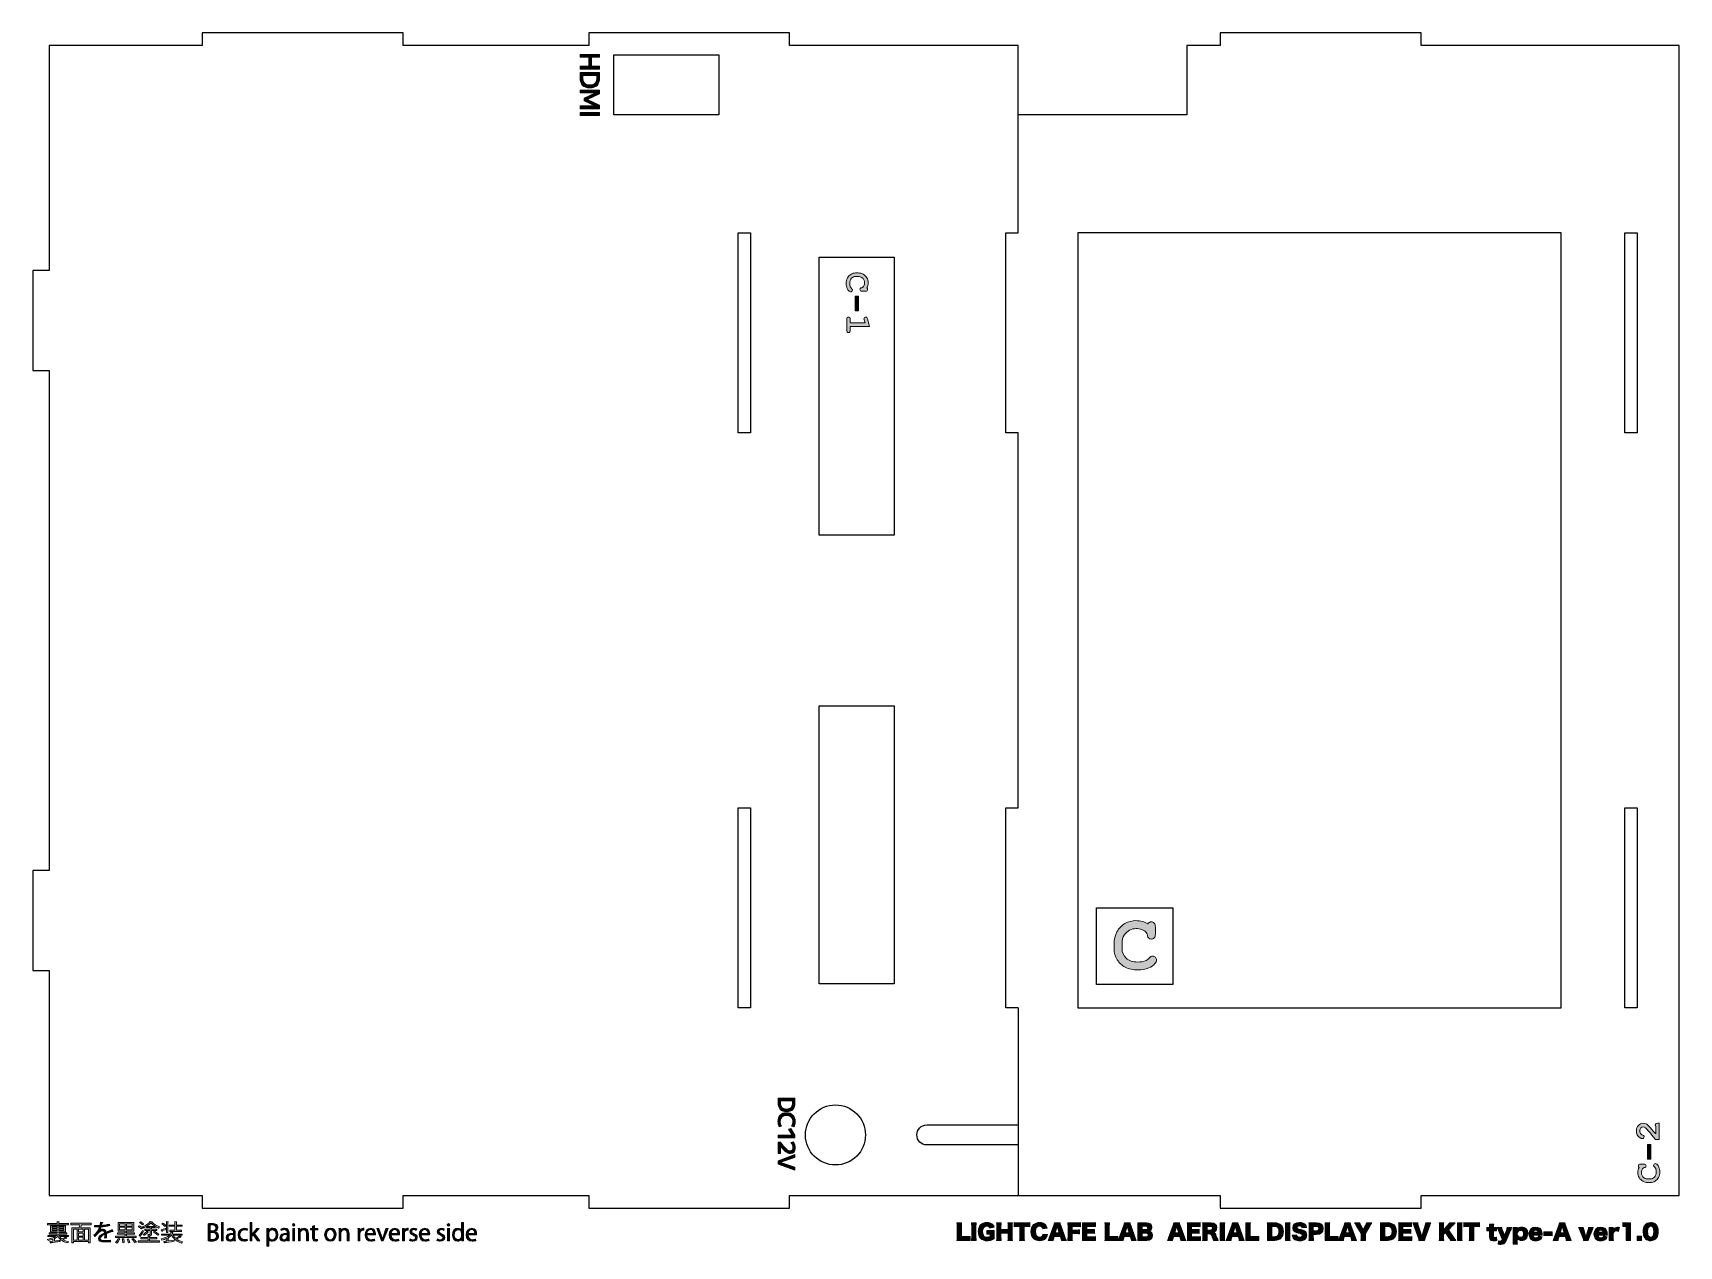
# Model space of a CAD drawing. Header units: millimetres. Extents: x 0 to 329, y 57 to 300.
import ezdxf

# ---------------------------------------------------------------- set-up
doc = ezdxf.new("R2010")
doc.units = ezdxf.units.MM
doc.header["$MEASUREMENT"] = 0
doc.layers.get('0').update_dxf_attribs({"lineweight": 0})

# ---------------------------------------------------------------- blocks, each defined once
blk = doc.blocks.new('Block_0')
at = {"color": 1, "lineweight": 25, "true_color": 0xff0000}
for points in [[(196.98, 105), (194.48, 105), (194.48, 145), (196.98, 145), (196.98, 220), (194.48, 220), (194.48, 260), (196.98, 260), (196.98, 297.5), (151.27, 297.5), (151.27, 300), (111.12, 300), (111.12, 297.5), (74, 297.5), (74, 300), (33.85, 300), (33.85, 297.5), (3.25, 297.5), (3.25, 252.5), (0, 252.5), (0, 232.5), (3.25, 232.5), (3.25, 132.5), (0, 132.5), (0, 112.5), (3.25, 112.5), (3.25, 67.5), (33.85, 67.5), (33.85, 65), (74, 65), (74, 67.5), (111.12, 67.5), (111.12, 65), (151.27, 65), (151.27, 67.5), (196.98, 67.5)], [(196.98, 105)], [(196.98, 81.61)], [(196.98, 77.61)], [(196.98, 67.5)]]:
    blk.add_lwpolyline(points, dxfattribs=at)
blk.add_open_spline([(196.98, 77.61), (196.98, 77.61), (178.71, 77.61), (178.71, 77.61), (177.61, 77.61), (176.71, 78.51), (176.71, 79.61), (176.71, 80.72), (177.61, 81.61), (178.71, 81.61), (178.71, 81.61), (196.98, 81.61), (196.98, 81.61)], degree=3, knots=[0, 0, 0, 0, 1, 1, 1, 2, 2, 2, 3, 3, 3, 4, 4, 4, 4], dxfattribs=at)
blk = doc.blocks.new('Block_1')
at = {"true_color": 0x000000, "transparency": 33554687}
h = blk.add_hatch(color=18, dxfattribs=at)
h.dxf.hatch_style = 2
edge = h.paths.add_edge_path()
edge.add_spline(control_points=[(6.2, 60.47), (6.2, 60.47), (6.2, 60.75), (6.2, 60.75), (6.2, 60.75), (5.16, 60.75), (5.16, 60.75), (5.16, 60.75), (5.16, 60.47), (5.16, 60.47), (5.16, 60.47), (6.2, 60.47), (6.2, 60.47)], knot_values=[0, 0, 0, 0, 1, 1, 1, 2, 2, 2, 3, 3, 3, 4, 4, 4, 4], degree=3, periodic=0)
edge = h.paths.add_edge_path()
edge.add_spline(control_points=[(6.2, 60.94), (6.2, 60.94), (6.2, 61.22), (6.2, 61.22), (6.2, 61.22), (5.16, 61.22), (5.16, 61.22), (5.16, 61.22), (5.16, 60.94), (5.16, 60.94), (5.16, 60.94), (6.2, 60.94), (6.2, 60.94)], knot_values=[0, 0, 0, 0, 1, 1, 1, 2, 2, 2, 3, 3, 3, 4, 4, 4, 4], degree=3, periodic=0)
edge = h.paths.add_edge_path()
edge.add_spline(control_points=[(3.82, 60.47), (3.82, 60.47), (4.86, 60.47), (4.86, 60.47), (4.86, 60.47), (4.86, 60.75), (4.86, 60.75), (4.86, 60.75), (3.82, 60.75), (3.82, 60.75), (3.82, 60.75), (3.82, 60.47), (3.82, 60.47)], knot_values=[0, 0, 0, 0, 1, 1, 1, 2, 2, 2, 3, 3, 3, 4, 4, 4, 4], degree=3, periodic=0)
edge = h.paths.add_edge_path()
edge.add_spline(control_points=[(3.82, 61.22), (3.82, 61.22), (3.82, 60.94), (3.82, 60.94), (3.82, 60.94), (4.86, 60.94), (4.86, 60.94), (4.86, 60.94), (4.86, 61.22), (4.86, 61.22), (4.86, 61.22), (3.82, 61.22), (3.82, 61.22)], knot_values=[0, 0, 0, 0, 1, 1, 1, 2, 2, 2, 3, 3, 3, 4, 4, 4, 4], degree=3, periodic=0)
edge = h.paths.add_edge_path()
edge.add_spline(control_points=[(7.1, 61.91), (7.1, 61.91), (7.1, 61.66), (7.1, 61.66), (7.1, 61.66), (2.94, 61.66), (2.94, 61.66), (2.94, 61.66), (2.94, 61.91), (2.94, 61.91), (2.94, 61.91), (4.86, 61.91), (4.86, 61.91), (4.86, 61.91), (4.86, 62.29), (4.86, 62.29), (4.86, 62.29), (5.25, 62.26), (5.25, 62.26), (5.25, 62.23), (5.23, 62.21), (5.16, 62.2), (5.16, 62.2), (5.16, 61.91), (5.16, 61.91), (5.16, 61.91), (7.1, 61.91), (7.1, 61.91)], knot_values=[0, 0, 0, 0, 1, 1, 1, 2, 2, 2, 3, 3, 3, 4, 4, 4, 5, 5, 5, 6, 6, 6, 7, 7, 7, 8, 8, 8, 9, 9, 9, 9], degree=3, periodic=0)
edge = h.paths.add_edge_path()
edge.add_spline(control_points=[(6.79, 58.97), (6.78, 58.95), (6.75, 58.95), (6.7, 58.95), (6.52, 58.87), (6.24, 58.77), (5.99, 58.7), (6.33, 58.49), (6.74, 58.34), (7.17, 58.26), (7.11, 58.2), (7.03, 58.09), (6.99, 58.01), (6.15, 58.21), (5.42, 58.64), (5.02, 59.28), (5.02, 59.28), (4.97, 59.28), (4.97, 59.28), (4.77, 59.14), (4.53, 59), (4.27, 58.89), (4.27, 58.89), (4.38, 58.87), (4.38, 58.87), (4.37, 58.84), (4.35, 58.82), (4.29, 58.81), (4.29, 58.81), (4.29, 58.38), (4.29, 58.38), (4.66, 58.42), (5.07, 58.46), (5.48, 58.5), (5.48, 58.5), (5.48, 58.28), (5.48, 58.28), (4.79, 58.19), (4.04, 58.11), (3.58, 58.07), (3.58, 58.03), (3.56, 58.01), (3.52, 58), (3.52, 58), (3.41, 58.3), (3.41, 58.3), (3.41, 58.3), (3.98, 58.35), (3.98, 58.35), (3.98, 58.35), (3.98, 58.77), (3.98, 58.77), (3.67, 58.66), (3.35, 58.56), (3.05, 58.5), (3.01, 58.56), (2.93, 58.66), (2.88, 58.72), (3.43, 58.82), (4.08, 59.02), (4.53, 59.28), (4.53, 59.28), (2.95, 59.28), (2.95, 59.28), (2.95, 59.28), (2.95, 59.53), (2.95, 59.53), (2.95, 59.53), (4.86, 59.53), (4.86, 59.53), (4.86, 59.53), (4.86, 59.78), (4.86, 59.78), (4.86, 59.78), (3.26, 59.78), (3.26, 59.78), (3.26, 59.78), (3.26, 60.01), (3.26, 60.01), (3.26, 60.01), (4.86, 60.01), (4.86, 60.01), (4.86, 60.01), (4.86, 60.26), (4.86, 60.26), (4.86, 60.26), (3.53, 60.26), (3.53, 60.26), (3.53, 60.26), (3.53, 61.43), (3.53, 61.43), (3.53, 61.43), (6.51, 61.43), (6.51, 61.43), (6.51, 61.43), (6.51, 60.26), (6.51, 60.26), (6.51, 60.26), (5.16, 60.26), (5.16, 60.26), (5.16, 60.26), (5.16, 60.01), (5.16, 60.01), (5.16, 60.01), (6.77, 60.01), (6.77, 60.01), (6.77, 60.01), (6.77, 59.78), (6.77, 59.78), (6.77, 59.78), (5.16, 59.78), (5.16, 59.78), (5.16, 59.78), (5.16, 59.53), (5.16, 59.53), (5.16, 59.53), (7.1, 59.53), (7.1, 59.53), (7.1, 59.53), (7.1, 59.28), (7.1, 59.28), (7.1, 59.28), (5.32, 59.28), (5.32, 59.28), (5.45, 59.11), (5.6, 58.96), (5.79, 58.83), (6.04, 58.93), (6.36, 59.07), (6.55, 59.17), (6.55, 59.17), (6.79, 58.97), (6.79, 58.97)], knot_values=[0, 0, 0, 0, 1, 1, 1, 2, 2, 2, 3, 3, 3, 4, 4, 4, 5, 5, 5, 6, 6, 6, 7, 7, 7, 8, 8, 8, 9, 9, 9, 10, 10, 10, 11, 11, 11, 12, 12, 12, 13, 13, 13, 14, 14, 14, 15, 15, 15, 16, 16, 16, 17, 17, 17, 18, 18, 18, 19, 19, 19, 20, 20, 20, 21, 21, 21, 22, 22, 22, 23, 23, 23, 24, 24, 24, 25, 25, 25, 26, 26, 26, 27, 27, 27, 28, 28, 28, 29, 29, 29, 30, 30, 30, 31, 31, 31, 32, 32, 32, 33, 33, 33, 34, 34, 34, 35, 35, 35, 36, 36, 36, 37, 37, 37, 38, 38, 38, 39, 39, 39, 40, 40, 40, 41, 41, 41, 42, 42, 42, 43, 43, 43, 44, 44, 44, 44], degree=3, periodic=0)
h = blk.add_hatch(color=18, dxfattribs=at)
h.dxf.hatch_style = 2
edge = h.paths.add_edge_path()
edge.add_spline(control_points=[(11.14, 58.56), (11.14, 58.56), (11.14, 60.76), (11.14, 60.76), (11.14, 60.76), (10.33, 60.76), (10.33, 60.76), (10.33, 60.76), (10.33, 58.56), (10.33, 58.56), (10.33, 58.56), (11.14, 58.56), (11.14, 58.56)], knot_values=[0, 0, 0, 0, 1, 1, 1, 2, 2, 2, 3, 3, 3, 4, 4, 4, 4], degree=3, periodic=0)
edge = h.paths.add_edge_path()
edge.add_spline(control_points=[(9.14, 59.14), (9.14, 59.14), (9.14, 58.56), (9.14, 58.56), (9.14, 58.56), (10.05, 58.56), (10.05, 58.56), (10.05, 58.56), (10.05, 59.14), (10.05, 59.14), (10.05, 59.14), (9.14, 59.14), (9.14, 59.14)], knot_values=[0, 0, 0, 0, 1, 1, 1, 2, 2, 2, 3, 3, 3, 4, 4, 4, 4], degree=3, periodic=0)
edge = h.paths.add_edge_path()
edge.add_spline(control_points=[(10.05, 59.39), (10.05, 59.39), (10.05, 59.95), (10.05, 59.95), (10.05, 59.95), (9.14, 59.95), (9.14, 59.95), (9.14, 59.95), (9.14, 59.39), (9.14, 59.39), (9.14, 59.39), (10.05, 59.39), (10.05, 59.39)], knot_values=[0, 0, 0, 0, 1, 1, 1, 2, 2, 2, 3, 3, 3, 4, 4, 4, 4], degree=3, periodic=0)
edge = h.paths.add_edge_path()
edge.add_spline(control_points=[(10.05, 60.21), (10.05, 60.21), (10.05, 60.76), (10.05, 60.76), (10.05, 60.76), (9.14, 60.76), (9.14, 60.76), (9.14, 60.76), (9.14, 60.21), (9.14, 60.21), (9.14, 60.21), (10.05, 60.21), (10.05, 60.21)], knot_values=[0, 0, 0, 0, 1, 1, 1, 2, 2, 2, 3, 3, 3, 4, 4, 4, 4], degree=3, periodic=0)
edge = h.paths.add_edge_path()
edge.add_spline(control_points=[(8.09, 60.76), (8.09, 60.76), (8.09, 58.56), (8.09, 58.56), (8.09, 58.56), (8.85, 58.56), (8.85, 58.56), (8.85, 58.56), (8.85, 60.76), (8.85, 60.76), (8.85, 60.76), (8.09, 60.76), (8.09, 60.76)], knot_values=[0, 0, 0, 0, 1, 1, 1, 2, 2, 2, 3, 3, 3, 4, 4, 4, 4], degree=3, periodic=0)
edge = h.paths.add_edge_path()
edge.add_spline(control_points=[(11.67, 61.66), (11.67, 61.66), (9.76, 61.66), (9.76, 61.66), (9.75, 61.66), (9.74, 61.66), (9.72, 61.66), (9.68, 61.49), (9.62, 61.25), (9.55, 61.05), (9.55, 61.05), (11.45, 61.05), (11.45, 61.05), (11.45, 61.05), (11.45, 58.02), (11.45, 58.02), (11.45, 58.02), (11.14, 58.02), (11.14, 58.02), (11.14, 58.02), (11.14, 58.27), (11.14, 58.27), (11.14, 58.27), (8.09, 58.27), (8.09, 58.27), (8.09, 58.27), (8.09, 58.02), (8.09, 58.02), (8.09, 58.02), (7.79, 58.02), (7.79, 58.02), (7.79, 58.02), (7.79, 61.05), (7.79, 61.05), (7.79, 61.05), (9.24, 61.05), (9.24, 61.05), (9.29, 61.23), (9.34, 61.47), (9.39, 61.66), (9.39, 61.66), (7.56, 61.66), (7.56, 61.66), (7.56, 61.66), (7.56, 61.96), (7.56, 61.96), (7.56, 61.96), (11.67, 61.96), (11.67, 61.96), (11.67, 61.96), (11.67, 61.66), (11.67, 61.66)], knot_values=[0, 0, 0, 0, 1, 1, 1, 2, 2, 2, 3, 3, 3, 4, 4, 4, 5, 5, 5, 6, 6, 6, 7, 7, 7, 8, 8, 8, 9, 9, 9, 10, 10, 10, 11, 11, 11, 12, 12, 12, 13, 13, 13, 14, 14, 14, 15, 15, 15, 16, 16, 16, 17, 17, 17, 17], degree=3, periodic=0)
h = blk.add_hatch(color=18, dxfattribs=at)
h.dxf.hatch_style = 2
edge = h.paths.add_edge_path()
edge.add_spline(control_points=[(16.01, 60.32), (16, 60.31), (15.99, 60.31), (15.99, 60.31), (15.96, 60.31), (15.93, 60.32), (15.92, 60.33), (15.57, 60.22), (15.06, 60.03), (14.68, 59.87), (14.69, 59.76), (14.69, 59.64), (14.69, 59.51), (14.69, 59.36), (14.69, 59.2), (14.68, 59.02), (14.68, 59.02), (14.34, 59), (14.34, 59), (14.36, 59.17), (14.37, 59.38), (14.37, 59.56), (14.37, 59.62), (14.37, 59.69), (14.36, 59.74), (13.84, 59.49), (13.42, 59.18), (13.42, 58.9), (13.42, 58.64), (13.74, 58.51), (14.37, 58.51), (14.82, 58.51), (15.23, 58.52), (15.52, 58.56), (15.52, 58.56), (15.53, 58.25), (15.53, 58.25), (15.26, 58.22), (14.84, 58.21), (14.37, 58.21), (13.49, 58.21), (13.1, 58.42), (13.1, 58.89), (13.1, 59.29), (13.63, 59.68), (14.32, 60.03), (14.29, 60.32), (14.16, 60.46), (13.98, 60.46), (13.65, 60.46), (13.3, 60.27), (12.89, 59.81), (12.76, 59.67), (12.58, 59.49), (12.38, 59.31), (12.38, 59.31), (12.16, 59.54), (12.16, 59.54), (12.61, 59.94), (13.05, 60.33), (13.31, 61.23), (13.31, 61.23), (13.05, 61.22), (13.05, 61.22), (13.05, 61.22), (12.29, 61.22), (12.29, 61.22), (12.29, 61.22), (12.29, 61.52), (12.29, 61.52), (12.57, 61.52), (12.89, 61.52), (13.08, 61.52), (13.08, 61.52), (13.39, 61.52), (13.39, 61.52), (13.44, 61.73), (13.49, 61.93), (13.52, 62.18), (13.52, 62.18), (13.97, 62.12), (13.97, 62.12), (13.96, 62.08), (13.92, 62.05), (13.85, 62.04), (13.82, 61.86), (13.78, 61.7), (13.74, 61.53), (14.05, 61.54), (14.72, 61.61), (15.32, 61.8), (15.32, 61.8), (15.37, 61.49), (15.37, 61.49), (14.8, 61.31), (14.11, 61.25), (13.65, 61.23), (13.54, 60.89), (13.43, 60.61), (13.32, 60.46), (13.32, 60.46), (13.33, 60.46), (13.33, 60.46), (13.53, 60.64), (13.83, 60.76), (14.06, 60.76), (14.38, 60.76), (14.57, 60.53), (14.63, 60.16), (15.02, 60.33), (15.5, 60.52), (15.87, 60.67), (15.87, 60.67), (16.01, 60.32), (16.01, 60.32)], knot_values=[0, 0, 0, 0, 1, 1, 1, 2, 2, 2, 3, 3, 3, 4, 4, 4, 5, 5, 5, 6, 6, 6, 7, 7, 7, 8, 8, 8, 9, 9, 9, 10, 10, 10, 11, 11, 11, 12, 12, 12, 13, 13, 13, 14, 14, 14, 15, 15, 15, 16, 16, 16, 17, 17, 17, 18, 18, 18, 19, 19, 19, 20, 20, 20, 21, 21, 21, 22, 22, 22, 23, 23, 23, 24, 24, 24, 25, 25, 25, 26, 26, 26, 27, 27, 27, 28, 28, 28, 29, 29, 29, 30, 30, 30, 31, 31, 31, 32, 32, 32, 33, 33, 33, 34, 34, 34, 35, 35, 35, 36, 36, 36, 37, 37, 37, 38, 38, 38, 38], degree=3, periodic=0)
h = blk.add_hatch(color=18, dxfattribs=at)
h.dxf.hatch_style = 2
edge = h.paths.add_edge_path()
edge.add_spline(control_points=[(20.39, 58.02), (20.27, 58.23), (20.01, 58.57), (19.78, 58.82), (19.78, 58.82), (20.06, 58.92), (20.06, 58.92), (20.29, 58.69), (20.56, 58.36), (20.69, 58.14), (20.69, 58.14), (20.39, 58.02), (20.39, 58.02)], knot_values=[0, 0, 0, 0, 1, 1, 1, 2, 2, 2, 3, 3, 3, 4, 4, 4, 4], degree=3, periodic=0)
edge = h.paths.add_edge_path()
edge.add_spline(control_points=[(19.08, 58.05), (19.04, 58.24), (18.93, 58.56), (18.82, 58.8), (18.82, 58.8), (19.11, 58.86), (19.11, 58.86), (19.22, 58.62), (19.33, 58.31), (19.38, 58.12), (19.38, 58.12), (19.08, 58.05), (19.08, 58.05)], knot_values=[0, 0, 0, 0, 1, 1, 1, 2, 2, 2, 3, 3, 3, 4, 4, 4, 4], degree=3, periodic=0)
edge = h.paths.add_edge_path()
edge.add_spline(control_points=[(19.87, 60.64), (19.87, 60.64), (19.87, 61.14), (19.87, 61.14), (19.87, 61.14), (18.74, 61.14), (18.74, 61.14), (18.74, 61.14), (18.74, 60.64), (18.74, 60.64), (18.74, 60.64), (19.87, 60.64), (19.87, 60.64)], knot_values=[0, 0, 0, 0, 1, 1, 1, 2, 2, 2, 3, 3, 3, 4, 4, 4, 4], degree=3, periodic=0)
edge = h.paths.add_edge_path()
edge.add_spline(control_points=[(19.87, 61.38), (19.87, 61.38), (19.87, 61.86), (19.87, 61.86), (19.87, 61.86), (18.74, 61.86), (18.74, 61.86), (18.74, 61.86), (18.74, 61.38), (18.74, 61.38), (18.74, 61.38), (19.87, 61.38), (19.87, 61.38)], knot_values=[0, 0, 0, 0, 1, 1, 1, 2, 2, 2, 3, 3, 3, 4, 4, 4, 4], degree=3, periodic=0)
edge = h.paths.add_edge_path()
edge.add_spline(control_points=[(17.96, 58.05), (17.96, 58.24), (17.93, 58.56), (17.87, 58.81), (17.87, 58.81), (18.15, 58.83), (18.15, 58.83), (18.21, 58.59), (18.26, 58.27), (18.26, 58.09), (18.26, 58.09), (17.96, 58.05), (17.96, 58.05)], knot_values=[0, 0, 0, 0, 1, 1, 1, 2, 2, 2, 3, 3, 3, 4, 4, 4, 4], degree=3, periodic=0)
edge = h.paths.add_edge_path()
edge.add_spline(control_points=[(17.34, 60.64), (17.34, 60.64), (18.43, 60.64), (18.43, 60.64), (18.43, 60.64), (18.43, 61.14), (18.43, 61.14), (18.43, 61.14), (17.34, 61.14), (17.34, 61.14), (17.34, 61.14), (17.34, 60.64), (17.34, 60.64)], knot_values=[0, 0, 0, 0, 1, 1, 1, 2, 2, 2, 3, 3, 3, 4, 4, 4, 4], degree=3, periodic=0)
edge = h.paths.add_edge_path()
edge.add_spline(control_points=[(17.34, 61.86), (17.34, 61.86), (17.34, 61.38), (17.34, 61.38), (17.34, 61.38), (18.43, 61.38), (18.43, 61.38), (18.43, 61.38), (18.43, 61.86), (18.43, 61.86), (18.43, 61.86), (17.34, 61.86), (17.34, 61.86)], knot_values=[0, 0, 0, 0, 1, 1, 1, 2, 2, 2, 3, 3, 3, 4, 4, 4, 4], degree=3, periodic=0)
edge = h.paths.add_edge_path()
edge.add_spline(control_points=[(20.67, 59.35), (20.67, 59.35), (20.67, 59.08), (20.67, 59.08), (20.67, 59.08), (16.53, 59.08), (16.53, 59.08), (16.53, 59.08), (16.53, 59.35), (16.53, 59.35), (16.53, 59.35), (18.43, 59.35), (18.43, 59.35), (18.43, 59.35), (18.43, 59.77), (18.43, 59.77), (18.43, 59.77), (16.93, 59.77), (16.93, 59.77), (16.93, 59.77), (16.93, 60.03), (16.93, 60.03), (16.93, 60.03), (18.43, 60.03), (18.43, 60.03), (18.43, 60.03), (18.43, 60.39), (18.43, 60.39), (18.43, 60.39), (17.04, 60.39), (17.04, 60.39), (17.04, 60.39), (17.04, 62.11), (17.04, 62.11), (17.04, 62.11), (20.18, 62.11), (20.18, 62.11), (20.18, 62.11), (20.18, 60.39), (20.18, 60.39), (20.18, 60.39), (18.74, 60.39), (18.74, 60.39), (18.74, 60.39), (18.74, 60.03), (18.74, 60.03), (18.74, 60.03), (20.32, 60.03), (20.32, 60.03), (20.32, 60.03), (20.32, 59.77), (20.32, 59.77), (20.32, 59.77), (18.74, 59.77), (18.74, 59.77), (18.74, 59.77), (18.74, 59.35), (18.74, 59.35), (18.74, 59.35), (20.67, 59.35), (20.67, 59.35)], knot_values=[0, 0, 0, 0, 1, 1, 1, 2, 2, 2, 3, 3, 3, 4, 4, 4, 5, 5, 5, 6, 6, 6, 7, 7, 7, 8, 8, 8, 9, 9, 9, 10, 10, 10, 11, 11, 11, 12, 12, 12, 13, 13, 13, 14, 14, 14, 15, 15, 15, 16, 16, 16, 17, 17, 17, 18, 18, 18, 19, 19, 19, 20, 20, 20, 20], degree=3, periodic=0)
edge = h.paths.add_edge_path()
edge.add_spline(control_points=[(17.36, 58.85), (17.25, 58.54), (17.04, 58.2), (16.79, 58), (16.79, 58), (16.52, 58.14), (16.52, 58.14), (16.76, 58.31), (16.96, 58.62), (17.07, 58.93), (17.07, 58.93), (17.36, 58.85), (17.36, 58.85)], knot_values=[0, 0, 0, 0, 1, 1, 1, 2, 2, 2, 3, 3, 3, 4, 4, 4, 4], degree=3, periodic=0)
h = blk.add_hatch(color=18, dxfattribs=at)
h.dxf.hatch_style = 2
edge = h.paths.add_edge_path()
edge.add_spline(control_points=[(24.94, 59.55), (24.75, 59.73), (24.38, 60.01), (24.09, 60.21), (24.09, 60.21), (24.29, 60.37), (24.29, 60.37), (24.58, 60.18), (24.95, 59.91), (25.14, 59.73), (25.14, 59.73), (24.94, 59.55), (24.94, 59.55)], knot_values=[0, 0, 0, 0, 1, 1, 1, 2, 2, 2, 3, 3, 3, 4, 4, 4, 4], degree=3, periodic=0)
edge = h.paths.add_edge_path()
edge.add_spline(control_points=[(23.13, 60.25), (23.11, 60.22), (23.08, 60.21), (23.04, 60.21), (22.86, 60), (22.52, 59.72), (22.19, 59.53), (22.14, 59.58), (22.06, 59.65), (22, 59.7), (22.32, 59.87), (22.65, 60.14), (22.83, 60.38), (22.83, 60.38), (23.13, 60.25), (23.13, 60.25)], knot_values=[0, 0, 0, 0, 1, 1, 1, 2, 2, 2, 3, 3, 3, 4, 4, 4, 5, 5, 5, 5], degree=3, periodic=0)
edge = h.paths.add_edge_path()
edge.add_spline(control_points=[(22.73, 61.09), (22.73, 61.09), (22.73, 61.33), (22.73, 61.33), (22.53, 61.21), (22.3, 61.09), (22.08, 61), (22.05, 61.06), (21.98, 61.17), (21.93, 61.23), (22.53, 61.46), (23.14, 61.88), (23.43, 62.27), (23.43, 62.27), (23.84, 62.26), (23.84, 62.26), (23.83, 62.23), (23.8, 62.21), (23.76, 62.21), (24.12, 61.82), (24.75, 61.44), (25.3, 61.26), (25.24, 61.19), (25.17, 61.08), (25.13, 61), (24.58, 61.22), (23.95, 61.61), (23.58, 62.02), (23.38, 61.79), (23.08, 61.55), (22.74, 61.33), (22.74, 61.33), (24.43, 61.33), (24.43, 61.33), (24.43, 61.33), (24.43, 61.09), (24.43, 61.09), (24.43, 61.09), (23.73, 61.09), (23.73, 61.09), (23.73, 61.09), (23.73, 60.76), (23.73, 60.76), (23.73, 60.76), (24.78, 60.76), (24.78, 60.76), (24.78, 60.76), (24.78, 60.5), (24.78, 60.5), (24.78, 60.5), (23.73, 60.5), (23.73, 60.5), (23.73, 60.5), (23.73, 59.77), (23.73, 59.77), (23.73, 59.47), (23.58, 59.46), (23.07, 59.46), (23.05, 59.53), (23.02, 59.64), (22.97, 59.71), (23.16, 59.7), (23.33, 59.7), (23.38, 59.7), (23.43, 59.71), (23.44, 59.72), (23.44, 59.77), (23.44, 59.77), (23.44, 60.5), (23.44, 60.5), (23.44, 60.5), (22.39, 60.5), (22.39, 60.5), (22.39, 60.5), (22.39, 60.76), (22.39, 60.76), (22.39, 60.76), (23.44, 60.76), (23.44, 60.76), (23.44, 60.76), (23.44, 61.09), (23.44, 61.09), (23.44, 61.09), (22.73, 61.09), (22.73, 61.09)], knot_values=[0, 0, 0, 0, 1, 1, 1, 2, 2, 2, 3, 3, 3, 4, 4, 4, 5, 5, 5, 6, 6, 6, 7, 7, 7, 8, 8, 8, 9, 9, 9, 10, 10, 10, 11, 11, 11, 12, 12, 12, 13, 13, 13, 14, 14, 14, 15, 15, 15, 16, 16, 16, 17, 17, 17, 18, 18, 18, 19, 19, 19, 20, 20, 20, 21, 21, 21, 22, 22, 22, 23, 23, 23, 24, 24, 24, 25, 25, 25, 26, 26, 26, 27, 27, 27, 28, 28, 28, 28], degree=3, periodic=0)
edge = h.paths.add_edge_path()
edge.add_spline(control_points=[(21.52, 62.25), (21.74, 62.13), (22.01, 61.95), (22.14, 61.82), (21.99, 61.66), (21.97, 61.63), (21.96, 61.61), (21.83, 61.74), (21.56, 61.93), (21.34, 62.05), (21.34, 62.05), (21.52, 62.25), (21.52, 62.25)], knot_values=[0, 0, 0, 0, 1, 1, 1, 2, 2, 2, 3, 3, 3, 4, 4, 4, 4], degree=3, periodic=0)
edge = h.paths.add_edge_path()
edge.add_spline(control_points=[(21.23, 59.51), (21.42, 59.76), (21.7, 60.16), (21.92, 60.53), (21.92, 60.53), (22.11, 60.36), (22.11, 60.36), (21.91, 60.02), (21.67, 59.64), (21.49, 59.41), (21.5, 59.39), (21.51, 59.37), (21.51, 59.36), (21.51, 59.34), (21.5, 59.32), (21.49, 59.3), (21.49, 59.3), (21.23, 59.51), (21.23, 59.51)], knot_values=[0, 0, 0, 0, 1, 1, 1, 2, 2, 2, 3, 3, 3, 4, 4, 4, 5, 5, 5, 6, 6, 6, 6], degree=3, periodic=0)
edge = h.paths.add_edge_path()
edge.add_spline(control_points=[(23.32, 58.83), (23.32, 58.83), (23.32, 58.42), (23.32, 58.42), (23.32, 58.42), (25.29, 58.42), (25.29, 58.42), (25.29, 58.42), (25.29, 58.16), (25.29, 58.16), (25.29, 58.16), (21.07, 58.16), (21.07, 58.16), (21.07, 58.16), (21.07, 58.42), (21.07, 58.42), (21.07, 58.42), (23.02, 58.42), (23.02, 58.42), (23.02, 58.42), (23.02, 58.83), (23.02, 58.83), (23.02, 58.83), (21.57, 58.83), (21.57, 58.83), (21.57, 58.83), (21.57, 59.08), (21.57, 59.08), (21.57, 59.08), (23.02, 59.08), (23.02, 59.08), (23.02, 59.08), (23.02, 59.39), (23.02, 59.39), (23.02, 59.39), (23.41, 59.37), (23.41, 59.37), (23.41, 59.34), (23.38, 59.32), (23.32, 59.31), (23.32, 59.31), (23.32, 59.08), (23.32, 59.08), (23.32, 59.08), (24.8, 59.08), (24.8, 59.08), (24.8, 59.08), (24.8, 58.83), (24.8, 58.83), (24.8, 58.83), (23.32, 58.83), (23.32, 58.83)], knot_values=[0, 0, 0, 0, 1, 1, 1, 2, 2, 2, 3, 3, 3, 4, 4, 4, 5, 5, 5, 6, 6, 6, 7, 7, 7, 8, 8, 8, 9, 9, 9, 10, 10, 10, 11, 11, 11, 12, 12, 12, 13, 13, 13, 14, 14, 14, 15, 15, 15, 16, 16, 16, 17, 17, 17, 17], degree=3, periodic=0)
edge = h.paths.add_edge_path()
edge.add_spline(control_points=[(21.25, 61.45), (21.48, 61.34), (21.76, 61.16), (21.9, 61.04), (21.9, 61.04), (21.72, 60.82), (21.72, 60.82), (21.58, 60.94), (21.3, 61.13), (21.07, 61.26), (21.07, 61.26), (21.25, 61.45), (21.25, 61.45)], knot_values=[0, 0, 0, 0, 1, 1, 1, 2, 2, 2, 3, 3, 3, 4, 4, 4, 4], degree=3, periodic=0)
h = blk.add_hatch(color=18, dxfattribs=at)
h.dxf.hatch_style = 2
edge = h.paths.add_edge_path()
edge.add_spline(control_points=[(28.38, 60.54), (28.38, 60.54), (28.38, 61.34), (28.38, 61.34), (28.38, 61.34), (27.23, 61.34), (27.23, 61.34), (27.23, 61.34), (27.23, 61.59), (27.23, 61.59), (27.23, 61.59), (28.38, 61.59), (28.38, 61.59), (28.38, 61.59), (28.38, 62.28), (28.38, 62.28), (28.38, 62.28), (28.78, 62.26), (28.78, 62.26), (28.78, 62.22), (28.75, 62.2), (28.69, 62.19), (28.69, 62.19), (28.69, 61.59), (28.69, 61.59), (28.69, 61.59), (29.86, 61.59), (29.86, 61.59), (29.86, 61.59), (29.86, 61.34), (29.86, 61.34), (29.86, 61.34), (28.69, 61.34), (28.69, 61.34), (28.69, 61.34), (28.69, 60.54), (28.69, 60.54), (28.69, 60.54), (29.72, 60.54), (29.72, 60.54), (29.72, 60.54), (29.72, 60.29), (29.72, 60.29), (29.72, 60.29), (27.38, 60.29), (27.38, 60.29), (27.38, 60.29), (27.38, 60.54), (27.38, 60.54), (27.38, 60.54), (28.38, 60.54), (28.38, 60.54)], knot_values=[0, 0, 0, 0, 1, 1, 1, 2, 2, 2, 3, 3, 3, 4, 4, 4, 5, 5, 5, 6, 6, 6, 7, 7, 7, 8, 8, 8, 9, 9, 9, 10, 10, 10, 11, 11, 11, 12, 12, 12, 13, 13, 13, 14, 14, 14, 15, 15, 15, 16, 16, 16, 17, 17, 17, 17], degree=3, periodic=0)
edge = h.paths.add_edge_path()
edge.add_spline(control_points=[(27.09, 62.26), (27.09, 62.23), (27.07, 62.21), (27, 62.2), (27, 62.2), (27, 60.1), (27, 60.1), (27, 60.1), (26.71, 60.1), (26.71, 60.1), (26.71, 60.1), (26.71, 62.28), (26.71, 62.28), (26.71, 62.28), (27.09, 62.26), (27.09, 62.26)], knot_values=[0, 0, 0, 0, 1, 1, 1, 2, 2, 2, 3, 3, 3, 4, 4, 4, 5, 5, 5, 5], degree=3, periodic=0)
edge = h.paths.add_edge_path()
edge.add_spline(control_points=[(25.97, 61.99), (26.18, 61.86), (26.43, 61.66), (26.54, 61.51), (26.54, 61.51), (26.35, 61.33), (26.35, 61.33), (26.24, 61.47), (25.99, 61.68), (25.79, 61.83), (25.79, 61.83), (25.97, 61.99), (25.97, 61.99)], knot_values=[0, 0, 0, 0, 1, 1, 1, 2, 2, 2, 3, 3, 3, 4, 4, 4, 4], degree=3, periodic=0)
edge = h.paths.add_edge_path()
edge.add_spline(control_points=[(25.64, 60.62), (25.88, 60.7), (26.22, 60.83), (26.57, 60.97), (26.57, 60.97), (26.63, 60.73), (26.63, 60.73), (26.33, 60.61), (26.03, 60.49), (25.84, 60.41), (25.84, 60.37), (25.82, 60.35), (25.79, 60.33), (25.79, 60.33), (25.64, 60.62), (25.64, 60.62)], knot_values=[0, 0, 0, 0, 1, 1, 1, 2, 2, 2, 3, 3, 3, 4, 4, 4, 5, 5, 5, 5], degree=3, periodic=0)
edge = h.paths.add_edge_path()
edge.add_spline(control_points=[(28.04, 59.54), (28.17, 59.32), (28.33, 59.12), (28.52, 58.95), (28.8, 59.08), (29.15, 59.29), (29.35, 59.45), (29.35, 59.45), (29.63, 59.24), (29.63, 59.24), (29.61, 59.22), (29.57, 59.21), (29.53, 59.22), (29.32, 59.1), (28.99, 58.92), (28.71, 58.79), (29.05, 58.54), (29.45, 58.36), (29.91, 58.26), (29.85, 58.19), (29.77, 58.08), (29.73, 58), (28.83, 58.24), (28.13, 58.78), (27.74, 59.54), (27.74, 59.54), (27.73, 59.54), (27.73, 59.54), (27.54, 59.37), (27.3, 59.21), (27.04, 59.07), (27.04, 59.07), (27.14, 59.05), (27.14, 59.05), (27.13, 59.02), (27.11, 59), (27.05, 58.99), (27.05, 58.99), (27.05, 58.44), (27.05, 58.44), (27.05, 58.44), (28.23, 58.58), (28.23, 58.58), (28.23, 58.58), (28.24, 58.34), (28.24, 58.34), (27.54, 58.24), (26.79, 58.14), (26.32, 58.08), (26.32, 58.04), (26.3, 58.02), (26.26, 58.01), (26.26, 58.01), (26.14, 58.33), (26.14, 58.33), (26.32, 58.35), (26.52, 58.37), (26.75, 58.4), (26.75, 58.4), (26.75, 58.92), (26.75, 58.92), (26.44, 58.78), (26.11, 58.66), (25.8, 58.58), (25.76, 58.66), (25.68, 58.76), (25.63, 58.82), (26.21, 58.95), (26.89, 59.22), (27.34, 59.54), (27.34, 59.54), (25.69, 59.54), (25.69, 59.54), (25.69, 59.54), (25.69, 59.79), (25.69, 59.79), (25.69, 59.79), (27.6, 59.79), (27.6, 59.79), (27.6, 59.79), (27.6, 60.2), (27.6, 60.2), (27.6, 60.2), (28, 60.17), (28, 60.17), (28, 60.14), (27.97, 60.12), (27.91, 60.11), (27.91, 60.11), (27.91, 59.79), (27.91, 59.79), (27.91, 59.79), (29.85, 59.79), (29.85, 59.79), (29.85, 59.79), (29.85, 59.54), (29.85, 59.54), (29.85, 59.54), (28.04, 59.54), (28.04, 59.54)], knot_values=[0, 0, 0, 0, 1, 1, 1, 2, 2, 2, 3, 3, 3, 4, 4, 4, 5, 5, 5, 6, 6, 6, 7, 7, 7, 8, 8, 8, 9, 9, 9, 10, 10, 10, 11, 11, 11, 12, 12, 12, 13, 13, 13, 14, 14, 14, 15, 15, 15, 16, 16, 16, 17, 17, 17, 18, 18, 18, 19, 19, 19, 20, 20, 20, 21, 21, 21, 22, 22, 22, 23, 23, 23, 24, 24, 24, 25, 25, 25, 26, 26, 26, 27, 27, 27, 28, 28, 28, 29, 29, 29, 30, 30, 30, 31, 31, 31, 32, 32, 32, 33, 33, 33, 33], degree=3, periodic=0)
h = blk.add_hatch(color=18, dxfattribs=at)
h.dxf.hatch_style = 2
edge = h.paths.add_edge_path()
edge.add_spline(control_points=[(35.42, 58.71), (35.5, 58.69), (35.63, 58.68), (35.79, 58.68), (36.27, 58.68), (36.7, 58.87), (36.7, 59.4), (36.7, 59.92), (36.25, 60.11), (35.78, 60.11), (35.78, 60.11), (35.42, 60.11), (35.42, 60.11), (35.42, 60.11), (35.42, 58.71), (35.42, 58.71)], knot_values=[0, 0, 0, 0, 1, 1, 1, 2, 2, 2, 3, 3, 3, 4, 4, 4, 5, 5, 5, 5], degree=3, periodic=0)
edge = h.paths.add_edge_path()
edge.add_spline(control_points=[(35.82, 60.41), (36.29, 60.41), (36.59, 60.67), (36.59, 61.03), (36.59, 61.03), (36.59, 61.04), (36.59, 61.04), (36.59, 61.45), (36.28, 61.63), (35.81, 61.63), (35.6, 61.63), (35.49, 61.61), (35.42, 61.6), (35.42, 61.6), (35.42, 60.41), (35.42, 60.41), (35.42, 60.41), (35.82, 60.41), (35.82, 60.41)], knot_values=[0, 0, 0, 0, 1, 1, 1, 2, 2, 2, 3, 3, 3, 4, 4, 4, 5, 5, 5, 6, 6, 6, 6], degree=3, periodic=0)
edge = h.paths.add_edge_path()
edge.add_spline(control_points=[(36.38, 60.28), (36.71, 60.2), (37.1, 59.93), (37.1, 59.4), (37.1, 59.09), (36.98, 58.87), (36.82, 58.71), (36.59, 58.48), (36.21, 58.38), (35.68, 58.38), (35.39, 58.38), (35.18, 58.4), (35.04, 58.42), (35.04, 58.42), (35.04, 61.85), (35.04, 61.85), (35.23, 61.89), (35.5, 61.93), (35.79, 61.93), (36.22, 61.93), (36.5, 61.84), (36.71, 61.67), (36.88, 61.53), (36.97, 61.33), (36.97, 61.06), (36.97, 60.72), (36.74, 60.42), (36.38, 60.29), (36.38, 60.29), (36.38, 60.28), (36.38, 60.28)], knot_values=[0, 0, 0, 0, 1, 1, 1, 2, 2, 2, 3, 3, 3, 4, 4, 4, 5, 5, 5, 6, 6, 6, 7, 7, 7, 8, 8, 8, 9, 9, 9, 10, 10, 10, 10], degree=3, periodic=0)
h = blk.add_hatch(color=18, dxfattribs=at)
h.dxf.hatch_style = 2
edge = h.paths.add_edge_path()
edge.add_spline(control_points=[(38.06, 58.41), (38.06, 58.41), (37.68, 58.41), (37.68, 58.41), (37.68, 58.41), (37.68, 62.08), (37.68, 62.08), (37.68, 62.08), (38.06, 62.08), (38.06, 62.08), (38.06, 62.08), (38.06, 58.41), (38.06, 58.41)], knot_values=[0, 0, 0, 0, 1, 1, 1, 2, 2, 2, 3, 3, 3, 4, 4, 4, 4], degree=3, periodic=0)
h = blk.add_hatch(color=18, dxfattribs=at)
h.dxf.hatch_style = 2
edge = h.paths.add_edge_path()
edge.add_spline(control_points=[(40.08, 59.71), (39.61, 59.71), (39.02, 59.64), (39.02, 59.11), (39.02, 58.79), (39.22, 58.65), (39.45, 58.65), (39.82, 58.65), (40.08, 58.93), (40.08, 59.23), (40.08, 59.23), (40.08, 59.71), (40.08, 59.71)], knot_values=[0, 0, 0, 0, 1, 1, 1, 2, 2, 2, 3, 3, 3, 4, 4, 4, 4], degree=3, periodic=0)
edge = h.paths.add_edge_path()
edge.add_spline(control_points=[(40.46, 59), (40.46, 58.8), (40.46, 58.58), (40.49, 58.41), (40.49, 58.41), (40.15, 58.41), (40.15, 58.41), (40.15, 58.41), (40.11, 58.73), (40.11, 58.73), (40.11, 58.73), (40.09, 58.73), (40.09, 58.73), (39.97, 58.53), (39.71, 58.35), (39.36, 58.35), (38.88, 58.35), (38.63, 58.7), (38.63, 59.06), (38.63, 59.67), (39.15, 59.99), (40.08, 59.99), (40.08, 60.2), (40.08, 60.67), (39.51, 60.67), (39.29, 60.67), (39.07, 60.61), (38.9, 60.5), (38.9, 60.5), (38.81, 60.76), (38.81, 60.76), (39.01, 60.89), (39.29, 60.97), (39.57, 60.97), (40.27, 60.97), (40.46, 60.47), (40.46, 59.97), (40.46, 59.97), (40.46, 59), (40.46, 59)], knot_values=[0, 0, 0, 0, 1, 1, 1, 2, 2, 2, 3, 3, 3, 4, 4, 4, 5, 5, 5, 6, 6, 6, 7, 7, 7, 8, 8, 8, 9, 9, 9, 10, 10, 10, 11, 11, 11, 12, 12, 12, 13, 13, 13, 13], degree=3, periodic=0)
h = blk.add_hatch(color=18, dxfattribs=at)
h.dxf.hatch_style = 2
edge = h.paths.add_edge_path()
edge.add_spline(control_points=[(42.88, 58.5), (42.77, 58.45), (42.52, 58.36), (42.2, 58.36), (41.48, 58.36), (41.01, 58.87), (41.01, 59.63), (41.01, 60.4), (41.52, 60.97), (42.29, 60.97), (42.57, 60.97), (42.8, 60.89), (42.89, 60.83), (42.89, 60.83), (42.8, 60.53), (42.8, 60.53), (42.69, 60.59), (42.53, 60.66), (42.28, 60.66), (41.7, 60.66), (41.4, 60.19), (41.4, 59.66), (41.4, 59.05), (41.76, 58.67), (42.27, 58.67), (42.52, 58.67), (42.69, 58.74), (42.81, 58.79), (42.81, 58.79), (42.88, 58.5), (42.88, 58.5)], knot_values=[0, 0, 0, 0, 1, 1, 1, 2, 2, 2, 3, 3, 3, 4, 4, 4, 5, 5, 5, 6, 6, 6, 7, 7, 7, 8, 8, 8, 9, 9, 9, 10, 10, 10, 10], degree=3, periodic=0)
h = blk.add_hatch(color=18, dxfattribs=at)
h.dxf.hatch_style = 2
edge = h.paths.add_edge_path()
edge.add_spline(control_points=[(45.35, 58.41), (45.35, 58.41), (44.88, 58.41), (44.88, 58.41), (44.88, 58.41), (44.02, 59.64), (44.02, 59.64), (44.02, 59.64), (43.79, 59.38), (43.79, 59.38), (43.79, 59.38), (43.79, 58.41), (43.79, 58.41), (43.79, 58.41), (43.41, 58.41), (43.41, 58.41), (43.41, 58.41), (43.41, 62.08), (43.41, 62.08), (43.41, 62.08), (43.79, 62.08), (43.79, 62.08), (43.79, 62.08), (43.79, 59.74), (43.79, 59.74), (43.79, 59.74), (43.8, 59.74), (43.8, 59.74), (43.86, 59.83), (43.95, 59.94), (44.02, 60.02), (44.02, 60.02), (44.76, 60.91), (44.76, 60.91), (44.76, 60.91), (45.22, 60.91), (45.22, 60.91), (45.22, 60.91), (44.28, 59.88), (44.28, 59.88), (44.28, 59.88), (45.35, 58.41), (45.35, 58.41)], knot_values=[0, 0, 0, 0, 1, 1, 1, 2, 2, 2, 3, 3, 3, 4, 4, 4, 5, 5, 5, 6, 6, 6, 7, 7, 7, 8, 8, 8, 9, 9, 9, 10, 10, 10, 11, 11, 11, 12, 12, 12, 13, 13, 13, 14, 14, 14, 14], degree=3, periodic=0)
h = blk.add_hatch(color=18, dxfattribs=at)
h.dxf.hatch_style = 2
edge = h.paths.add_edge_path()
edge.add_spline(control_points=[(47.14, 59.4), (47.14, 58.92), (47.5, 58.66), (47.84, 58.66), (48.33, 58.66), (48.6, 59.08), (48.6, 59.68), (48.6, 60.2), (48.34, 60.66), (47.85, 60.66), (47.43, 60.66), (47.14, 60.24), (47.14, 59.88), (47.14, 59.88), (47.14, 59.4), (47.14, 59.4)], knot_values=[0, 0, 0, 0, 1, 1, 1, 2, 2, 2, 3, 3, 3, 4, 4, 4, 5, 5, 5, 5], degree=3, periodic=0)
edge = h.paths.add_edge_path()
edge.add_spline(control_points=[(47.12, 60.49), (47.29, 60.79), (47.58, 60.97), (47.97, 60.97), (48.56, 60.97), (48.99, 60.46), (48.99, 59.69), (48.99, 58.78), (48.45, 58.35), (47.9, 58.35), (47.57, 58.35), (47.29, 58.5), (47.15, 58.75), (47.15, 58.75), (47.14, 58.75), (47.14, 58.75), (47.14, 58.75), (47.14, 57.39), (47.14, 57.39), (47.14, 57.39), (46.76, 57.39), (46.76, 57.39), (46.76, 57.39), (46.76, 60.11), (46.76, 60.11), (46.76, 60.43), (46.75, 60.68), (46.74, 60.91), (46.74, 60.91), (47.08, 60.91), (47.08, 60.91), (47.08, 60.91), (47.11, 60.49), (47.11, 60.49), (47.11, 60.49), (47.12, 60.49), (47.12, 60.49)], knot_values=[0, 0, 0, 0, 1, 1, 1, 2, 2, 2, 3, 3, 3, 4, 4, 4, 5, 5, 5, 6, 6, 6, 7, 7, 7, 8, 8, 8, 9, 9, 9, 10, 10, 10, 11, 11, 11, 12, 12, 12, 12], degree=3, periodic=0)
h = blk.add_hatch(color=18, dxfattribs=at)
h.dxf.hatch_style = 2
edge = h.paths.add_edge_path()
edge.add_spline(control_points=[(50.82, 59.71), (50.35, 59.71), (49.76, 59.64), (49.76, 59.11), (49.76, 58.79), (49.96, 58.65), (50.19, 58.65), (50.56, 58.65), (50.82, 58.93), (50.82, 59.23), (50.82, 59.23), (50.82, 59.71), (50.82, 59.71)], knot_values=[0, 0, 0, 0, 1, 1, 1, 2, 2, 2, 3, 3, 3, 4, 4, 4, 4], degree=3, periodic=0)
edge = h.paths.add_edge_path()
edge.add_spline(control_points=[(51.2, 59), (51.2, 58.8), (51.2, 58.58), (51.23, 58.41), (51.23, 58.41), (50.89, 58.41), (50.89, 58.41), (50.89, 58.41), (50.85, 58.73), (50.85, 58.73), (50.85, 58.73), (50.84, 58.73), (50.84, 58.73), (50.71, 58.53), (50.45, 58.35), (50.1, 58.35), (49.62, 58.35), (49.37, 58.7), (49.37, 59.06), (49.37, 59.67), (49.89, 59.99), (50.82, 59.99), (50.82, 60.2), (50.82, 60.67), (50.25, 60.67), (50.03, 60.67), (49.81, 60.61), (49.64, 60.5), (49.64, 60.5), (49.55, 60.76), (49.55, 60.76), (49.75, 60.89), (50.03, 60.97), (50.31, 60.97), (51.01, 60.97), (51.2, 60.47), (51.2, 59.97), (51.2, 59.97), (51.2, 59), (51.2, 59)], knot_values=[0, 0, 0, 0, 1, 1, 1, 2, 2, 2, 3, 3, 3, 4, 4, 4, 5, 5, 5, 6, 6, 6, 7, 7, 7, 8, 8, 8, 9, 9, 9, 10, 10, 10, 11, 11, 11, 12, 12, 12, 13, 13, 13, 13], degree=3, periodic=0)
h = blk.add_hatch(color=18, dxfattribs=at)
h.dxf.hatch_style = 2
edge = h.paths.add_edge_path()
edge.add_spline(control_points=[(52.31, 58.41), (52.31, 58.41), (51.93, 58.41), (51.93, 58.41), (51.93, 58.41), (51.93, 60.91), (51.93, 60.91), (51.93, 60.91), (52.31, 60.91), (52.31, 60.91), (52.31, 60.91), (52.31, 58.41), (52.31, 58.41)], knot_values=[0, 0, 0, 0, 1, 1, 1, 2, 2, 2, 3, 3, 3, 4, 4, 4, 4], degree=3, periodic=0)
edge = h.paths.add_edge_path()
edge.add_spline(control_points=[(52.12, 61.35), (51.97, 61.35), (51.87, 61.46), (51.87, 61.61), (51.87, 61.75), (51.98, 61.87), (52.12, 61.87), (52.27, 61.87), (52.37, 61.75), (52.37, 61.61), (52.37, 61.45), (52.27, 61.35), (52.12, 61.35)], knot_values=[0, 0, 0, 0, 1, 1, 1, 2, 2, 2, 3, 3, 3, 4, 4, 4, 4], degree=3, periodic=0)
h = blk.add_hatch(color=18, dxfattribs=at)
h.dxf.hatch_style = 2
edge = h.paths.add_edge_path()
edge.add_spline(control_points=[(55.07, 58.41), (55.07, 58.41), (54.69, 58.41), (54.69, 58.41), (54.69, 58.41), (54.69, 59.89), (54.69, 59.89), (54.69, 60.29), (54.54, 60.65), (54.1, 60.65), (53.78, 60.65), (53.45, 60.38), (53.45, 59.94), (53.45, 59.94), (53.45, 58.41), (53.45, 58.41), (53.45, 58.41), (53.07, 58.41), (53.07, 58.41), (53.07, 58.41), (53.07, 60.27), (53.07, 60.27), (53.07, 60.52), (53.06, 60.71), (53.05, 60.91), (53.05, 60.91), (53.39, 60.91), (53.39, 60.91), (53.39, 60.91), (53.41, 60.5), (53.41, 60.5), (53.41, 60.5), (53.42, 60.5), (53.42, 60.5), (53.55, 60.75), (53.83, 60.97), (54.22, 60.97), (54.54, 60.97), (55.07, 60.78), (55.07, 59.93), (55.07, 59.93), (55.07, 58.41), (55.07, 58.41)], knot_values=[0, 0, 0, 0, 1, 1, 1, 2, 2, 2, 3, 3, 3, 4, 4, 4, 5, 5, 5, 6, 6, 6, 7, 7, 7, 8, 8, 8, 9, 9, 9, 10, 10, 10, 11, 11, 11, 12, 12, 12, 13, 13, 13, 14, 14, 14, 14], degree=3, periodic=0)
h = blk.add_hatch(color=18, dxfattribs=at)
h.dxf.hatch_style = 2
edge = h.paths.add_edge_path()
edge.add_spline(control_points=[(55.91, 61.36), (55.91, 61.36), (56.28, 61.49), (56.28, 61.49), (56.28, 61.49), (56.28, 60.91), (56.28, 60.91), (56.28, 60.91), (56.93, 60.91), (56.93, 60.91), (56.93, 60.91), (56.93, 60.61), (56.93, 60.61), (56.93, 60.61), (56.28, 60.61), (56.28, 60.61), (56.28, 60.61), (56.28, 59.17), (56.28, 59.17), (56.28, 58.85), (56.38, 58.67), (56.62, 58.67), (56.74, 58.67), (56.81, 58.69), (56.88, 58.71), (56.88, 58.71), (56.9, 58.42), (56.9, 58.42), (56.82, 58.38), (56.69, 58.36), (56.53, 58.36), (55.93, 58.36), (55.91, 58.91), (55.91, 59.17), (55.91, 59.17), (55.91, 60.61), (55.91, 60.61), (55.91, 60.61), (55.52, 60.61), (55.52, 60.61), (55.52, 60.61), (55.52, 60.91), (55.52, 60.91), (55.52, 60.91), (55.91, 60.91), (55.91, 60.91), (55.91, 60.91), (55.91, 61.36), (55.91, 61.36)], knot_values=[0, 0, 0, 0, 1, 1, 1, 2, 2, 2, 3, 3, 3, 4, 4, 4, 5, 5, 5, 6, 6, 6, 7, 7, 7, 8, 8, 8, 9, 9, 9, 10, 10, 10, 11, 11, 11, 12, 12, 12, 13, 13, 13, 14, 14, 14, 15, 15, 15, 16, 16, 16, 16], degree=3, periodic=0)
h = blk.add_hatch(color=18, dxfattribs=at)
h.dxf.hatch_style = 2
edge = h.paths.add_edge_path()
edge.add_spline(control_points=[(59.47, 60.67), (58.93, 60.67), (58.7, 60.14), (58.7, 59.66), (58.7, 59.1), (59.01, 58.65), (59.46, 58.65), (59.92, 58.65), (60.23, 59.1), (60.23, 59.67), (60.23, 60.11), (60.02, 60.67), (59.47, 60.67)], knot_values=[0, 0, 0, 0, 1, 1, 1, 2, 2, 2, 3, 3, 3, 4, 4, 4, 4], degree=3, periodic=0)
edge = h.paths.add_edge_path()
edge.add_spline(control_points=[(60.62, 59.68), (60.62, 58.75), (60.01, 58.35), (59.45, 58.35), (58.81, 58.35), (58.31, 58.83), (58.31, 59.64), (58.31, 60.5), (58.85, 60.97), (59.48, 60.97), (60.17, 60.97), (60.62, 60.44), (60.62, 59.68)], knot_values=[0, 0, 0, 0, 1, 1, 1, 2, 2, 2, 3, 3, 3, 4, 4, 4, 4], degree=3, periodic=0)
h = blk.add_hatch(color=18, dxfattribs=at)
h.dxf.hatch_style = 2
edge = h.paths.add_edge_path()
edge.add_spline(control_points=[(63.2, 58.41), (63.2, 58.41), (62.82, 58.41), (62.82, 58.41), (62.82, 58.41), (62.82, 59.89), (62.82, 59.89), (62.82, 60.29), (62.67, 60.65), (62.24, 60.65), (61.91, 60.65), (61.58, 60.38), (61.58, 59.94), (61.58, 59.94), (61.58, 58.41), (61.58, 58.41), (61.58, 58.41), (61.2, 58.41), (61.2, 58.41), (61.2, 58.41), (61.2, 60.27), (61.2, 60.27), (61.2, 60.52), (61.19, 60.71), (61.18, 60.91), (61.18, 60.91), (61.52, 60.91), (61.52, 60.91), (61.52, 60.91), (61.54, 60.5), (61.54, 60.5), (61.54, 60.5), (61.55, 60.5), (61.55, 60.5), (61.68, 60.75), (61.97, 60.97), (62.35, 60.97), (62.67, 60.97), (63.2, 60.78), (63.2, 59.93), (63.2, 59.93), (63.2, 58.41), (63.2, 58.41)], knot_values=[0, 0, 0, 0, 1, 1, 1, 2, 2, 2, 3, 3, 3, 4, 4, 4, 5, 5, 5, 6, 6, 6, 7, 7, 7, 8, 8, 8, 9, 9, 9, 10, 10, 10, 11, 11, 11, 12, 12, 12, 13, 13, 13, 14, 14, 14, 14], degree=3, periodic=0)
h = blk.add_hatch(color=18, dxfattribs=at)
h.dxf.hatch_style = 2
edge = h.paths.add_edge_path()
edge.add_spline(control_points=[(66.15, 60.59), (66.11, 60.59), (66.06, 60.6), (66.01, 60.6), (65.6, 60.6), (65.39, 60.19), (65.39, 59.77), (65.39, 59.77), (65.39, 58.41), (65.39, 58.41), (65.39, 58.41), (65.01, 58.41), (65.01, 58.41), (65.01, 58.41), (65.01, 60.16), (65.01, 60.16), (65.01, 60.43), (65, 60.67), (64.99, 60.91), (64.99, 60.91), (65.32, 60.91), (65.32, 60.91), (65.32, 60.91), (65.34, 60.43), (65.34, 60.43), (65.34, 60.43), (65.35, 60.43), (65.35, 60.43), (65.46, 60.74), (65.73, 60.96), (66.03, 60.96), (66.07, 60.96), (66.11, 60.95), (66.15, 60.95), (66.15, 60.95), (66.15, 60.59), (66.15, 60.59)], knot_values=[0, 0, 0, 0, 1, 1, 1, 2, 2, 2, 3, 3, 3, 4, 4, 4, 5, 5, 5, 6, 6, 6, 7, 7, 7, 8, 8, 8, 9, 9, 9, 10, 10, 10, 11, 11, 11, 12, 12, 12, 12], degree=3, periodic=0)
h = blk.add_hatch(color=18, dxfattribs=at)
h.dxf.hatch_style = 2
edge = h.paths.add_edge_path()
edge.add_spline(control_points=[(68.12, 59.9), (68.12, 60.24), (67.98, 60.68), (67.49, 60.68), (67.03, 60.68), (66.83, 60.24), (66.79, 59.9), (66.79, 59.9), (68.12, 59.9), (68.12, 59.9)], knot_values=[0, 0, 0, 0, 1, 1, 1, 2, 2, 2, 3, 3, 3, 3], degree=3, periodic=0)
edge = h.paths.add_edge_path()
edge.add_spline(control_points=[(68.36, 58.51), (68.22, 58.45), (67.96, 58.36), (67.58, 58.36), (66.85, 58.36), (66.41, 58.87), (66.41, 59.62), (66.41, 60.4), (66.85, 60.97), (67.53, 60.97), (68.3, 60.97), (68.5, 60.26), (68.5, 59.83), (68.5, 59.74), (68.49, 59.67), (68.49, 59.61), (68.49, 59.61), (66.78, 59.61), (66.78, 59.61), (66.79, 58.92), (67.18, 58.66), (67.63, 58.66), (67.95, 58.66), (68.13, 58.73), (68.29, 58.79), (68.29, 58.79), (68.36, 58.51), (68.36, 58.51)], knot_values=[0, 0, 0, 0, 1, 1, 1, 2, 2, 2, 3, 3, 3, 4, 4, 4, 5, 5, 5, 6, 6, 6, 7, 7, 7, 8, 8, 8, 9, 9, 9, 9], degree=3, periodic=0)
h = blk.add_hatch(color=18, dxfattribs=at)
h.dxf.hatch_style = 2
edge = h.paths.add_edge_path()
edge.add_spline(control_points=[(70.99, 60.91), (70.99, 60.91), (70.04, 58.41), (70.04, 58.41), (70.04, 58.41), (69.68, 58.41), (69.68, 58.41), (69.68, 58.41), (68.76, 60.91), (68.76, 60.91), (68.76, 60.91), (69.17, 60.91), (69.17, 60.91), (69.17, 60.91), (69.66, 59.46), (69.66, 59.46), (69.74, 59.23), (69.81, 59.02), (69.87, 58.82), (69.87, 58.82), (69.88, 58.82), (69.88, 58.82), (69.94, 59.02), (70.01, 59.23), (70.09, 59.46), (70.09, 59.46), (70.58, 60.91), (70.58, 60.91), (70.58, 60.91), (70.99, 60.91), (70.99, 60.91)], knot_values=[0, 0, 0, 0, 1, 1, 1, 2, 2, 2, 3, 3, 3, 4, 4, 4, 5, 5, 5, 6, 6, 6, 7, 7, 7, 8, 8, 8, 9, 9, 9, 10, 10, 10, 10], degree=3, periodic=0)
h = blk.add_hatch(color=18, dxfattribs=at)
h.dxf.hatch_style = 2
edge = h.paths.add_edge_path()
edge.add_spline(control_points=[(72.94, 59.9), (72.95, 60.24), (72.81, 60.68), (72.32, 60.68), (71.86, 60.68), (71.66, 60.24), (71.62, 59.9), (71.62, 59.9), (72.94, 59.9), (72.94, 59.9)], knot_values=[0, 0, 0, 0, 1, 1, 1, 2, 2, 2, 3, 3, 3, 3], degree=3, periodic=0)
edge = h.paths.add_edge_path()
edge.add_spline(control_points=[(73.19, 58.51), (73.04, 58.45), (72.78, 58.36), (72.4, 58.36), (71.67, 58.36), (71.24, 58.87), (71.24, 59.62), (71.24, 60.4), (71.68, 60.97), (72.35, 60.97), (73.12, 60.97), (73.32, 60.26), (73.32, 59.83), (73.32, 59.74), (73.32, 59.67), (73.31, 59.61), (73.31, 59.61), (71.61, 59.61), (71.61, 59.61), (71.61, 58.92), (72.01, 58.66), (72.46, 58.66), (72.77, 58.66), (72.96, 58.73), (73.11, 58.79), (73.11, 58.79), (73.19, 58.51), (73.19, 58.51)], knot_values=[0, 0, 0, 0, 1, 1, 1, 2, 2, 2, 3, 3, 3, 4, 4, 4, 5, 5, 5, 6, 6, 6, 7, 7, 7, 8, 8, 8, 9, 9, 9, 9], degree=3, periodic=0)
h = blk.add_hatch(color=18, dxfattribs=at)
h.dxf.hatch_style = 2
edge = h.paths.add_edge_path()
edge.add_spline(control_points=[(75.03, 60.59), (74.99, 60.59), (74.95, 60.6), (74.89, 60.6), (74.48, 60.6), (74.27, 60.19), (74.27, 59.77), (74.27, 59.77), (74.27, 58.41), (74.27, 58.41), (74.27, 58.41), (73.89, 58.41), (73.89, 58.41), (73.89, 58.41), (73.89, 60.16), (73.89, 60.16), (73.89, 60.43), (73.88, 60.67), (73.87, 60.91), (73.87, 60.91), (74.2, 60.91), (74.2, 60.91), (74.2, 60.91), (74.22, 60.43), (74.22, 60.43), (74.22, 60.43), (74.24, 60.43), (74.24, 60.43), (74.35, 60.74), (74.61, 60.96), (74.92, 60.96), (74.96, 60.96), (74.99, 60.95), (75.03, 60.95), (75.03, 60.95), (75.03, 60.59), (75.03, 60.59)], knot_values=[0, 0, 0, 0, 1, 1, 1, 2, 2, 2, 3, 3, 3, 4, 4, 4, 5, 5, 5, 6, 6, 6, 7, 7, 7, 8, 8, 8, 9, 9, 9, 10, 10, 10, 11, 11, 11, 12, 12, 12, 12], degree=3, periodic=0)
h = blk.add_hatch(color=18, dxfattribs=at)
h.dxf.hatch_style = 2
edge = h.paths.add_edge_path()
edge.add_spline(control_points=[(76.64, 60.53), (76.55, 60.59), (76.38, 60.67), (76.16, 60.67), (75.88, 60.67), (75.74, 60.5), (75.74, 60.3), (75.74, 60.09), (75.88, 59.99), (76.2, 59.85), (76.6, 59.68), (76.84, 59.47), (76.84, 59.1), (76.84, 58.65), (76.5, 58.36), (75.95, 58.36), (75.7, 58.36), (75.47, 58.43), (75.3, 58.53), (75.3, 58.53), (75.4, 58.82), (75.4, 58.82), (75.54, 58.74), (75.75, 58.65), (75.97, 58.65), (76.3, 58.65), (76.47, 58.83), (76.47, 59.06), (76.47, 59.29), (76.33, 59.42), (76, 59.55), (75.58, 59.72), (75.37, 59.95), (75.37, 60.26), (75.37, 60.65), (75.68, 60.97), (76.18, 60.97), (76.42, 60.97), (76.62, 60.9), (76.76, 60.82), (76.76, 60.82), (76.64, 60.53), (76.64, 60.53)], knot_values=[0, 0, 0, 0, 1, 1, 1, 2, 2, 2, 3, 3, 3, 4, 4, 4, 5, 5, 5, 6, 6, 6, 7, 7, 7, 8, 8, 8, 9, 9, 9, 10, 10, 10, 11, 11, 11, 12, 12, 12, 13, 13, 13, 14, 14, 14, 14], degree=3, periodic=0)
h = blk.add_hatch(color=18, dxfattribs=at)
h.dxf.hatch_style = 2
edge = h.paths.add_edge_path()
edge.add_spline(control_points=[(78.95, 59.9), (78.95, 60.24), (78.81, 60.68), (78.32, 60.68), (77.86, 60.68), (77.66, 60.24), (77.62, 59.9), (77.62, 59.9), (78.95, 59.9), (78.95, 59.9)], knot_values=[0, 0, 0, 0, 1, 1, 1, 2, 2, 2, 3, 3, 3, 3], degree=3, periodic=0)
edge = h.paths.add_edge_path()
edge.add_spline(control_points=[(79.19, 58.51), (79.05, 58.45), (78.79, 58.36), (78.41, 58.36), (77.68, 58.36), (77.24, 58.87), (77.24, 59.62), (77.24, 60.4), (77.68, 60.97), (78.36, 60.97), (79.13, 60.97), (79.32, 60.26), (79.32, 59.83), (79.32, 59.74), (79.32, 59.67), (79.31, 59.61), (79.31, 59.61), (77.61, 59.61), (77.61, 59.61), (77.62, 58.92), (78.01, 58.66), (78.46, 58.66), (78.77, 58.66), (78.96, 58.73), (79.12, 58.79), (79.12, 58.79), (79.19, 58.51), (79.19, 58.51)], knot_values=[0, 0, 0, 0, 1, 1, 1, 2, 2, 2, 3, 3, 3, 4, 4, 4, 5, 5, 5, 6, 6, 6, 7, 7, 7, 8, 8, 8, 9, 9, 9, 9], degree=3, periodic=0)
h = blk.add_hatch(color=18, dxfattribs=at)
h.dxf.hatch_style = 2
edge = h.paths.add_edge_path()
edge.add_spline(control_points=[(82.13, 60.53), (82.04, 60.59), (81.87, 60.67), (81.64, 60.67), (81.37, 60.67), (81.22, 60.5), (81.22, 60.3), (81.22, 60.09), (81.36, 59.99), (81.68, 59.85), (82.09, 59.68), (82.32, 59.47), (82.32, 59.1), (82.32, 58.65), (81.98, 58.36), (81.44, 58.36), (81.19, 58.36), (80.95, 58.43), (80.78, 58.53), (80.78, 58.53), (80.89, 58.82), (80.89, 58.82), (81.02, 58.74), (81.24, 58.65), (81.45, 58.65), (81.79, 58.65), (81.95, 58.83), (81.95, 59.06), (81.95, 59.29), (81.82, 59.42), (81.49, 59.55), (81.07, 59.72), (80.85, 59.95), (80.85, 60.26), (80.85, 60.65), (81.16, 60.97), (81.67, 60.97), (81.91, 60.97), (82.11, 60.9), (82.24, 60.82), (82.24, 60.82), (82.13, 60.53), (82.13, 60.53)], knot_values=[0, 0, 0, 0, 1, 1, 1, 2, 2, 2, 3, 3, 3, 4, 4, 4, 5, 5, 5, 6, 6, 6, 7, 7, 7, 8, 8, 8, 9, 9, 9, 10, 10, 10, 11, 11, 11, 12, 12, 12, 13, 13, 13, 14, 14, 14, 14], degree=3, periodic=0)
h = blk.add_hatch(color=18, dxfattribs=at)
h.dxf.hatch_style = 2
edge = h.paths.add_edge_path()
edge.add_spline(control_points=[(83.29, 58.41), (83.29, 58.41), (82.9, 58.41), (82.9, 58.41), (82.9, 58.41), (82.9, 60.91), (82.9, 60.91), (82.9, 60.91), (83.29, 60.91), (83.29, 60.91), (83.29, 60.91), (83.29, 58.41), (83.29, 58.41)], knot_values=[0, 0, 0, 0, 1, 1, 1, 2, 2, 2, 3, 3, 3, 4, 4, 4, 4], degree=3, periodic=0)
edge = h.paths.add_edge_path()
edge.add_spline(control_points=[(83.09, 61.35), (82.95, 61.35), (82.85, 61.46), (82.85, 61.61), (82.85, 61.75), (82.95, 61.87), (83.1, 61.87), (83.25, 61.87), (83.35, 61.75), (83.35, 61.61), (83.35, 61.45), (83.24, 61.35), (83.09, 61.35)], knot_values=[0, 0, 0, 0, 1, 1, 1, 2, 2, 2, 3, 3, 3, 4, 4, 4, 4], degree=3, periodic=0)
h = blk.add_hatch(color=18, dxfattribs=at)
h.dxf.hatch_style = 2
edge = h.paths.add_edge_path()
edge.add_spline(control_points=[(85.68, 59.91), (85.68, 60.41), (85.33, 60.66), (85, 60.66), (84.53, 60.66), (84.25, 60.22), (84.25, 59.64), (84.25, 59.11), (84.5, 58.67), (84.99, 58.67), (85.4, 58.67), (85.68, 59.03), (85.68, 59.43), (85.68, 59.43), (85.68, 59.91), (85.68, 59.91)], knot_values=[0, 0, 0, 0, 1, 1, 1, 2, 2, 2, 3, 3, 3, 4, 4, 4, 5, 5, 5, 5], degree=3, periodic=0)
edge = h.paths.add_edge_path()
edge.add_spline(control_points=[(86.06, 59.03), (86.06, 58.83), (86.07, 58.58), (86.08, 58.41), (86.08, 58.41), (85.74, 58.41), (85.74, 58.41), (85.74, 58.41), (85.72, 58.83), (85.72, 58.83), (85.72, 58.83), (85.71, 58.83), (85.71, 58.83), (85.58, 58.57), (85.29, 58.35), (84.89, 58.35), (84.31, 58.35), (83.86, 58.85), (83.86, 59.62), (83.86, 60.47), (84.36, 60.96), (84.94, 60.96), (85.31, 60.96), (85.56, 60.78), (85.67, 60.58), (85.67, 60.58), (85.68, 60.58), (85.68, 60.58), (85.68, 60.58), (85.68, 62.08), (85.68, 62.08), (85.68, 62.08), (86.06, 62.08), (86.06, 62.08), (86.06, 62.08), (86.06, 59.03), (86.06, 59.03)], knot_values=[0, 0, 0, 0, 1, 1, 1, 2, 2, 2, 3, 3, 3, 4, 4, 4, 5, 5, 5, 6, 6, 6, 7, 7, 7, 8, 8, 8, 9, 9, 9, 10, 10, 10, 11, 11, 11, 12, 12, 12, 12], degree=3, periodic=0)
h = blk.add_hatch(color=18, dxfattribs=at)
h.dxf.hatch_style = 2
edge = h.paths.add_edge_path()
edge.add_spline(control_points=[(88.34, 59.9), (88.34, 60.24), (88.2, 60.68), (87.71, 60.68), (87.25, 60.68), (87.05, 60.24), (87.01, 59.9), (87.01, 59.9), (88.34, 59.9), (88.34, 59.9)], knot_values=[0, 0, 0, 0, 1, 1, 1, 2, 2, 2, 3, 3, 3, 3], degree=3, periodic=0)
edge = h.paths.add_edge_path()
edge.add_spline(control_points=[(88.58, 58.51), (88.44, 58.45), (88.18, 58.36), (87.8, 58.36), (87.07, 58.36), (86.63, 58.87), (86.63, 59.62), (86.63, 60.4), (87.07, 60.97), (87.75, 60.97), (88.52, 60.97), (88.71, 60.26), (88.71, 59.83), (88.71, 59.74), (88.71, 59.67), (88.71, 59.61), (88.71, 59.61), (87, 59.61), (87, 59.61), (87.01, 58.92), (87.4, 58.66), (87.85, 58.66), (88.16, 58.66), (88.35, 58.73), (88.51, 58.79), (88.51, 58.79), (88.58, 58.51), (88.58, 58.51)], knot_values=[0, 0, 0, 0, 1, 1, 1, 2, 2, 2, 3, 3, 3, 4, 4, 4, 5, 5, 5, 6, 6, 6, 7, 7, 7, 8, 8, 8, 9, 9, 9, 9], degree=3, periodic=0)
for points, knots in [([(6.79, 58.97), (6.78, 58.95), (6.75, 58.95), (6.7, 58.95), (6.52, 58.87), (6.24, 58.77), (5.99, 58.7), (6.33, 58.49), (6.74, 58.34), (7.17, 58.26), (7.11, 58.2), (7.03, 58.09), (6.99, 58.01), (6.15, 58.21), (5.42, 58.64), (5.02, 59.28), (5.02, 59.28), (4.97, 59.28), (4.97, 59.28), (4.77, 59.14), (4.53, 59), (4.27, 58.89), (4.27, 58.89), (4.38, 58.87), (4.38, 58.87), (4.37, 58.84), (4.35, 58.82), (4.29, 58.81), (4.29, 58.81), (4.29, 58.38), (4.29, 58.38), (4.66, 58.42), (5.07, 58.46), (5.48, 58.5), (5.48, 58.5), (5.48, 58.28), (5.48, 58.28), (4.79, 58.19), (4.04, 58.11), (3.58, 58.07), (3.58, 58.03), (3.56, 58.01), (3.52, 58), (3.52, 58), (3.41, 58.3), (3.41, 58.3), (3.41, 58.3), (3.98, 58.35), (3.98, 58.35), (3.98, 58.35), (3.98, 58.77), (3.98, 58.77), (3.67, 58.66), (3.35, 58.56), (3.05, 58.5), (3.01, 58.56), (2.93, 58.66), (2.88, 58.72), (3.43, 58.82), (4.08, 59.02), (4.53, 59.28), (4.53, 59.28), (2.95, 59.28), (2.95, 59.28), (2.95, 59.28), (2.95, 59.53), (2.95, 59.53), (2.95, 59.53), (4.86, 59.53), (4.86, 59.53), (4.86, 59.53), (4.86, 59.78), (4.86, 59.78), (4.86, 59.78), (3.26, 59.78), (3.26, 59.78), (3.26, 59.78), (3.26, 60.01), (3.26, 60.01), (3.26, 60.01), (4.86, 60.01), (4.86, 60.01), (4.86, 60.01), (4.86, 60.26), (4.86, 60.26), (4.86, 60.26), (3.53, 60.26), (3.53, 60.26), (3.53, 60.26), (3.53, 61.43), (3.53, 61.43), (3.53, 61.43), (6.51, 61.43), (6.51, 61.43), (6.51, 61.43), (6.51, 60.26), (6.51, 60.26), (6.51, 60.26), (5.16, 60.26), (5.16, 60.26), (5.16, 60.26), (5.16, 60.01), (5.16, 60.01), (5.16, 60.01), (6.77, 60.01), (6.77, 60.01), (6.77, 60.01), (6.77, 59.78), (6.77, 59.78), (6.77, 59.78), (5.16, 59.78), (5.16, 59.78), (5.16, 59.78), (5.16, 59.53), (5.16, 59.53), (5.16, 59.53), (7.1, 59.53), (7.1, 59.53), (7.1, 59.53), (7.1, 59.28), (7.1, 59.28), (7.1, 59.28), (5.32, 59.28), (5.32, 59.28), (5.45, 59.11), (5.6, 58.96), (5.79, 58.83), (6.04, 58.93), (6.36, 59.07), (6.55, 59.17), (6.55, 59.17), (6.79, 58.97), (6.79, 58.97)], [0, 0, 0, 0, 1, 1, 1, 2, 2, 2, 3, 3, 3, 4, 4, 4, 5, 5, 5, 6, 6, 6, 7, 7, 7, 8, 8, 8, 9, 9, 9, 10, 10, 10, 11, 11, 11, 12, 12, 12, 13, 13, 13, 14, 14, 14, 15, 15, 15, 16, 16, 16, 17, 17, 17, 18, 18, 18, 19, 19, 19, 20, 20, 20, 21, 21, 21, 22, 22, 22, 23, 23, 23, 24, 24, 24, 25, 25, 25, 26, 26, 26, 27, 27, 27, 28, 28, 28, 29, 29, 29, 30, 30, 30, 31, 31, 31, 32, 32, 32, 33, 33, 33, 34, 34, 34, 35, 35, 35, 36, 36, 36, 37, 37, 37, 38, 38, 38, 39, 39, 39, 40, 40, 40, 41, 41, 41, 42, 42, 42, 43, 43, 43, 44, 44, 44, 44]), ([(7.1, 61.91), (7.1, 61.91), (7.1, 61.66), (7.1, 61.66), (7.1, 61.66), (2.94, 61.66), (2.94, 61.66), (2.94, 61.66), (2.94, 61.91), (2.94, 61.91), (2.94, 61.91), (4.86, 61.91), (4.86, 61.91), (4.86, 61.91), (4.86, 62.29), (4.86, 62.29), (4.86, 62.29), (5.25, 62.26), (5.25, 62.26), (5.25, 62.23), (5.23, 62.21), (5.16, 62.2), (5.16, 62.2), (5.16, 61.91), (5.16, 61.91), (5.16, 61.91), (7.1, 61.91), (7.1, 61.91)], [0, 0, 0, 0, 1, 1, 1, 2, 2, 2, 3, 3, 3, 4, 4, 4, 5, 5, 5, 6, 6, 6, 7, 7, 7, 8, 8, 8, 9, 9, 9, 9]), ([(3.82, 61.22), (3.82, 61.22), (3.82, 60.94), (3.82, 60.94), (3.82, 60.94), (4.86, 60.94), (4.86, 60.94), (4.86, 60.94), (4.86, 61.22), (4.86, 61.22), (4.86, 61.22), (3.82, 61.22), (3.82, 61.22)], [0, 0, 0, 0, 1, 1, 1, 2, 2, 2, 3, 3, 3, 4, 4, 4, 4]), ([(3.82, 60.47), (3.82, 60.47), (4.86, 60.47), (4.86, 60.47), (4.86, 60.47), (4.86, 60.75), (4.86, 60.75), (4.86, 60.75), (3.82, 60.75), (3.82, 60.75), (3.82, 60.75), (3.82, 60.47), (3.82, 60.47)], [0, 0, 0, 0, 1, 1, 1, 2, 2, 2, 3, 3, 3, 4, 4, 4, 4]), ([(6.2, 60.94), (6.2, 60.94), (6.2, 61.22), (6.2, 61.22), (6.2, 61.22), (5.16, 61.22), (5.16, 61.22), (5.16, 61.22), (5.16, 60.94), (5.16, 60.94), (5.16, 60.94), (6.2, 60.94), (6.2, 60.94)], [0, 0, 0, 0, 1, 1, 1, 2, 2, 2, 3, 3, 3, 4, 4, 4, 4]), ([(6.2, 60.47), (6.2, 60.47), (6.2, 60.75), (6.2, 60.75), (6.2, 60.75), (5.16, 60.75), (5.16, 60.75), (5.16, 60.75), (5.16, 60.47), (5.16, 60.47), (5.16, 60.47), (6.2, 60.47), (6.2, 60.47)], [0, 0, 0, 0, 1, 1, 1, 2, 2, 2, 3, 3, 3, 4, 4, 4, 4]), ([(11.67, 61.66), (11.67, 61.66), (9.76, 61.66), (9.76, 61.66), (9.75, 61.66), (9.74, 61.66), (9.72, 61.66), (9.68, 61.49), (9.62, 61.25), (9.55, 61.05), (9.55, 61.05), (11.45, 61.05), (11.45, 61.05), (11.45, 61.05), (11.45, 58.02), (11.45, 58.02), (11.45, 58.02), (11.14, 58.02), (11.14, 58.02), (11.14, 58.02), (11.14, 58.27), (11.14, 58.27), (11.14, 58.27), (8.09, 58.27), (8.09, 58.27), (8.09, 58.27), (8.09, 58.02), (8.09, 58.02), (8.09, 58.02), (7.79, 58.02), (7.79, 58.02), (7.79, 58.02), (7.79, 61.05), (7.79, 61.05), (7.79, 61.05), (9.24, 61.05), (9.24, 61.05), (9.29, 61.23), (9.34, 61.47), (9.39, 61.66), (9.39, 61.66), (7.56, 61.66), (7.56, 61.66), (7.56, 61.66), (7.56, 61.96), (7.56, 61.96), (7.56, 61.96), (11.67, 61.96), (11.67, 61.96), (11.67, 61.96), (11.67, 61.66), (11.67, 61.66)], [0, 0, 0, 0, 1, 1, 1, 2, 2, 2, 3, 3, 3, 4, 4, 4, 5, 5, 5, 6, 6, 6, 7, 7, 7, 8, 8, 8, 9, 9, 9, 10, 10, 10, 11, 11, 11, 12, 12, 12, 13, 13, 13, 14, 14, 14, 15, 15, 15, 16, 16, 16, 17, 17, 17, 17]), ([(8.09, 60.76), (8.09, 60.76), (8.09, 58.56), (8.09, 58.56), (8.09, 58.56), (8.85, 58.56), (8.85, 58.56), (8.85, 58.56), (8.85, 60.76), (8.85, 60.76), (8.85, 60.76), (8.09, 60.76), (8.09, 60.76)], [0, 0, 0, 0, 1, 1, 1, 2, 2, 2, 3, 3, 3, 4, 4, 4, 4]), ([(10.05, 60.21), (10.05, 60.21), (10.05, 60.76), (10.05, 60.76), (10.05, 60.76), (9.14, 60.76), (9.14, 60.76), (9.14, 60.76), (9.14, 60.21), (9.14, 60.21), (9.14, 60.21), (10.05, 60.21), (10.05, 60.21)], [0, 0, 0, 0, 1, 1, 1, 2, 2, 2, 3, 3, 3, 4, 4, 4, 4]), ([(10.05, 59.39), (10.05, 59.39), (10.05, 59.95), (10.05, 59.95), (10.05, 59.95), (9.14, 59.95), (9.14, 59.95), (9.14, 59.95), (9.14, 59.39), (9.14, 59.39), (9.14, 59.39), (10.05, 59.39), (10.05, 59.39)], [0, 0, 0, 0, 1, 1, 1, 2, 2, 2, 3, 3, 3, 4, 4, 4, 4]), ([(11.14, 58.56), (11.14, 58.56), (11.14, 60.76), (11.14, 60.76), (11.14, 60.76), (10.33, 60.76), (10.33, 60.76), (10.33, 60.76), (10.33, 58.56), (10.33, 58.56), (10.33, 58.56), (11.14, 58.56), (11.14, 58.56)], [0, 0, 0, 0, 1, 1, 1, 2, 2, 2, 3, 3, 3, 4, 4, 4, 4]), ([(16.01, 60.32), (16, 60.31), (15.99, 60.31), (15.99, 60.31), (15.96, 60.31), (15.93, 60.32), (15.92, 60.33), (15.57, 60.22), (15.06, 60.03), (14.68, 59.87), (14.69, 59.76), (14.69, 59.64), (14.69, 59.51), (14.69, 59.36), (14.69, 59.2), (14.68, 59.02), (14.68, 59.02), (14.34, 59), (14.34, 59), (14.36, 59.17), (14.37, 59.38), (14.37, 59.56), (14.37, 59.62), (14.37, 59.69), (14.36, 59.74), (13.84, 59.49), (13.42, 59.18), (13.42, 58.9), (13.42, 58.64), (13.74, 58.51), (14.37, 58.51), (14.82, 58.51), (15.23, 58.52), (15.52, 58.56), (15.52, 58.56), (15.53, 58.25), (15.53, 58.25), (15.26, 58.22), (14.84, 58.21), (14.37, 58.21), (13.49, 58.21), (13.1, 58.42), (13.1, 58.89), (13.1, 59.29), (13.63, 59.68), (14.32, 60.03), (14.29, 60.32), (14.16, 60.46), (13.98, 60.46), (13.65, 60.46), (13.3, 60.27), (12.89, 59.81), (12.76, 59.67), (12.58, 59.49), (12.38, 59.31), (12.38, 59.31), (12.16, 59.54), (12.16, 59.54), (12.61, 59.94), (13.05, 60.33), (13.31, 61.23), (13.31, 61.23), (13.05, 61.22), (13.05, 61.22), (13.05, 61.22), (12.29, 61.22), (12.29, 61.22), (12.29, 61.22), (12.29, 61.52), (12.29, 61.52), (12.57, 61.52), (12.89, 61.52), (13.08, 61.52), (13.08, 61.52), (13.39, 61.52), (13.39, 61.52), (13.44, 61.73), (13.49, 61.93), (13.52, 62.18), (13.52, 62.18), (13.97, 62.12), (13.97, 62.12), (13.96, 62.08), (13.92, 62.05), (13.85, 62.04), (13.82, 61.86), (13.78, 61.7), (13.74, 61.53), (14.05, 61.54), (14.72, 61.61), (15.32, 61.8), (15.32, 61.8), (15.37, 61.49), (15.37, 61.49), (14.8, 61.31), (14.11, 61.25), (13.65, 61.23), (13.54, 60.89), (13.43, 60.61), (13.32, 60.46), (13.32, 60.46), (13.33, 60.46), (13.33, 60.46), (13.53, 60.64), (13.83, 60.76), (14.06, 60.76), (14.38, 60.76), (14.57, 60.53), (14.63, 60.16), (15.02, 60.33), (15.5, 60.52), (15.87, 60.67), (15.87, 60.67), (16.01, 60.32), (16.01, 60.32)], [0, 0, 0, 0, 1, 1, 1, 2, 2, 2, 3, 3, 3, 4, 4, 4, 5, 5, 5, 6, 6, 6, 7, 7, 7, 8, 8, 8, 9, 9, 9, 10, 10, 10, 11, 11, 11, 12, 12, 12, 13, 13, 13, 14, 14, 14, 15, 15, 15, 16, 16, 16, 17, 17, 17, 18, 18, 18, 19, 19, 19, 20, 20, 20, 21, 21, 21, 22, 22, 22, 23, 23, 23, 24, 24, 24, 25, 25, 25, 26, 26, 26, 27, 27, 27, 28, 28, 28, 29, 29, 29, 30, 30, 30, 31, 31, 31, 32, 32, 32, 33, 33, 33, 34, 34, 34, 35, 35, 35, 36, 36, 36, 37, 37, 37, 38, 38, 38, 38]), ([(20.67, 59.35), (20.67, 59.35), (20.67, 59.08), (20.67, 59.08), (20.67, 59.08), (16.53, 59.08), (16.53, 59.08), (16.53, 59.08), (16.53, 59.35), (16.53, 59.35), (16.53, 59.35), (18.43, 59.35), (18.43, 59.35), (18.43, 59.35), (18.43, 59.77), (18.43, 59.77), (18.43, 59.77), (16.93, 59.77), (16.93, 59.77), (16.93, 59.77), (16.93, 60.03), (16.93, 60.03), (16.93, 60.03), (18.43, 60.03), (18.43, 60.03), (18.43, 60.03), (18.43, 60.39), (18.43, 60.39), (18.43, 60.39), (17.04, 60.39), (17.04, 60.39), (17.04, 60.39), (17.04, 62.11), (17.04, 62.11), (17.04, 62.11), (20.18, 62.11), (20.18, 62.11), (20.18, 62.11), (20.18, 60.39), (20.18, 60.39), (20.18, 60.39), (18.74, 60.39), (18.74, 60.39), (18.74, 60.39), (18.74, 60.03), (18.74, 60.03), (18.74, 60.03), (20.32, 60.03), (20.32, 60.03), (20.32, 60.03), (20.32, 59.77), (20.32, 59.77), (20.32, 59.77), (18.74, 59.77), (18.74, 59.77), (18.74, 59.77), (18.74, 59.35), (18.74, 59.35), (18.74, 59.35), (20.67, 59.35), (20.67, 59.35)], [0, 0, 0, 0, 1, 1, 1, 2, 2, 2, 3, 3, 3, 4, 4, 4, 5, 5, 5, 6, 6, 6, 7, 7, 7, 8, 8, 8, 9, 9, 9, 10, 10, 10, 11, 11, 11, 12, 12, 12, 13, 13, 13, 14, 14, 14, 15, 15, 15, 16, 16, 16, 17, 17, 17, 18, 18, 18, 19, 19, 19, 20, 20, 20, 20]), ([(17.34, 61.86), (17.34, 61.86), (17.34, 61.38), (17.34, 61.38), (17.34, 61.38), (18.43, 61.38), (18.43, 61.38), (18.43, 61.38), (18.43, 61.86), (18.43, 61.86), (18.43, 61.86), (17.34, 61.86), (17.34, 61.86)], [0, 0, 0, 0, 1, 1, 1, 2, 2, 2, 3, 3, 3, 4, 4, 4, 4]), ([(17.34, 60.64), (17.34, 60.64), (18.43, 60.64), (18.43, 60.64), (18.43, 60.64), (18.43, 61.14), (18.43, 61.14), (18.43, 61.14), (17.34, 61.14), (17.34, 61.14), (17.34, 61.14), (17.34, 60.64), (17.34, 60.64)], [0, 0, 0, 0, 1, 1, 1, 2, 2, 2, 3, 3, 3, 4, 4, 4, 4]), ([(19.87, 61.38), (19.87, 61.38), (19.87, 61.86), (19.87, 61.86), (19.87, 61.86), (18.74, 61.86), (18.74, 61.86), (18.74, 61.86), (18.74, 61.38), (18.74, 61.38), (18.74, 61.38), (19.87, 61.38), (19.87, 61.38)], [0, 0, 0, 0, 1, 1, 1, 2, 2, 2, 3, 3, 3, 4, 4, 4, 4]), ([(19.87, 60.64), (19.87, 60.64), (19.87, 61.14), (19.87, 61.14), (19.87, 61.14), (18.74, 61.14), (18.74, 61.14), (18.74, 61.14), (18.74, 60.64), (18.74, 60.64), (18.74, 60.64), (19.87, 60.64), (19.87, 60.64)], [0, 0, 0, 0, 1, 1, 1, 2, 2, 2, 3, 3, 3, 4, 4, 4, 4]), ([(21.25, 61.45), (21.48, 61.34), (21.76, 61.16), (21.9, 61.04), (21.9, 61.04), (21.72, 60.82), (21.72, 60.82), (21.58, 60.94), (21.3, 61.13), (21.07, 61.26), (21.07, 61.26), (21.25, 61.45), (21.25, 61.45)], [0, 0, 0, 0, 1, 1, 1, 2, 2, 2, 3, 3, 3, 4, 4, 4, 4]), ([(23.32, 58.83), (23.32, 58.83), (23.32, 58.42), (23.32, 58.42), (23.32, 58.42), (25.29, 58.42), (25.29, 58.42), (25.29, 58.42), (25.29, 58.16), (25.29, 58.16), (25.29, 58.16), (21.07, 58.16), (21.07, 58.16), (21.07, 58.16), (21.07, 58.42), (21.07, 58.42), (21.07, 58.42), (23.02, 58.42), (23.02, 58.42), (23.02, 58.42), (23.02, 58.83), (23.02, 58.83), (23.02, 58.83), (21.57, 58.83), (21.57, 58.83), (21.57, 58.83), (21.57, 59.08), (21.57, 59.08), (21.57, 59.08), (23.02, 59.08), (23.02, 59.08), (23.02, 59.08), (23.02, 59.39), (23.02, 59.39), (23.02, 59.39), (23.41, 59.37), (23.41, 59.37), (23.41, 59.34), (23.38, 59.32), (23.32, 59.31), (23.32, 59.31), (23.32, 59.08), (23.32, 59.08), (23.32, 59.08), (24.8, 59.08), (24.8, 59.08), (24.8, 59.08), (24.8, 58.83), (24.8, 58.83), (24.8, 58.83), (23.32, 58.83), (23.32, 58.83)], [0, 0, 0, 0, 1, 1, 1, 2, 2, 2, 3, 3, 3, 4, 4, 4, 5, 5, 5, 6, 6, 6, 7, 7, 7, 8, 8, 8, 9, 9, 9, 10, 10, 10, 11, 11, 11, 12, 12, 12, 13, 13, 13, 14, 14, 14, 15, 15, 15, 16, 16, 16, 17, 17, 17, 17]), ([(21.23, 59.51), (21.42, 59.76), (21.7, 60.16), (21.92, 60.53), (21.92, 60.53), (22.11, 60.36), (22.11, 60.36), (21.91, 60.02), (21.67, 59.64), (21.49, 59.41), (21.5, 59.39), (21.51, 59.37), (21.51, 59.36), (21.51, 59.34), (21.5, 59.32), (21.49, 59.3), (21.49, 59.3), (21.23, 59.51), (21.23, 59.51)], [0, 0, 0, 0, 1, 1, 1, 2, 2, 2, 3, 3, 3, 4, 4, 4, 5, 5, 5, 6, 6, 6, 6]), ([(21.52, 62.25), (21.74, 62.13), (22.01, 61.95), (22.14, 61.82), (21.99, 61.66), (21.97, 61.63), (21.96, 61.61), (21.83, 61.74), (21.56, 61.93), (21.34, 62.05), (21.34, 62.05), (21.52, 62.25), (21.52, 62.25)], [0, 0, 0, 0, 1, 1, 1, 2, 2, 2, 3, 3, 3, 4, 4, 4, 4]), ([(22.73, 61.09), (22.73, 61.09), (22.73, 61.33), (22.73, 61.33), (22.53, 61.21), (22.3, 61.09), (22.08, 61), (22.05, 61.06), (21.98, 61.17), (21.93, 61.23), (22.53, 61.46), (23.14, 61.88), (23.43, 62.27), (23.43, 62.27), (23.84, 62.26), (23.84, 62.26), (23.83, 62.23), (23.8, 62.21), (23.76, 62.21), (24.12, 61.82), (24.75, 61.44), (25.3, 61.26), (25.24, 61.19), (25.17, 61.08), (25.13, 61), (24.58, 61.22), (23.95, 61.61), (23.58, 62.02), (23.38, 61.79), (23.08, 61.55), (22.74, 61.33), (22.74, 61.33), (24.43, 61.33), (24.43, 61.33), (24.43, 61.33), (24.43, 61.09), (24.43, 61.09), (24.43, 61.09), (23.73, 61.09), (23.73, 61.09), (23.73, 61.09), (23.73, 60.76), (23.73, 60.76), (23.73, 60.76), (24.78, 60.76), (24.78, 60.76), (24.78, 60.76), (24.78, 60.5), (24.78, 60.5), (24.78, 60.5), (23.73, 60.5), (23.73, 60.5), (23.73, 60.5), (23.73, 59.77), (23.73, 59.77), (23.73, 59.47), (23.58, 59.46), (23.07, 59.46), (23.05, 59.53), (23.02, 59.64), (22.97, 59.71), (23.16, 59.7), (23.33, 59.7), (23.38, 59.7), (23.43, 59.71), (23.44, 59.72), (23.44, 59.77), (23.44, 59.77), (23.44, 60.5), (23.44, 60.5), (23.44, 60.5), (22.39, 60.5), (22.39, 60.5), (22.39, 60.5), (22.39, 60.76), (22.39, 60.76), (22.39, 60.76), (23.44, 60.76), (23.44, 60.76), (23.44, 60.76), (23.44, 61.09), (23.44, 61.09), (23.44, 61.09), (22.73, 61.09), (22.73, 61.09)], [0, 0, 0, 0, 1, 1, 1, 2, 2, 2, 3, 3, 3, 4, 4, 4, 5, 5, 5, 6, 6, 6, 7, 7, 7, 8, 8, 8, 9, 9, 9, 10, 10, 10, 11, 11, 11, 12, 12, 12, 13, 13, 13, 14, 14, 14, 15, 15, 15, 16, 16, 16, 17, 17, 17, 18, 18, 18, 19, 19, 19, 20, 20, 20, 21, 21, 21, 22, 22, 22, 23, 23, 23, 24, 24, 24, 25, 25, 25, 26, 26, 26, 27, 27, 27, 28, 28, 28, 28]), ([(23.13, 60.25), (23.11, 60.22), (23.08, 60.21), (23.04, 60.21), (22.86, 60), (22.52, 59.72), (22.19, 59.53), (22.14, 59.58), (22.06, 59.65), (22, 59.7), (22.32, 59.87), (22.65, 60.14), (22.83, 60.38), (22.83, 60.38), (23.13, 60.25), (23.13, 60.25)], [0, 0, 0, 0, 1, 1, 1, 2, 2, 2, 3, 3, 3, 4, 4, 4, 5, 5, 5, 5]), ([(24.94, 59.55), (24.75, 59.73), (24.38, 60.01), (24.09, 60.21), (24.09, 60.21), (24.29, 60.37), (24.29, 60.37), (24.58, 60.18), (24.95, 59.91), (25.14, 59.73), (25.14, 59.73), (24.94, 59.55), (24.94, 59.55)], [0, 0, 0, 0, 1, 1, 1, 2, 2, 2, 3, 3, 3, 4, 4, 4, 4]), ([(28.04, 59.54), (28.17, 59.32), (28.33, 59.12), (28.52, 58.95), (28.8, 59.08), (29.15, 59.29), (29.35, 59.45), (29.35, 59.45), (29.63, 59.24), (29.63, 59.24), (29.61, 59.22), (29.57, 59.21), (29.53, 59.22), (29.32, 59.1), (28.99, 58.92), (28.71, 58.79), (29.05, 58.54), (29.45, 58.36), (29.91, 58.26), (29.85, 58.19), (29.77, 58.08), (29.73, 58), (28.83, 58.24), (28.13, 58.78), (27.74, 59.54), (27.74, 59.54), (27.73, 59.54), (27.73, 59.54), (27.54, 59.37), (27.3, 59.21), (27.04, 59.07), (27.04, 59.07), (27.14, 59.05), (27.14, 59.05), (27.13, 59.02), (27.11, 59), (27.05, 58.99), (27.05, 58.99), (27.05, 58.44), (27.05, 58.44), (27.05, 58.44), (28.23, 58.58), (28.23, 58.58), (28.23, 58.58), (28.24, 58.34), (28.24, 58.34), (27.54, 58.24), (26.79, 58.14), (26.32, 58.08), (26.32, 58.04), (26.3, 58.02), (26.26, 58.01), (26.26, 58.01), (26.14, 58.33), (26.14, 58.33), (26.32, 58.35), (26.52, 58.37), (26.75, 58.4), (26.75, 58.4), (26.75, 58.92), (26.75, 58.92), (26.44, 58.78), (26.11, 58.66), (25.8, 58.58), (25.76, 58.66), (25.68, 58.76), (25.63, 58.82), (26.21, 58.95), (26.89, 59.22), (27.34, 59.54), (27.34, 59.54), (25.69, 59.54), (25.69, 59.54), (25.69, 59.54), (25.69, 59.79), (25.69, 59.79), (25.69, 59.79), (27.6, 59.79), (27.6, 59.79), (27.6, 59.79), (27.6, 60.2), (27.6, 60.2), (27.6, 60.2), (28, 60.17), (28, 60.17), (28, 60.14), (27.97, 60.12), (27.91, 60.11), (27.91, 60.11), (27.91, 59.79), (27.91, 59.79), (27.91, 59.79), (29.85, 59.79), (29.85, 59.79), (29.85, 59.79), (29.85, 59.54), (29.85, 59.54), (29.85, 59.54), (28.04, 59.54), (28.04, 59.54)], [0, 0, 0, 0, 1, 1, 1, 2, 2, 2, 3, 3, 3, 4, 4, 4, 5, 5, 5, 6, 6, 6, 7, 7, 7, 8, 8, 8, 9, 9, 9, 10, 10, 10, 11, 11, 11, 12, 12, 12, 13, 13, 13, 14, 14, 14, 15, 15, 15, 16, 16, 16, 17, 17, 17, 18, 18, 18, 19, 19, 19, 20, 20, 20, 21, 21, 21, 22, 22, 22, 23, 23, 23, 24, 24, 24, 25, 25, 25, 26, 26, 26, 27, 27, 27, 28, 28, 28, 29, 29, 29, 30, 30, 30, 31, 31, 31, 32, 32, 32, 33, 33, 33, 33]), ([(25.64, 60.62), (25.88, 60.7), (26.22, 60.83), (26.57, 60.97), (26.57, 60.97), (26.63, 60.73), (26.63, 60.73), (26.33, 60.61), (26.03, 60.49), (25.84, 60.41), (25.84, 60.37), (25.82, 60.35), (25.79, 60.33), (25.79, 60.33), (25.64, 60.62), (25.64, 60.62)], [0, 0, 0, 0, 1, 1, 1, 2, 2, 2, 3, 3, 3, 4, 4, 4, 5, 5, 5, 5]), ([(25.97, 61.99), (26.18, 61.86), (26.43, 61.66), (26.54, 61.51), (26.54, 61.51), (26.35, 61.33), (26.35, 61.33), (26.24, 61.47), (25.99, 61.68), (25.79, 61.83), (25.79, 61.83), (25.97, 61.99), (25.97, 61.99)], [0, 0, 0, 0, 1, 1, 1, 2, 2, 2, 3, 3, 3, 4, 4, 4, 4]), ([(27.09, 62.26), (27.09, 62.23), (27.07, 62.21), (27, 62.2), (27, 62.2), (27, 60.1), (27, 60.1), (27, 60.1), (26.71, 60.1), (26.71, 60.1), (26.71, 60.1), (26.71, 62.28), (26.71, 62.28), (26.71, 62.28), (27.09, 62.26), (27.09, 62.26)], [0, 0, 0, 0, 1, 1, 1, 2, 2, 2, 3, 3, 3, 4, 4, 4, 5, 5, 5, 5]), ([(28.38, 60.54), (28.38, 60.54), (28.38, 61.34), (28.38, 61.34), (28.38, 61.34), (27.23, 61.34), (27.23, 61.34), (27.23, 61.34), (27.23, 61.59), (27.23, 61.59), (27.23, 61.59), (28.38, 61.59), (28.38, 61.59), (28.38, 61.59), (28.38, 62.28), (28.38, 62.28), (28.38, 62.28), (28.78, 62.26), (28.78, 62.26), (28.78, 62.22), (28.75, 62.2), (28.69, 62.19), (28.69, 62.19), (28.69, 61.59), (28.69, 61.59), (28.69, 61.59), (29.86, 61.59), (29.86, 61.59), (29.86, 61.59), (29.86, 61.34), (29.86, 61.34), (29.86, 61.34), (28.69, 61.34), (28.69, 61.34), (28.69, 61.34), (28.69, 60.54), (28.69, 60.54), (28.69, 60.54), (29.72, 60.54), (29.72, 60.54), (29.72, 60.54), (29.72, 60.29), (29.72, 60.29), (29.72, 60.29), (27.38, 60.29), (27.38, 60.29), (27.38, 60.29), (27.38, 60.54), (27.38, 60.54), (27.38, 60.54), (28.38, 60.54), (28.38, 60.54)], [0, 0, 0, 0, 1, 1, 1, 2, 2, 2, 3, 3, 3, 4, 4, 4, 5, 5, 5, 6, 6, 6, 7, 7, 7, 8, 8, 8, 9, 9, 9, 10, 10, 10, 11, 11, 11, 12, 12, 12, 13, 13, 13, 14, 14, 14, 15, 15, 15, 16, 16, 16, 17, 17, 17, 17]), ([(36.38, 60.28), (36.71, 60.2), (37.1, 59.93), (37.1, 59.4), (37.1, 59.09), (36.98, 58.87), (36.82, 58.71), (36.59, 58.48), (36.21, 58.38), (35.68, 58.38), (35.39, 58.38), (35.18, 58.4), (35.04, 58.42), (35.04, 58.42), (35.04, 61.85), (35.04, 61.85), (35.23, 61.89), (35.5, 61.93), (35.79, 61.93), (36.22, 61.93), (36.5, 61.84), (36.71, 61.67), (36.88, 61.53), (36.97, 61.33), (36.97, 61.06), (36.97, 60.72), (36.74, 60.42), (36.38, 60.29), (36.38, 60.29), (36.38, 60.28), (36.38, 60.28)], [0, 0, 0, 0, 1, 1, 1, 2, 2, 2, 3, 3, 3, 4, 4, 4, 5, 5, 5, 6, 6, 6, 7, 7, 7, 8, 8, 8, 9, 9, 9, 10, 10, 10, 10]), ([(35.82, 60.41), (36.29, 60.41), (36.59, 60.67), (36.59, 61.03), (36.59, 61.03), (36.59, 61.04), (36.59, 61.04), (36.59, 61.45), (36.28, 61.63), (35.81, 61.63), (35.6, 61.63), (35.49, 61.61), (35.42, 61.6), (35.42, 61.6), (35.42, 60.41), (35.42, 60.41), (35.42, 60.41), (35.82, 60.41), (35.82, 60.41)], [0, 0, 0, 0, 1, 1, 1, 2, 2, 2, 3, 3, 3, 4, 4, 4, 5, 5, 5, 6, 6, 6, 6]), ([(35.42, 58.71), (35.5, 58.69), (35.63, 58.68), (35.79, 58.68), (36.27, 58.68), (36.7, 58.87), (36.7, 59.4), (36.7, 59.92), (36.25, 60.11), (35.78, 60.11), (35.78, 60.11), (35.42, 60.11), (35.42, 60.11), (35.42, 60.11), (35.42, 58.71), (35.42, 58.71)], [0, 0, 0, 0, 1, 1, 1, 2, 2, 2, 3, 3, 3, 4, 4, 4, 5, 5, 5, 5]), ([(38.06, 58.41), (38.06, 58.41), (37.68, 58.41), (37.68, 58.41), (37.68, 58.41), (37.68, 62.08), (37.68, 62.08), (37.68, 62.08), (38.06, 62.08), (38.06, 62.08), (38.06, 62.08), (38.06, 58.41), (38.06, 58.41)], [0, 0, 0, 0, 1, 1, 1, 2, 2, 2, 3, 3, 3, 4, 4, 4, 4]), ([(40.46, 59), (40.46, 58.8), (40.46, 58.58), (40.49, 58.41), (40.49, 58.41), (40.15, 58.41), (40.15, 58.41), (40.15, 58.41), (40.11, 58.73), (40.11, 58.73), (40.11, 58.73), (40.09, 58.73), (40.09, 58.73), (39.97, 58.53), (39.71, 58.35), (39.36, 58.35), (38.88, 58.35), (38.63, 58.7), (38.63, 59.06), (38.63, 59.67), (39.15, 59.99), (40.08, 59.99), (40.08, 60.2), (40.08, 60.67), (39.51, 60.67), (39.29, 60.67), (39.07, 60.61), (38.9, 60.5), (38.9, 60.5), (38.81, 60.76), (38.81, 60.76), (39.01, 60.89), (39.29, 60.97), (39.57, 60.97), (40.27, 60.97), (40.46, 60.47), (40.46, 59.97), (40.46, 59.97), (40.46, 59), (40.46, 59)], [0, 0, 0, 0, 1, 1, 1, 2, 2, 2, 3, 3, 3, 4, 4, 4, 5, 5, 5, 6, 6, 6, 7, 7, 7, 8, 8, 8, 9, 9, 9, 10, 10, 10, 11, 11, 11, 12, 12, 12, 13, 13, 13, 13]), ([(40.08, 59.71), (39.61, 59.71), (39.02, 59.64), (39.02, 59.11), (39.02, 58.79), (39.22, 58.65), (39.45, 58.65), (39.82, 58.65), (40.08, 58.93), (40.08, 59.23), (40.08, 59.23), (40.08, 59.71), (40.08, 59.71)], [0, 0, 0, 0, 1, 1, 1, 2, 2, 2, 3, 3, 3, 4, 4, 4, 4]), ([(42.88, 58.5), (42.77, 58.45), (42.52, 58.36), (42.2, 58.36), (41.48, 58.36), (41.01, 58.87), (41.01, 59.63), (41.01, 60.4), (41.52, 60.97), (42.29, 60.97), (42.57, 60.97), (42.8, 60.89), (42.89, 60.83), (42.89, 60.83), (42.8, 60.53), (42.8, 60.53), (42.69, 60.59), (42.53, 60.66), (42.28, 60.66), (41.7, 60.66), (41.4, 60.19), (41.4, 59.66), (41.4, 59.05), (41.76, 58.67), (42.27, 58.67), (42.52, 58.67), (42.69, 58.74), (42.81, 58.79), (42.81, 58.79), (42.88, 58.5), (42.88, 58.5)], [0, 0, 0, 0, 1, 1, 1, 2, 2, 2, 3, 3, 3, 4, 4, 4, 5, 5, 5, 6, 6, 6, 7, 7, 7, 8, 8, 8, 9, 9, 9, 10, 10, 10, 10]), ([(45.35, 58.41), (45.35, 58.41), (44.88, 58.41), (44.88, 58.41), (44.88, 58.41), (44.02, 59.64), (44.02, 59.64), (44.02, 59.64), (43.79, 59.38), (43.79, 59.38), (43.79, 59.38), (43.79, 58.41), (43.79, 58.41), (43.79, 58.41), (43.41, 58.41), (43.41, 58.41), (43.41, 58.41), (43.41, 62.08), (43.41, 62.08), (43.41, 62.08), (43.79, 62.08), (43.79, 62.08), (43.79, 62.08), (43.79, 59.74), (43.79, 59.74), (43.79, 59.74), (43.8, 59.74), (43.8, 59.74), (43.86, 59.83), (43.95, 59.94), (44.02, 60.02), (44.02, 60.02), (44.76, 60.91), (44.76, 60.91), (44.76, 60.91), (45.22, 60.91), (45.22, 60.91), (45.22, 60.91), (44.28, 59.88), (44.28, 59.88), (44.28, 59.88), (45.35, 58.41), (45.35, 58.41)], [0, 0, 0, 0, 1, 1, 1, 2, 2, 2, 3, 3, 3, 4, 4, 4, 5, 5, 5, 6, 6, 6, 7, 7, 7, 8, 8, 8, 9, 9, 9, 10, 10, 10, 11, 11, 11, 12, 12, 12, 13, 13, 13, 14, 14, 14, 14]), ([(47.12, 60.49), (47.29, 60.79), (47.58, 60.97), (47.97, 60.97), (48.56, 60.97), (48.99, 60.46), (48.99, 59.69), (48.99, 58.78), (48.45, 58.35), (47.9, 58.35), (47.57, 58.35), (47.29, 58.5), (47.15, 58.75), (47.15, 58.75), (47.14, 58.75), (47.14, 58.75), (47.14, 58.75), (47.14, 57.39), (47.14, 57.39), (47.14, 57.39), (46.76, 57.39), (46.76, 57.39), (46.76, 57.39), (46.76, 60.11), (46.76, 60.11), (46.76, 60.43), (46.75, 60.68), (46.74, 60.91), (46.74, 60.91), (47.08, 60.91), (47.08, 60.91), (47.08, 60.91), (47.11, 60.49), (47.11, 60.49), (47.11, 60.49), (47.12, 60.49), (47.12, 60.49)], [0, 0, 0, 0, 1, 1, 1, 2, 2, 2, 3, 3, 3, 4, 4, 4, 5, 5, 5, 6, 6, 6, 7, 7, 7, 8, 8, 8, 9, 9, 9, 10, 10, 10, 11, 11, 11, 12, 12, 12, 12]), ([(47.14, 59.4), (47.14, 58.92), (47.5, 58.66), (47.84, 58.66), (48.33, 58.66), (48.6, 59.08), (48.6, 59.68), (48.6, 60.2), (48.34, 60.66), (47.85, 60.66), (47.43, 60.66), (47.14, 60.24), (47.14, 59.88), (47.14, 59.88), (47.14, 59.4), (47.14, 59.4)], [0, 0, 0, 0, 1, 1, 1, 2, 2, 2, 3, 3, 3, 4, 4, 4, 5, 5, 5, 5]), ([(51.2, 59), (51.2, 58.8), (51.2, 58.58), (51.23, 58.41), (51.23, 58.41), (50.89, 58.41), (50.89, 58.41), (50.89, 58.41), (50.85, 58.73), (50.85, 58.73), (50.85, 58.73), (50.84, 58.73), (50.84, 58.73), (50.71, 58.53), (50.45, 58.35), (50.1, 58.35), (49.62, 58.35), (49.37, 58.7), (49.37, 59.06), (49.37, 59.67), (49.89, 59.99), (50.82, 59.99), (50.82, 60.2), (50.82, 60.67), (50.25, 60.67), (50.03, 60.67), (49.81, 60.61), (49.64, 60.5), (49.64, 60.5), (49.55, 60.76), (49.55, 60.76), (49.75, 60.89), (50.03, 60.97), (50.31, 60.97), (51.01, 60.97), (51.2, 60.47), (51.2, 59.97), (51.2, 59.97), (51.2, 59), (51.2, 59)], [0, 0, 0, 0, 1, 1, 1, 2, 2, 2, 3, 3, 3, 4, 4, 4, 5, 5, 5, 6, 6, 6, 7, 7, 7, 8, 8, 8, 9, 9, 9, 10, 10, 10, 11, 11, 11, 12, 12, 12, 13, 13, 13, 13]), ([(50.82, 59.71), (50.35, 59.71), (49.76, 59.64), (49.76, 59.11), (49.76, 58.79), (49.96, 58.65), (50.19, 58.65), (50.56, 58.65), (50.82, 58.93), (50.82, 59.23), (50.82, 59.23), (50.82, 59.71), (50.82, 59.71)], [0, 0, 0, 0, 1, 1, 1, 2, 2, 2, 3, 3, 3, 4, 4, 4, 4]), ([(52.12, 61.35), (51.97, 61.35), (51.87, 61.46), (51.87, 61.61), (51.87, 61.75), (51.98, 61.87), (52.12, 61.87), (52.27, 61.87), (52.37, 61.75), (52.37, 61.61), (52.37, 61.45), (52.27, 61.35), (52.12, 61.35)], [0, 0, 0, 0, 1, 1, 1, 2, 2, 2, 3, 3, 3, 4, 4, 4, 4]), ([(52.31, 58.41), (52.31, 58.41), (51.93, 58.41), (51.93, 58.41), (51.93, 58.41), (51.93, 60.91), (51.93, 60.91), (51.93, 60.91), (52.31, 60.91), (52.31, 60.91), (52.31, 60.91), (52.31, 58.41), (52.31, 58.41)], [0, 0, 0, 0, 1, 1, 1, 2, 2, 2, 3, 3, 3, 4, 4, 4, 4]), ([(55.07, 58.41), (55.07, 58.41), (54.69, 58.41), (54.69, 58.41), (54.69, 58.41), (54.69, 59.89), (54.69, 59.89), (54.69, 60.29), (54.54, 60.65), (54.1, 60.65), (53.78, 60.65), (53.45, 60.38), (53.45, 59.94), (53.45, 59.94), (53.45, 58.41), (53.45, 58.41), (53.45, 58.41), (53.07, 58.41), (53.07, 58.41), (53.07, 58.41), (53.07, 60.27), (53.07, 60.27), (53.07, 60.52), (53.06, 60.71), (53.05, 60.91), (53.05, 60.91), (53.39, 60.91), (53.39, 60.91), (53.39, 60.91), (53.41, 60.5), (53.41, 60.5), (53.41, 60.5), (53.42, 60.5), (53.42, 60.5), (53.55, 60.75), (53.83, 60.97), (54.22, 60.97), (54.54, 60.97), (55.07, 60.78), (55.07, 59.93), (55.07, 59.93), (55.07, 58.41), (55.07, 58.41)], [0, 0, 0, 0, 1, 1, 1, 2, 2, 2, 3, 3, 3, 4, 4, 4, 5, 5, 5, 6, 6, 6, 7, 7, 7, 8, 8, 8, 9, 9, 9, 10, 10, 10, 11, 11, 11, 12, 12, 12, 13, 13, 13, 14, 14, 14, 14]), ([(55.91, 61.36), (55.91, 61.36), (56.28, 61.49), (56.28, 61.49), (56.28, 61.49), (56.28, 60.91), (56.28, 60.91), (56.28, 60.91), (56.93, 60.91), (56.93, 60.91), (56.93, 60.91), (56.93, 60.61), (56.93, 60.61), (56.93, 60.61), (56.28, 60.61), (56.28, 60.61), (56.28, 60.61), (56.28, 59.17), (56.28, 59.17), (56.28, 58.85), (56.38, 58.67), (56.62, 58.67), (56.74, 58.67), (56.81, 58.69), (56.88, 58.71), (56.88, 58.71), (56.9, 58.42), (56.9, 58.42), (56.82, 58.38), (56.69, 58.36), (56.53, 58.36), (55.93, 58.36), (55.91, 58.91), (55.91, 59.17), (55.91, 59.17), (55.91, 60.61), (55.91, 60.61), (55.91, 60.61), (55.52, 60.61), (55.52, 60.61), (55.52, 60.61), (55.52, 60.91), (55.52, 60.91), (55.52, 60.91), (55.91, 60.91), (55.91, 60.91), (55.91, 60.91), (55.91, 61.36), (55.91, 61.36)], [0, 0, 0, 0, 1, 1, 1, 2, 2, 2, 3, 3, 3, 4, 4, 4, 5, 5, 5, 6, 6, 6, 7, 7, 7, 8, 8, 8, 9, 9, 9, 10, 10, 10, 11, 11, 11, 12, 12, 12, 13, 13, 13, 14, 14, 14, 15, 15, 15, 16, 16, 16, 16]), ([(60.62, 59.68), (60.62, 58.75), (60.01, 58.35), (59.45, 58.35), (58.81, 58.35), (58.31, 58.83), (58.31, 59.64), (58.31, 60.5), (58.85, 60.97), (59.48, 60.97), (60.17, 60.97), (60.62, 60.44), (60.62, 59.68)], [0, 0, 0, 0, 1, 1, 1, 2, 2, 2, 3, 3, 3, 4, 4, 4, 4]), ([(59.47, 60.67), (58.93, 60.67), (58.7, 60.14), (58.7, 59.66), (58.7, 59.1), (59.01, 58.65), (59.46, 58.65), (59.92, 58.65), (60.23, 59.1), (60.23, 59.67), (60.23, 60.11), (60.02, 60.67), (59.47, 60.67)], [0, 0, 0, 0, 1, 1, 1, 2, 2, 2, 3, 3, 3, 4, 4, 4, 4]), ([(63.2, 58.41), (63.2, 58.41), (62.82, 58.41), (62.82, 58.41), (62.82, 58.41), (62.82, 59.89), (62.82, 59.89), (62.82, 60.29), (62.67, 60.65), (62.24, 60.65), (61.91, 60.65), (61.58, 60.38), (61.58, 59.94), (61.58, 59.94), (61.58, 58.41), (61.58, 58.41), (61.58, 58.41), (61.2, 58.41), (61.2, 58.41), (61.2, 58.41), (61.2, 60.27), (61.2, 60.27), (61.2, 60.52), (61.19, 60.71), (61.18, 60.91), (61.18, 60.91), (61.52, 60.91), (61.52, 60.91), (61.52, 60.91), (61.54, 60.5), (61.54, 60.5), (61.54, 60.5), (61.55, 60.5), (61.55, 60.5), (61.68, 60.75), (61.97, 60.97), (62.35, 60.97), (62.67, 60.97), (63.2, 60.78), (63.2, 59.93), (63.2, 59.93), (63.2, 58.41), (63.2, 58.41)], [0, 0, 0, 0, 1, 1, 1, 2, 2, 2, 3, 3, 3, 4, 4, 4, 5, 5, 5, 6, 6, 6, 7, 7, 7, 8, 8, 8, 9, 9, 9, 10, 10, 10, 11, 11, 11, 12, 12, 12, 13, 13, 13, 14, 14, 14, 14]), ([(66.15, 60.59), (66.11, 60.59), (66.06, 60.6), (66.01, 60.6), (65.6, 60.6), (65.39, 60.19), (65.39, 59.77), (65.39, 59.77), (65.39, 58.41), (65.39, 58.41), (65.39, 58.41), (65.01, 58.41), (65.01, 58.41), (65.01, 58.41), (65.01, 60.16), (65.01, 60.16), (65.01, 60.43), (65, 60.67), (64.99, 60.91), (64.99, 60.91), (65.32, 60.91), (65.32, 60.91), (65.32, 60.91), (65.34, 60.43), (65.34, 60.43), (65.34, 60.43), (65.35, 60.43), (65.35, 60.43), (65.46, 60.74), (65.73, 60.96), (66.03, 60.96), (66.07, 60.96), (66.11, 60.95), (66.15, 60.95), (66.15, 60.95), (66.15, 60.59), (66.15, 60.59)], [0, 0, 0, 0, 1, 1, 1, 2, 2, 2, 3, 3, 3, 4, 4, 4, 5, 5, 5, 6, 6, 6, 7, 7, 7, 8, 8, 8, 9, 9, 9, 10, 10, 10, 11, 11, 11, 12, 12, 12, 12]), ([(68.36, 58.51), (68.22, 58.45), (67.96, 58.36), (67.58, 58.36), (66.85, 58.36), (66.41, 58.87), (66.41, 59.62), (66.41, 60.4), (66.85, 60.97), (67.53, 60.97), (68.3, 60.97), (68.5, 60.26), (68.5, 59.83), (68.5, 59.74), (68.49, 59.67), (68.49, 59.61), (68.49, 59.61), (66.78, 59.61), (66.78, 59.61), (66.79, 58.92), (67.18, 58.66), (67.63, 58.66), (67.95, 58.66), (68.13, 58.73), (68.29, 58.79), (68.29, 58.79), (68.36, 58.51), (68.36, 58.51)], [0, 0, 0, 0, 1, 1, 1, 2, 2, 2, 3, 3, 3, 4, 4, 4, 5, 5, 5, 6, 6, 6, 7, 7, 7, 8, 8, 8, 9, 9, 9, 9]), ([(68.12, 59.9), (68.12, 60.24), (67.98, 60.68), (67.49, 60.68), (67.03, 60.68), (66.83, 60.24), (66.79, 59.9), (66.79, 59.9), (68.12, 59.9), (68.12, 59.9)], [0, 0, 0, 0, 1, 1, 1, 2, 2, 2, 3, 3, 3, 3]), ([(70.99, 60.91), (70.99, 60.91), (70.04, 58.41), (70.04, 58.41), (70.04, 58.41), (69.68, 58.41), (69.68, 58.41), (69.68, 58.41), (68.76, 60.91), (68.76, 60.91), (68.76, 60.91), (69.17, 60.91), (69.17, 60.91), (69.17, 60.91), (69.66, 59.46), (69.66, 59.46), (69.74, 59.23), (69.81, 59.02), (69.87, 58.82), (69.87, 58.82), (69.88, 58.82), (69.88, 58.82), (69.94, 59.02), (70.01, 59.23), (70.09, 59.46), (70.09, 59.46), (70.58, 60.91), (70.58, 60.91), (70.58, 60.91), (70.99, 60.91), (70.99, 60.91)], [0, 0, 0, 0, 1, 1, 1, 2, 2, 2, 3, 3, 3, 4, 4, 4, 5, 5, 5, 6, 6, 6, 7, 7, 7, 8, 8, 8, 9, 9, 9, 10, 10, 10, 10]), ([(73.19, 58.51), (73.04, 58.45), (72.78, 58.36), (72.4, 58.36), (71.67, 58.36), (71.24, 58.87), (71.24, 59.62), (71.24, 60.4), (71.68, 60.97), (72.35, 60.97), (73.12, 60.97), (73.32, 60.26), (73.32, 59.83), (73.32, 59.74), (73.32, 59.67), (73.31, 59.61), (73.31, 59.61), (71.61, 59.61), (71.61, 59.61), (71.61, 58.92), (72.01, 58.66), (72.46, 58.66), (72.77, 58.66), (72.96, 58.73), (73.11, 58.79), (73.11, 58.79), (73.19, 58.51), (73.19, 58.51)], [0, 0, 0, 0, 1, 1, 1, 2, 2, 2, 3, 3, 3, 4, 4, 4, 5, 5, 5, 6, 6, 6, 7, 7, 7, 8, 8, 8, 9, 9, 9, 9]), ([(72.94, 59.9), (72.95, 60.24), (72.81, 60.68), (72.32, 60.68), (71.86, 60.68), (71.66, 60.24), (71.62, 59.9), (71.62, 59.9), (72.94, 59.9), (72.94, 59.9)], [0, 0, 0, 0, 1, 1, 1, 2, 2, 2, 3, 3, 3, 3]), ([(75.03, 60.59), (74.99, 60.59), (74.95, 60.6), (74.89, 60.6), (74.48, 60.6), (74.27, 60.19), (74.27, 59.77), (74.27, 59.77), (74.27, 58.41), (74.27, 58.41), (74.27, 58.41), (73.89, 58.41), (73.89, 58.41), (73.89, 58.41), (73.89, 60.16), (73.89, 60.16), (73.89, 60.43), (73.88, 60.67), (73.87, 60.91), (73.87, 60.91), (74.2, 60.91), (74.2, 60.91), (74.2, 60.91), (74.22, 60.43), (74.22, 60.43), (74.22, 60.43), (74.24, 60.43), (74.24, 60.43), (74.35, 60.74), (74.61, 60.96), (74.92, 60.96), (74.96, 60.96), (74.99, 60.95), (75.03, 60.95), (75.03, 60.95), (75.03, 60.59), (75.03, 60.59)], [0, 0, 0, 0, 1, 1, 1, 2, 2, 2, 3, 3, 3, 4, 4, 4, 5, 5, 5, 6, 6, 6, 7, 7, 7, 8, 8, 8, 9, 9, 9, 10, 10, 10, 11, 11, 11, 12, 12, 12, 12]), ([(76.64, 60.53), (76.55, 60.59), (76.38, 60.67), (76.16, 60.67), (75.88, 60.67), (75.74, 60.5), (75.74, 60.3), (75.74, 60.09), (75.88, 59.99), (76.2, 59.85), (76.6, 59.68), (76.84, 59.47), (76.84, 59.1), (76.84, 58.65), (76.5, 58.36), (75.95, 58.36), (75.7, 58.36), (75.47, 58.43), (75.3, 58.53), (75.3, 58.53), (75.4, 58.82), (75.4, 58.82), (75.54, 58.74), (75.75, 58.65), (75.97, 58.65), (76.3, 58.65), (76.47, 58.83), (76.47, 59.06), (76.47, 59.29), (76.33, 59.42), (76, 59.55), (75.58, 59.72), (75.37, 59.95), (75.37, 60.26), (75.37, 60.65), (75.68, 60.97), (76.18, 60.97), (76.42, 60.97), (76.62, 60.9), (76.76, 60.82), (76.76, 60.82), (76.64, 60.53), (76.64, 60.53)], [0, 0, 0, 0, 1, 1, 1, 2, 2, 2, 3, 3, 3, 4, 4, 4, 5, 5, 5, 6, 6, 6, 7, 7, 7, 8, 8, 8, 9, 9, 9, 10, 10, 10, 11, 11, 11, 12, 12, 12, 13, 13, 13, 14, 14, 14, 14]), ([(79.19, 58.51), (79.05, 58.45), (78.79, 58.36), (78.41, 58.36), (77.68, 58.36), (77.24, 58.87), (77.24, 59.62), (77.24, 60.4), (77.68, 60.97), (78.36, 60.97), (79.13, 60.97), (79.32, 60.26), (79.32, 59.83), (79.32, 59.74), (79.32, 59.67), (79.31, 59.61), (79.31, 59.61), (77.61, 59.61), (77.61, 59.61), (77.62, 58.92), (78.01, 58.66), (78.46, 58.66), (78.77, 58.66), (78.96, 58.73), (79.12, 58.79), (79.12, 58.79), (79.19, 58.51), (79.19, 58.51)], [0, 0, 0, 0, 1, 1, 1, 2, 2, 2, 3, 3, 3, 4, 4, 4, 5, 5, 5, 6, 6, 6, 7, 7, 7, 8, 8, 8, 9, 9, 9, 9]), ([(78.95, 59.9), (78.95, 60.24), (78.81, 60.68), (78.32, 60.68), (77.86, 60.68), (77.66, 60.24), (77.62, 59.9), (77.62, 59.9), (78.95, 59.9), (78.95, 59.9)], [0, 0, 0, 0, 1, 1, 1, 2, 2, 2, 3, 3, 3, 3]), ([(82.13, 60.53), (82.04, 60.59), (81.87, 60.67), (81.64, 60.67), (81.37, 60.67), (81.22, 60.5), (81.22, 60.3), (81.22, 60.09), (81.36, 59.99), (81.68, 59.85), (82.09, 59.68), (82.32, 59.47), (82.32, 59.1), (82.32, 58.65), (81.98, 58.36), (81.44, 58.36), (81.19, 58.36), (80.95, 58.43), (80.78, 58.53), (80.78, 58.53), (80.89, 58.82), (80.89, 58.82), (81.02, 58.74), (81.24, 58.65), (81.45, 58.65), (81.79, 58.65), (81.95, 58.83), (81.95, 59.06), (81.95, 59.29), (81.82, 59.42), (81.49, 59.55), (81.07, 59.72), (80.85, 59.95), (80.85, 60.26), (80.85, 60.65), (81.16, 60.97), (81.67, 60.97), (81.91, 60.97), (82.11, 60.9), (82.24, 60.82), (82.24, 60.82), (82.13, 60.53), (82.13, 60.53)], [0, 0, 0, 0, 1, 1, 1, 2, 2, 2, 3, 3, 3, 4, 4, 4, 5, 5, 5, 6, 6, 6, 7, 7, 7, 8, 8, 8, 9, 9, 9, 10, 10, 10, 11, 11, 11, 12, 12, 12, 13, 13, 13, 14, 14, 14, 14]), ([(83.09, 61.35), (82.95, 61.35), (82.85, 61.46), (82.85, 61.61), (82.85, 61.75), (82.95, 61.87), (83.1, 61.87), (83.25, 61.87), (83.35, 61.75), (83.35, 61.61), (83.35, 61.45), (83.24, 61.35), (83.09, 61.35)], [0, 0, 0, 0, 1, 1, 1, 2, 2, 2, 3, 3, 3, 4, 4, 4, 4]), ([(83.29, 58.41), (83.29, 58.41), (82.9, 58.41), (82.9, 58.41), (82.9, 58.41), (82.9, 60.91), (82.9, 60.91), (82.9, 60.91), (83.29, 60.91), (83.29, 60.91), (83.29, 60.91), (83.29, 58.41), (83.29, 58.41)], [0, 0, 0, 0, 1, 1, 1, 2, 2, 2, 3, 3, 3, 4, 4, 4, 4]), ([(86.06, 59.03), (86.06, 58.83), (86.07, 58.58), (86.08, 58.41), (86.08, 58.41), (85.74, 58.41), (85.74, 58.41), (85.74, 58.41), (85.72, 58.83), (85.72, 58.83), (85.72, 58.83), (85.71, 58.83), (85.71, 58.83), (85.58, 58.57), (85.29, 58.35), (84.89, 58.35), (84.31, 58.35), (83.86, 58.85), (83.86, 59.62), (83.86, 60.47), (84.36, 60.96), (84.94, 60.96), (85.31, 60.96), (85.56, 60.78), (85.67, 60.58), (85.67, 60.58), (85.68, 60.58), (85.68, 60.58), (85.68, 60.58), (85.68, 62.08), (85.68, 62.08), (85.68, 62.08), (86.06, 62.08), (86.06, 62.08), (86.06, 62.08), (86.06, 59.03), (86.06, 59.03)], [0, 0, 0, 0, 1, 1, 1, 2, 2, 2, 3, 3, 3, 4, 4, 4, 5, 5, 5, 6, 6, 6, 7, 7, 7, 8, 8, 8, 9, 9, 9, 10, 10, 10, 11, 11, 11, 12, 12, 12, 12]), ([(85.68, 59.91), (85.68, 60.41), (85.33, 60.66), (85, 60.66), (84.53, 60.66), (84.25, 60.22), (84.25, 59.64), (84.25, 59.11), (84.5, 58.67), (84.99, 58.67), (85.4, 58.67), (85.68, 59.03), (85.68, 59.43), (85.68, 59.43), (85.68, 59.91), (85.68, 59.91)], [0, 0, 0, 0, 1, 1, 1, 2, 2, 2, 3, 3, 3, 4, 4, 4, 5, 5, 5, 5]), ([(88.58, 58.51), (88.44, 58.45), (88.18, 58.36), (87.8, 58.36), (87.07, 58.36), (86.63, 58.87), (86.63, 59.62), (86.63, 60.4), (87.07, 60.97), (87.75, 60.97), (88.52, 60.97), (88.71, 60.26), (88.71, 59.83), (88.71, 59.74), (88.71, 59.67), (88.71, 59.61), (88.71, 59.61), (87, 59.61), (87, 59.61), (87.01, 58.92), (87.4, 58.66), (87.85, 58.66), (88.16, 58.66), (88.35, 58.73), (88.51, 58.79), (88.51, 58.79), (88.58, 58.51), (88.58, 58.51)], [0, 0, 0, 0, 1, 1, 1, 2, 2, 2, 3, 3, 3, 4, 4, 4, 5, 5, 5, 6, 6, 6, 7, 7, 7, 8, 8, 8, 9, 9, 9, 9]), ([(88.34, 59.9), (88.34, 60.24), (88.2, 60.68), (87.71, 60.68), (87.25, 60.68), (87.05, 60.24), (87.01, 59.9), (87.01, 59.9), (88.34, 59.9), (88.34, 59.9)], [0, 0, 0, 0, 1, 1, 1, 2, 2, 2, 3, 3, 3, 3]), ([(9.14, 59.14), (9.14, 59.14), (9.14, 58.56), (9.14, 58.56), (9.14, 58.56), (10.05, 58.56), (10.05, 58.56), (10.05, 58.56), (10.05, 59.14), (10.05, 59.14), (10.05, 59.14), (9.14, 59.14), (9.14, 59.14)], [0, 0, 0, 0, 1, 1, 1, 2, 2, 2, 3, 3, 3, 4, 4, 4, 4]), ([(17.36, 58.85), (17.25, 58.54), (17.04, 58.2), (16.79, 58), (16.79, 58), (16.52, 58.14), (16.52, 58.14), (16.76, 58.31), (16.96, 58.62), (17.07, 58.93), (17.07, 58.93), (17.36, 58.85), (17.36, 58.85)], [0, 0, 0, 0, 1, 1, 1, 2, 2, 2, 3, 3, 3, 4, 4, 4, 4]), ([(17.96, 58.05), (17.96, 58.24), (17.93, 58.56), (17.87, 58.81), (17.87, 58.81), (18.15, 58.83), (18.15, 58.83), (18.21, 58.59), (18.26, 58.27), (18.26, 58.09), (18.26, 58.09), (17.96, 58.05), (17.96, 58.05)], [0, 0, 0, 0, 1, 1, 1, 2, 2, 2, 3, 3, 3, 4, 4, 4, 4]), ([(19.08, 58.05), (19.04, 58.24), (18.93, 58.56), (18.82, 58.8), (18.82, 58.8), (19.11, 58.86), (19.11, 58.86), (19.22, 58.62), (19.33, 58.31), (19.38, 58.12), (19.38, 58.12), (19.08, 58.05), (19.08, 58.05)], [0, 0, 0, 0, 1, 1, 1, 2, 2, 2, 3, 3, 3, 4, 4, 4, 4]), ([(20.39, 58.02), (20.27, 58.23), (20.01, 58.57), (19.78, 58.82), (19.78, 58.82), (20.06, 58.92), (20.06, 58.92), (20.29, 58.69), (20.56, 58.36), (20.69, 58.14), (20.69, 58.14), (20.39, 58.02), (20.39, 58.02)], [0, 0, 0, 0, 1, 1, 1, 2, 2, 2, 3, 3, 3, 4, 4, 4, 4])]:
    blk.add_open_spline(points, degree=3, knots=knots)
blk = doc.blocks.new('Block_2')
at = {"true_color": 0x000000, "transparency": 33554687}
h = blk.add_hatch(color=18, dxfattribs=at)
h.dxf.hatch_style = 2
edge = h.paths.add_edge_path()
edge.add_spline(control_points=[(166.7, 249), (166.76, 248.96), (166.8, 248.91), (166.83, 248.86), (166.86, 248.8), (166.88, 248.75), (166.88, 248.69), (166.88, 248.59), (166.84, 248.5), (166.77, 248.44), (166.7, 248.37), (166.58, 248.34), (166.41, 248.34), (166.41, 248.34), (165.81, 248.34), (165.81, 248.34), (165.64, 248.34), (165.52, 248.37), (165.45, 248.44), (165.38, 248.5), (165.34, 248.59), (165.34, 248.69), (165.34, 248.78), (165.37, 248.86), (165.42, 248.92), (165.47, 248.97), (165.57, 249.02), (165.71, 249.04), (165.81, 249.06), (165.89, 249.09), (165.94, 249.14), (166.04, 249.24), (166.12, 249.37), (166.19, 249.54), (166.25, 249.7), (166.28, 249.87), (166.28, 250.04), (166.28, 250.25), (166.23, 250.45), (166.14, 250.63), (166.05, 250.8), (165.9, 250.96), (165.69, 251.09), (165.49, 251.23), (165.24, 251.3), (164.96, 251.3), (164.96, 251.3), (164.5, 251.3), (164.5, 251.3), (164.16, 251.3), (163.87, 251.17), (163.65, 250.93), (163.42, 250.68), (163.31, 250.34), (163.31, 249.9), (163.31, 249.64), (163.34, 249.42), (163.41, 249.23), (163.45, 249.13), (163.54, 249.02), (163.66, 248.9), (163.73, 248.82), (163.78, 248.77), (163.8, 248.72), (163.82, 248.68), (163.83, 248.64), (163.83, 248.58), (163.83, 248.49), (163.8, 248.41), (163.73, 248.33), (163.66, 248.26), (163.57, 248.23), (163.48, 248.23), (163.38, 248.23), (163.28, 248.28), (163.17, 248.37), (163, 248.51), (162.88, 248.69), (162.79, 248.91), (162.66, 249.21), (162.6, 249.54), (162.6, 249.9), (162.6, 250.31), (162.69, 250.69), (162.86, 251.03), (163, 251.3), (163.21, 251.53), (163.51, 251.72), (163.81, 251.91), (164.13, 252), (164.48, 252), (164.48, 252), (164.96, 252), (164.96, 252), (165.33, 252), (165.67, 251.92), (165.99, 251.75), (166.31, 251.58), (166.56, 251.34), (166.73, 251.04), (166.9, 250.73), (166.99, 250.41), (166.99, 250.07), (166.99, 249.87), (166.96, 249.68), (166.92, 249.5), (166.87, 249.32), (166.8, 249.15), (166.7, 249)], knot_values=[0, 0, 0, 0, 1, 1, 1, 2, 2, 2, 3, 3, 3, 4, 4, 4, 5, 5, 5, 6, 6, 6, 7, 7, 7, 8, 8, 8, 9, 9, 9, 10, 10, 10, 11, 11, 11, 12, 12, 12, 13, 13, 13, 14, 14, 14, 15, 15, 15, 16, 16, 16, 17, 17, 17, 18, 18, 18, 19, 19, 19, 20, 20, 20, 21, 21, 21, 22, 22, 22, 23, 23, 23, 24, 24, 24, 25, 25, 25, 26, 26, 26, 27, 27, 27, 28, 28, 28, 29, 29, 29, 30, 30, 30, 31, 31, 31, 32, 32, 32, 33, 33, 33, 34, 34, 34, 35, 35, 35, 36, 36, 36, 36], degree=3, periodic=0)
h = blk.add_hatch(color=18, dxfattribs=at)
h.dxf.hatch_style = 2
edge = h.paths.add_edge_path()
edge.add_spline(control_points=[(164.38, 244.39), (164.38, 244.39), (164.38, 247.34), (164.38, 247.34), (164.38, 247.34), (165.03, 247.34), (165.03, 247.34), (165.03, 247.34), (165.03, 244.39), (165.03, 244.39), (165.03, 244.39), (164.38, 244.39), (164.38, 244.39)], knot_values=[0, 0, 0, 0, 1, 1, 1, 2, 2, 2, 3, 3, 3, 4, 4, 4, 4], degree=3, periodic=0)
h = blk.add_hatch(color=18, dxfattribs=at)
h.dxf.hatch_style = 2
edge = h.paths.add_edge_path()
edge.add_spline(control_points=[(167.28, 241.28), (167.28, 241.28), (163.41, 241.28), (163.41, 241.28), (163.41, 241.28), (163.41, 240.57), (163.41, 240.57), (163.41, 240.4), (163.38, 240.27), (163.31, 240.2), (163.25, 240.13), (163.16, 240.09), (163.05, 240.09), (162.95, 240.09), (162.87, 240.13), (162.8, 240.2), (162.74, 240.27), (162.7, 240.4), (162.7, 240.57), (162.7, 240.57), (162.7, 242.7), (162.7, 242.7), (162.7, 242.87), (162.74, 242.99), (162.8, 243.06), (162.87, 243.13), (162.95, 243.17), (163.06, 243.17), (163.16, 243.17), (163.25, 243.13), (163.31, 243.06), (163.38, 242.99), (163.41, 242.87), (163.41, 242.7), (163.41, 242.7), (163.41, 241.99), (163.41, 241.99), (163.41, 241.99), (166.36, 241.99), (166.36, 241.99), (166.36, 241.99), (166.19, 242.62), (166.19, 242.62), (166.16, 242.72), (166.15, 242.79), (166.15, 242.84), (166.15, 242.93), (166.18, 243.01), (166.26, 243.08), (166.33, 243.14), (166.41, 243.17), (166.52, 243.17), (166.61, 243.17), (166.69, 243.15), (166.74, 243.1), (166.79, 243.05), (166.84, 242.95), (166.88, 242.8), (166.88, 242.8), (167.28, 241.28), (167.28, 241.28)], knot_values=[0, 0, 0, 0, 1, 1, 1, 2, 2, 2, 3, 3, 3, 4, 4, 4, 5, 5, 5, 6, 6, 6, 7, 7, 7, 8, 8, 8, 9, 9, 9, 10, 10, 10, 11, 11, 11, 12, 12, 12, 13, 13, 13, 14, 14, 14, 15, 15, 15, 16, 16, 16, 17, 17, 17, 18, 18, 18, 19, 19, 19, 20, 20, 20, 20], degree=3, periodic=0)
for points, knots in [([(166.7, 249), (166.76, 248.96), (166.8, 248.91), (166.83, 248.86), (166.86, 248.8), (166.88, 248.75), (166.88, 248.69), (166.88, 248.59), (166.84, 248.5), (166.77, 248.44), (166.7, 248.37), (166.58, 248.34), (166.41, 248.34), (166.41, 248.34), (165.81, 248.34), (165.81, 248.34), (165.64, 248.34), (165.52, 248.37), (165.45, 248.44), (165.38, 248.5), (165.34, 248.59), (165.34, 248.69), (165.34, 248.78), (165.37, 248.86), (165.42, 248.92), (165.47, 248.97), (165.57, 249.02), (165.71, 249.04), (165.81, 249.06), (165.89, 249.09), (165.94, 249.14), (166.04, 249.24), (166.12, 249.37), (166.19, 249.54), (166.25, 249.7), (166.28, 249.87), (166.28, 250.04), (166.28, 250.25), (166.23, 250.45), (166.14, 250.63), (166.05, 250.8), (165.9, 250.96), (165.69, 251.09), (165.49, 251.23), (165.24, 251.3), (164.96, 251.3), (164.96, 251.3), (164.5, 251.3), (164.5, 251.3), (164.16, 251.3), (163.87, 251.17), (163.65, 250.93), (163.42, 250.68), (163.31, 250.34), (163.31, 249.9), (163.31, 249.64), (163.34, 249.42), (163.41, 249.23), (163.45, 249.13), (163.54, 249.02), (163.66, 248.9), (163.73, 248.82), (163.78, 248.77), (163.8, 248.72), (163.82, 248.68), (163.83, 248.64), (163.83, 248.58), (163.83, 248.49), (163.8, 248.41), (163.73, 248.33), (163.66, 248.26), (163.57, 248.23), (163.48, 248.23), (163.38, 248.23), (163.28, 248.28), (163.17, 248.37), (163, 248.51), (162.88, 248.69), (162.79, 248.91), (162.66, 249.21), (162.6, 249.54), (162.6, 249.9), (162.6, 250.31), (162.69, 250.69), (162.86, 251.03), (163, 251.3), (163.21, 251.53), (163.51, 251.72), (163.81, 251.91), (164.13, 252), (164.48, 252), (164.48, 252), (164.96, 252), (164.96, 252), (165.33, 252), (165.67, 251.92), (165.99, 251.75), (166.31, 251.58), (166.56, 251.34), (166.73, 251.04), (166.9, 250.73), (166.99, 250.41), (166.99, 250.07), (166.99, 249.87), (166.96, 249.68), (166.92, 249.5), (166.87, 249.32), (166.8, 249.15), (166.7, 249)], [0, 0, 0, 0, 1, 1, 1, 2, 2, 2, 3, 3, 3, 4, 4, 4, 5, 5, 5, 6, 6, 6, 7, 7, 7, 8, 8, 8, 9, 9, 9, 10, 10, 10, 11, 11, 11, 12, 12, 12, 13, 13, 13, 14, 14, 14, 15, 15, 15, 16, 16, 16, 17, 17, 17, 18, 18, 18, 19, 19, 19, 20, 20, 20, 21, 21, 21, 22, 22, 22, 23, 23, 23, 24, 24, 24, 25, 25, 25, 26, 26, 26, 27, 27, 27, 28, 28, 28, 29, 29, 29, 30, 30, 30, 31, 31, 31, 32, 32, 32, 33, 33, 33, 34, 34, 34, 35, 35, 35, 36, 36, 36, 36]), ([(164.38, 244.39), (164.38, 244.39), (164.38, 247.34), (164.38, 247.34), (164.38, 247.34), (165.03, 247.34), (165.03, 247.34), (165.03, 247.34), (165.03, 244.39), (165.03, 244.39), (165.03, 244.39), (164.38, 244.39), (164.38, 244.39)], [0, 0, 0, 0, 1, 1, 1, 2, 2, 2, 3, 3, 3, 4, 4, 4, 4]), ([(167.28, 241.28), (167.28, 241.28), (163.41, 241.28), (163.41, 241.28), (163.41, 241.28), (163.41, 240.57), (163.41, 240.57), (163.41, 240.4), (163.38, 240.27), (163.31, 240.2), (163.25, 240.13), (163.16, 240.09), (163.05, 240.09), (162.95, 240.09), (162.87, 240.13), (162.8, 240.2), (162.74, 240.27), (162.7, 240.4), (162.7, 240.57), (162.7, 240.57), (162.7, 242.7), (162.7, 242.7), (162.7, 242.87), (162.74, 242.99), (162.8, 243.06), (162.87, 243.13), (162.95, 243.17), (163.06, 243.17), (163.16, 243.17), (163.25, 243.13), (163.31, 243.06), (163.38, 242.99), (163.41, 242.87), (163.41, 242.7), (163.41, 242.7), (163.41, 241.99), (163.41, 241.99), (163.41, 241.99), (166.36, 241.99), (166.36, 241.99), (166.36, 241.99), (166.19, 242.62), (166.19, 242.62), (166.16, 242.72), (166.15, 242.79), (166.15, 242.84), (166.15, 242.93), (166.18, 243.01), (166.26, 243.08), (166.33, 243.14), (166.41, 243.17), (166.52, 243.17), (166.61, 243.17), (166.69, 243.15), (166.74, 243.1), (166.79, 243.05), (166.84, 242.95), (166.88, 242.8), (166.88, 242.8), (167.28, 241.28), (167.28, 241.28)], [0, 0, 0, 0, 1, 1, 1, 2, 2, 2, 3, 3, 3, 4, 4, 4, 5, 5, 5, 6, 6, 6, 7, 7, 7, 8, 8, 8, 9, 9, 9, 10, 10, 10, 11, 11, 11, 12, 12, 12, 13, 13, 13, 14, 14, 14, 15, 15, 15, 16, 16, 16, 17, 17, 17, 18, 18, 18, 19, 19, 19, 20, 20, 20, 20])]:
    blk.add_open_spline(points, degree=3, knots=knots)
blk = doc.blocks.new('Block_3')
at = {"true_color": 0x000000, "transparency": 33554687}
h = blk.add_hatch(color=18, dxfattribs=at)
h.dxf.hatch_style = 2
edge = h.paths.add_edge_path()
edge.add_spline(control_points=[(324.44, 79.81), (324.44, 79.81), (324.44, 81.36), (324.44, 81.36), (324.37, 81.44), (324.34, 81.53), (324.34, 81.6), (324.34, 81.71), (324.37, 81.79), (324.45, 81.86), (324.52, 81.92), (324.64, 81.95), (324.81, 81.95), (324.81, 81.95), (325.15, 81.95), (325.15, 81.95), (325.15, 81.95), (325.15, 78.73), (325.15, 78.73), (325.15, 78.73), (324.4, 78.73), (324.4, 78.73), (323.35, 80.01), (322.68, 80.78), (322.38, 81.04), (322.22, 81.17), (322.08, 81.24), (321.94, 81.24), (321.77, 81.24), (321.61, 81.16), (321.48, 81.01), (321.35, 80.86), (321.28, 80.66), (321.28, 80.41), (321.28, 80.16), (321.36, 79.95), (321.5, 79.78), (321.58, 79.69), (321.7, 79.62), (321.85, 79.57), (321.95, 79.54), (322.02, 79.5), (322.06, 79.44), (322.1, 79.38), (322.12, 79.31), (322.12, 79.23), (322.12, 79.13), (322.09, 79.05), (322.02, 78.98), (321.95, 78.91), (321.87, 78.88), (321.78, 78.88), (321.64, 78.88), (321.47, 78.94), (321.26, 79.07), (321.05, 79.19), (320.89, 79.38), (320.76, 79.63), (320.64, 79.87), (320.58, 80.14), (320.58, 80.42), (320.58, 80.87), (320.71, 81.23), (320.98, 81.52), (321.25, 81.8), (321.58, 81.95), (321.96, 81.95), (322.16, 81.95), (322.34, 81.9), (322.5, 81.82), (322.67, 81.74), (322.9, 81.55), (323.2, 81.24), (323.43, 80.99), (323.84, 80.52), (324.44, 79.81)], knot_values=[0, 0, 0, 0, 1, 1, 1, 2, 2, 2, 3, 3, 3, 4, 4, 4, 5, 5, 5, 6, 6, 6, 7, 7, 7, 8, 8, 8, 9, 9, 9, 10, 10, 10, 11, 11, 11, 12, 12, 12, 13, 13, 13, 14, 14, 14, 15, 15, 15, 16, 16, 16, 17, 17, 17, 18, 18, 18, 19, 19, 19, 20, 20, 20, 21, 21, 21, 22, 22, 22, 23, 23, 23, 24, 24, 24, 25, 25, 25, 25], degree=3, periodic=0)
h = blk.add_hatch(color=18, dxfattribs=at)
h.dxf.hatch_style = 2
edge = h.paths.add_edge_path()
edge.add_spline(control_points=[(323.47, 77.72), (323.47, 77.72), (323.47, 74.77), (323.47, 74.77), (323.47, 74.77), (322.82, 74.77), (322.82, 74.77), (322.82, 74.77), (322.82, 77.72), (322.82, 77.72), (322.82, 77.72), (323.47, 77.72), (323.47, 77.72)], knot_values=[0, 0, 0, 0, 1, 1, 1, 2, 2, 2, 3, 3, 3, 4, 4, 4, 4], degree=3, periodic=0)
h = blk.add_hatch(color=18, dxfattribs=at)
h.dxf.hatch_style = 2
edge = h.paths.add_edge_path()
edge.add_spline(control_points=[(321.15, 73.11), (321.09, 73.16), (321.05, 73.2), (321.02, 73.26), (320.99, 73.31), (320.97, 73.36), (320.97, 73.42), (320.97, 73.53), (321.01, 73.61), (321.08, 73.68), (321.15, 73.74), (321.27, 73.77), (321.44, 73.77), (321.44, 73.77), (322.04, 73.77), (322.04, 73.77), (322.21, 73.77), (322.33, 73.74), (322.4, 73.68), (322.48, 73.61), (322.51, 73.53), (322.51, 73.42), (322.51, 73.33), (322.49, 73.25), (322.43, 73.19), (322.38, 73.14), (322.28, 73.09), (322.14, 73.07), (322.04, 73.05), (321.97, 73.02), (321.91, 72.97), (321.81, 72.88), (321.73, 72.75), (321.67, 72.58), (321.6, 72.41), (321.57, 72.24), (321.57, 72.07), (321.57, 71.86), (321.62, 71.66), (321.71, 71.49), (321.8, 71.31), (321.95, 71.15), (322.16, 71.02), (322.36, 70.88), (322.61, 70.81), (322.9, 70.81), (322.9, 70.81), (323.35, 70.81), (323.35, 70.81), (323.69, 70.81), (323.98, 70.94), (324.2, 71.18), (324.43, 71.43), (324.55, 71.77), (324.55, 72.21), (324.55, 72.47), (324.51, 72.7), (324.44, 72.88), (324.4, 72.98), (324.32, 73.1), (324.19, 73.22), (324.12, 73.29), (324.07, 73.35), (324.05, 73.39), (324.03, 73.43), (324.02, 73.48), (324.02, 73.53), (324.02, 73.62), (324.05, 73.71), (324.13, 73.78), (324.2, 73.85), (324.28, 73.88), (324.38, 73.88), (324.47, 73.88), (324.58, 73.84), (324.69, 73.74), (324.85, 73.6), (324.97, 73.42), (325.07, 73.2), (325.19, 72.9), (325.25, 72.57), (325.25, 72.22), (325.25, 71.8), (325.17, 71.42), (324.99, 71.09), (324.86, 70.82), (324.64, 70.58), (324.34, 70.39), (324.04, 70.2), (323.72, 70.11), (323.37, 70.11), (323.37, 70.11), (322.89, 70.11), (322.89, 70.11), (322.52, 70.11), (322.18, 70.19), (321.86, 70.36), (321.54, 70.54), (321.3, 70.77), (321.12, 71.08), (320.95, 71.38), (320.87, 71.7), (320.87, 72.04), (320.87, 72.25), (320.89, 72.44), (320.94, 72.61), (320.98, 72.79), (321.06, 72.96), (321.15, 73.11)], knot_values=[0, 0, 0, 0, 1, 1, 1, 2, 2, 2, 3, 3, 3, 4, 4, 4, 5, 5, 5, 6, 6, 6, 7, 7, 7, 8, 8, 8, 9, 9, 9, 10, 10, 10, 11, 11, 11, 12, 12, 12, 13, 13, 13, 14, 14, 14, 15, 15, 15, 16, 16, 16, 17, 17, 17, 18, 18, 18, 19, 19, 19, 20, 20, 20, 21, 21, 21, 22, 22, 22, 23, 23, 23, 24, 24, 24, 25, 25, 25, 26, 26, 26, 27, 27, 27, 28, 28, 28, 29, 29, 29, 30, 30, 30, 31, 31, 31, 32, 32, 32, 33, 33, 33, 34, 34, 34, 35, 35, 35, 36, 36, 36, 36], degree=3, periodic=0)
for points, knots in [([(324.44, 79.81), (324.44, 79.81), (324.44, 81.36), (324.44, 81.36), (324.37, 81.44), (324.34, 81.53), (324.34, 81.6), (324.34, 81.71), (324.37, 81.79), (324.45, 81.86), (324.52, 81.92), (324.64, 81.95), (324.81, 81.95), (324.81, 81.95), (325.15, 81.95), (325.15, 81.95), (325.15, 81.95), (325.15, 78.73), (325.15, 78.73), (325.15, 78.73), (324.4, 78.73), (324.4, 78.73), (323.35, 80.01), (322.68, 80.78), (322.38, 81.04), (322.22, 81.17), (322.08, 81.24), (321.94, 81.24), (321.77, 81.24), (321.61, 81.16), (321.48, 81.01), (321.35, 80.86), (321.28, 80.66), (321.28, 80.41), (321.28, 80.16), (321.36, 79.95), (321.5, 79.78), (321.58, 79.69), (321.7, 79.62), (321.85, 79.57), (321.95, 79.54), (322.02, 79.5), (322.06, 79.44), (322.1, 79.38), (322.12, 79.31), (322.12, 79.23), (322.12, 79.13), (322.09, 79.05), (322.02, 78.98), (321.95, 78.91), (321.87, 78.88), (321.78, 78.88), (321.64, 78.88), (321.47, 78.94), (321.26, 79.07), (321.05, 79.19), (320.89, 79.38), (320.76, 79.63), (320.64, 79.87), (320.58, 80.14), (320.58, 80.42), (320.58, 80.87), (320.71, 81.23), (320.98, 81.52), (321.25, 81.8), (321.58, 81.95), (321.96, 81.95), (322.16, 81.95), (322.34, 81.9), (322.5, 81.82), (322.67, 81.74), (322.9, 81.55), (323.2, 81.24), (323.43, 80.99), (323.84, 80.52), (324.44, 79.81)], [0, 0, 0, 0, 1, 1, 1, 2, 2, 2, 3, 3, 3, 4, 4, 4, 5, 5, 5, 6, 6, 6, 7, 7, 7, 8, 8, 8, 9, 9, 9, 10, 10, 10, 11, 11, 11, 12, 12, 12, 13, 13, 13, 14, 14, 14, 15, 15, 15, 16, 16, 16, 17, 17, 17, 18, 18, 18, 19, 19, 19, 20, 20, 20, 21, 21, 21, 22, 22, 22, 23, 23, 23, 24, 24, 24, 25, 25, 25, 25]), ([(323.47, 77.72), (323.47, 77.72), (323.47, 74.77), (323.47, 74.77), (323.47, 74.77), (322.82, 74.77), (322.82, 74.77), (322.82, 74.77), (322.82, 77.72), (322.82, 77.72), (322.82, 77.72), (323.47, 77.72), (323.47, 77.72)], [0, 0, 0, 0, 1, 1, 1, 2, 2, 2, 3, 3, 3, 4, 4, 4, 4]), ([(321.15, 73.11), (321.09, 73.16), (321.05, 73.2), (321.02, 73.26), (320.99, 73.31), (320.97, 73.36), (320.97, 73.42), (320.97, 73.53), (321.01, 73.61), (321.08, 73.68), (321.15, 73.74), (321.27, 73.77), (321.44, 73.77), (321.44, 73.77), (322.04, 73.77), (322.04, 73.77), (322.21, 73.77), (322.33, 73.74), (322.4, 73.68), (322.48, 73.61), (322.51, 73.53), (322.51, 73.42), (322.51, 73.33), (322.49, 73.25), (322.43, 73.19), (322.38, 73.14), (322.28, 73.09), (322.14, 73.07), (322.04, 73.05), (321.97, 73.02), (321.91, 72.97), (321.81, 72.88), (321.73, 72.75), (321.67, 72.58), (321.6, 72.41), (321.57, 72.24), (321.57, 72.07), (321.57, 71.86), (321.62, 71.66), (321.71, 71.49), (321.8, 71.31), (321.95, 71.15), (322.16, 71.02), (322.36, 70.88), (322.61, 70.81), (322.9, 70.81), (322.9, 70.81), (323.35, 70.81), (323.35, 70.81), (323.69, 70.81), (323.98, 70.94), (324.2, 71.18), (324.43, 71.43), (324.55, 71.77), (324.55, 72.21), (324.55, 72.47), (324.51, 72.7), (324.44, 72.88), (324.4, 72.98), (324.32, 73.1), (324.19, 73.22), (324.12, 73.29), (324.07, 73.35), (324.05, 73.39), (324.03, 73.43), (324.02, 73.48), (324.02, 73.53), (324.02, 73.62), (324.05, 73.71), (324.13, 73.78), (324.2, 73.85), (324.28, 73.88), (324.38, 73.88), (324.47, 73.88), (324.58, 73.84), (324.69, 73.74), (324.85, 73.6), (324.97, 73.42), (325.07, 73.2), (325.19, 72.9), (325.25, 72.57), (325.25, 72.22), (325.25, 71.8), (325.17, 71.42), (324.99, 71.09), (324.86, 70.82), (324.64, 70.58), (324.34, 70.39), (324.04, 70.2), (323.72, 70.11), (323.37, 70.11), (323.37, 70.11), (322.89, 70.11), (322.89, 70.11), (322.52, 70.11), (322.18, 70.19), (321.86, 70.36), (321.54, 70.54), (321.3, 70.77), (321.12, 71.08), (320.95, 71.38), (320.87, 71.7), (320.87, 72.04), (320.87, 72.25), (320.89, 72.44), (320.94, 72.61), (320.98, 72.79), (321.06, 72.96), (321.15, 73.11)], [0, 0, 0, 0, 1, 1, 1, 2, 2, 2, 3, 3, 3, 4, 4, 4, 5, 5, 5, 6, 6, 6, 7, 7, 7, 8, 8, 8, 9, 9, 9, 10, 10, 10, 11, 11, 11, 12, 12, 12, 13, 13, 13, 14, 14, 14, 15, 15, 15, 16, 16, 16, 17, 17, 17, 18, 18, 18, 19, 19, 19, 20, 20, 20, 21, 21, 21, 22, 22, 22, 23, 23, 23, 24, 24, 24, 25, 25, 25, 26, 26, 26, 27, 27, 27, 28, 28, 28, 29, 29, 29, 30, 30, 30, 31, 31, 31, 32, 32, 32, 33, 33, 33, 34, 34, 34, 35, 35, 35, 36, 36, 36, 36])]:
    blk.add_open_spline(points, degree=3, knots=knots)
blk = doc.blocks.new('Block_4')
at = {"true_color": 0x000000, "transparency": 33554687}
h = blk.add_hatch(color=18, dxfattribs=at)
h.dxf.hatch_style = 2
edge = h.paths.add_edge_path()
edge.add_spline(control_points=[(185.37, 58.52), (185.07, 58.52), (184.9, 58.51), (184.74, 58.5), (184.77, 58.65), (184.77, 58.84), (184.77, 59.12), (184.77, 59.12), (184.77, 61.35), (184.77, 61.35), (184.77, 61.65), (184.77, 61.83), (184.74, 62.04), (184.74, 62.04), (185.66, 62.04), (185.66, 62.04), (185.63, 61.82), (185.63, 61.7), (185.63, 61.37), (185.63, 61.37), (185.63, 59.27), (185.63, 59.27), (185.63, 59.27), (186.65, 59.27), (186.65, 59.27), (187.01, 59.27), (187.16, 59.27), (187.35, 59.3), (187.35, 59.3), (187.35, 58.49), (187.35, 58.49), (187.2, 58.51), (186.99, 58.52), (186.65, 58.52), (186.65, 58.52), (185.37, 58.52), (185.37, 58.52)], knot_values=[0, 0, 0, 0, 1, 1, 1, 2, 2, 2, 3, 3, 3, 4, 4, 4, 5, 5, 5, 6, 6, 6, 7, 7, 7, 8, 8, 8, 9, 9, 9, 10, 10, 10, 11, 11, 11, 12, 12, 12, 12], degree=3, periodic=0)
h = blk.add_hatch(color=18, dxfattribs=at)
h.dxf.hatch_style = 2
edge = h.paths.add_edge_path()
edge.add_spline(control_points=[(188.57, 62.04), (188.55, 61.86), (188.54, 61.72), (188.54, 61.41), (188.54, 61.41), (188.54, 59.14), (188.54, 59.14), (188.54, 58.85), (188.55, 58.69), (188.57, 58.52), (188.57, 58.52), (187.64, 58.52), (187.64, 58.52), (187.67, 58.68), (187.68, 58.86), (187.68, 59.14), (187.68, 59.14), (187.68, 61.41), (187.68, 61.41), (187.68, 61.73), (187.67, 61.85), (187.64, 62.04), (187.64, 62.04), (188.57, 62.04), (188.57, 62.04)], knot_values=[0, 0, 0, 0, 1, 1, 1, 2, 2, 2, 3, 3, 3, 4, 4, 4, 5, 5, 5, 6, 6, 6, 7, 7, 7, 8, 8, 8, 8], degree=3, periodic=0)
h = blk.add_hatch(color=18, dxfattribs=at)
h.dxf.hatch_style = 2
edge = h.paths.add_edge_path()
edge.add_spline(control_points=[(191.15, 59.8), (190.94, 59.8), (190.86, 59.8), (190.73, 59.78), (190.73, 59.78), (190.73, 60.53), (190.73, 60.53), (190.89, 60.51), (190.99, 60.5), (191.29, 60.5), (191.29, 60.5), (191.63, 60.5), (191.63, 60.5), (191.84, 60.5), (192, 60.51), (192.18, 60.53), (192.16, 60.36), (192.16, 60.23), (192.16, 59.95), (192.16, 59.95), (192.16, 59.48), (192.16, 59.48), (192.16, 59.18), (192.16, 59.04), (192.18, 58.85), (191.95, 58.7), (191.84, 58.64), (191.65, 58.58), (191.37, 58.49), (191.06, 58.44), (190.75, 58.44), (190.21, 58.44), (189.79, 58.58), (189.49, 58.89), (189.17, 59.21), (188.99, 59.71), (188.99, 60.29), (188.99, 61.41), (189.67, 62.11), (190.73, 62.11), (191.26, 62.11), (191.66, 61.95), (191.94, 61.61), (192.06, 61.48), (192.13, 61.35), (192.19, 61.15), (192.19, 61.15), (191.33, 60.95), (191.33, 60.95), (191.28, 61.1), (191.23, 61.18), (191.14, 61.25), (191.03, 61.34), (190.89, 61.38), (190.71, 61.38), (190.17, 61.38), (189.87, 60.99), (189.87, 60.28), (189.87, 59.89), (189.96, 59.58), (190.13, 59.4), (190.27, 59.25), (190.48, 59.17), (190.74, 59.17), (190.97, 59.17), (191.15, 59.21), (191.36, 59.32), (191.36, 59.32), (191.36, 59.8), (191.36, 59.8), (191.36, 59.8), (191.15, 59.8), (191.15, 59.8)], knot_values=[0, 0, 0, 0, 1, 1, 1, 2, 2, 2, 3, 3, 3, 4, 4, 4, 5, 5, 5, 6, 6, 6, 7, 7, 7, 8, 8, 8, 9, 9, 9, 10, 10, 10, 11, 11, 11, 12, 12, 12, 13, 13, 13, 14, 14, 14, 15, 15, 15, 16, 16, 16, 17, 17, 17, 18, 18, 18, 19, 19, 19, 20, 20, 20, 21, 21, 21, 22, 22, 22, 23, 23, 23, 24, 24, 24, 24], degree=3, periodic=0)
h = blk.add_hatch(color=18, dxfattribs=at)
h.dxf.hatch_style = 2
edge = h.paths.add_edge_path()
edge.add_spline(control_points=[(195.84, 62.04), (195.81, 61.86), (195.8, 61.71), (195.8, 61.41), (195.8, 61.41), (195.8, 59.14), (195.8, 59.14), (195.8, 58.87), (195.81, 58.72), (195.84, 58.52), (195.84, 58.52), (194.93, 58.52), (194.93, 58.52), (194.95, 58.69), (194.96, 58.85), (194.96, 59.14), (194.96, 59.14), (194.96, 59.96), (194.96, 59.96), (194.96, 59.96), (193.54, 59.96), (193.54, 59.96), (193.54, 59.96), (193.54, 59.14), (193.54, 59.14), (193.54, 58.87), (193.55, 58.71), (193.57, 58.52), (193.57, 58.52), (192.66, 58.52), (192.66, 58.52), (192.69, 58.69), (192.69, 58.85), (192.69, 59.14), (192.69, 59.14), (192.69, 61.41), (192.69, 61.41), (192.69, 61.7), (192.69, 61.85), (192.66, 62.04), (192.66, 62.04), (193.57, 62.04), (193.57, 62.04), (193.55, 61.84), (193.54, 61.67), (193.54, 61.41), (193.54, 61.41), (193.54, 60.71), (193.54, 60.71), (193.54, 60.71), (194.96, 60.71), (194.96, 60.71), (194.96, 60.71), (194.96, 61.41), (194.96, 61.41), (194.96, 61.7), (194.95, 61.87), (194.93, 62.04), (194.93, 62.04), (195.84, 62.04), (195.84, 62.04)], knot_values=[0, 0, 0, 0, 1, 1, 1, 2, 2, 2, 3, 3, 3, 4, 4, 4, 5, 5, 5, 6, 6, 6, 7, 7, 7, 8, 8, 8, 9, 9, 9, 10, 10, 10, 11, 11, 11, 12, 12, 12, 13, 13, 13, 14, 14, 14, 15, 15, 15, 16, 16, 16, 17, 17, 17, 18, 18, 18, 19, 19, 19, 20, 20, 20, 20], degree=3, periodic=0)
h = blk.add_hatch(color=18, dxfattribs=at)
h.dxf.hatch_style = 2
edge = h.paths.add_edge_path()
edge.add_spline(control_points=[(198.18, 59.15), (198.18, 58.9), (198.18, 58.71), (198.21, 58.52), (198.21, 58.52), (197.27, 58.52), (197.27, 58.52), (197.3, 58.71), (197.31, 58.89), (197.31, 59.15), (197.31, 59.15), (197.31, 61.29), (197.31, 61.29), (197.31, 61.29), (196.81, 61.29), (196.81, 61.29), (196.54, 61.29), (196.47, 61.28), (196.17, 61.26), (196.17, 61.26), (196.17, 62.07), (196.17, 62.07), (196.31, 62.05), (196.54, 62.04), (196.8, 62.04), (196.8, 62.04), (198.65, 62.04), (198.65, 62.04), (198.95, 62.04), (199.12, 62.04), (199.31, 62.07), (199.31, 62.07), (199.31, 61.26), (199.31, 61.26), (199.12, 61.28), (198.96, 61.29), (198.65, 61.29), (198.65, 61.29), (198.18, 61.29), (198.18, 61.29), (198.18, 61.29), (198.18, 59.15), (198.18, 59.15)], knot_values=[0, 0, 0, 0, 1, 1, 1, 2, 2, 2, 3, 3, 3, 4, 4, 4, 5, 5, 5, 6, 6, 6, 7, 7, 7, 8, 8, 8, 9, 9, 9, 10, 10, 10, 11, 11, 11, 12, 12, 12, 13, 13, 13, 14, 14, 14, 14], degree=3, periodic=0)
h = blk.add_hatch(color=18, dxfattribs=at)
h.dxf.hatch_style = 2
edge = h.paths.add_edge_path()
edge.add_spline(control_points=[(201.9, 60.81), (201.82, 61.19), (201.6, 61.38), (201.23, 61.38), (200.72, 61.38), (200.42, 60.98), (200.42, 60.28), (200.42, 59.59), (200.73, 59.17), (201.25, 59.17), (201.49, 59.17), (201.68, 59.27), (201.81, 59.44), (201.88, 59.54), (201.91, 59.62), (201.93, 59.8), (201.93, 59.8), (202.81, 59.67), (202.81, 59.67), (202.73, 59.31), (202.64, 59.1), (202.46, 58.9), (202.2, 58.6), (201.79, 58.44), (201.28, 58.44), (200.76, 58.44), (200.33, 58.6), (200.03, 58.9), (199.71, 59.22), (199.54, 59.71), (199.54, 60.28), (199.54, 60.86), (199.71, 61.34), (200.05, 61.67), (200.34, 61.96), (200.77, 62.11), (201.26, 62.11), (201.81, 62.11), (202.24, 61.93), (202.51, 61.56), (202.65, 61.38), (202.72, 61.23), (202.77, 60.98), (202.77, 60.98), (201.9, 60.81), (201.9, 60.81)], knot_values=[0, 0, 0, 0, 1, 1, 1, 2, 2, 2, 3, 3, 3, 4, 4, 4, 5, 5, 5, 6, 6, 6, 7, 7, 7, 8, 8, 8, 9, 9, 9, 10, 10, 10, 11, 11, 11, 12, 12, 12, 13, 13, 13, 14, 14, 14, 15, 15, 15, 15], degree=3, periodic=0)
h = blk.add_hatch(color=18, dxfattribs=at)
h.dxf.hatch_style = 2
edge = h.paths.add_edge_path()
edge.add_spline(control_points=[(204.79, 61.31), (204.79, 61.31), (204.4, 60.04), (204.4, 60.04), (204.4, 60.04), (205.19, 60.04), (205.19, 60.04), (205.19, 60.04), (204.79, 61.31), (204.79, 61.31)], knot_values=[0, 0, 0, 0, 1, 1, 1, 2, 2, 2, 3, 3, 3, 3], degree=3, periodic=0)
edge = h.paths.add_edge_path()
edge.add_spline(control_points=[(205.62, 58.52), (205.58, 58.72), (205.56, 58.83), (205.52, 58.97), (205.52, 58.97), (205.4, 59.33), (205.4, 59.33), (205.4, 59.33), (204.2, 59.33), (204.2, 59.33), (204.2, 59.33), (204.08, 58.97), (204.08, 58.97), (204.03, 58.8), (204, 58.67), (203.98, 58.52), (203.98, 58.52), (202.99, 58.52), (202.99, 58.52), (203.05, 58.64), (203.09, 58.74), (203.19, 59.03), (203.19, 59.03), (204.1, 61.58), (204.1, 61.58), (204.18, 61.79), (204.22, 61.91), (204.24, 62.04), (204.24, 62.04), (205.34, 62.04), (205.34, 62.04), (205.37, 61.91), (205.4, 61.8), (205.49, 61.58), (205.49, 61.58), (206.4, 59.03), (206.4, 59.03), (206.48, 58.81), (206.55, 58.63), (206.61, 58.52), (206.61, 58.52), (205.62, 58.52), (205.62, 58.52)], knot_values=[0, 0, 0, 0, 1, 1, 1, 2, 2, 2, 3, 3, 3, 4, 4, 4, 5, 5, 5, 6, 6, 6, 7, 7, 7, 8, 8, 8, 9, 9, 9, 10, 10, 10, 11, 11, 11, 12, 12, 12, 13, 13, 13, 14, 14, 14, 14], degree=3, periodic=0)
h = blk.add_hatch(color=18, dxfattribs=at)
h.dxf.hatch_style = 2
edge = h.paths.add_edge_path()
edge.add_spline(control_points=[(207.78, 59.25), (207.78, 58.85), (207.78, 58.7), (207.81, 58.52), (207.81, 58.52), (206.9, 58.52), (206.9, 58.52), (206.93, 58.7), (206.94, 58.87), (206.94, 59.24), (206.94, 59.24), (206.94, 61.43), (206.94, 61.43), (206.94, 61.71), (206.93, 61.85), (206.91, 62.05), (207.08, 62.04), (207.2, 62.04), (207.52, 62.04), (207.52, 62.04), (208.75, 62.04), (208.75, 62.04), (209.12, 62.04), (209.26, 62.04), (209.46, 62.07), (209.46, 62.07), (209.46, 61.26), (209.46, 61.26), (209.27, 61.28), (209.11, 61.29), (208.75, 61.29), (208.75, 61.29), (207.78, 61.29), (207.78, 61.29), (207.78, 61.29), (207.78, 60.6), (207.78, 60.6), (207.78, 60.6), (208.57, 60.6), (208.57, 60.6), (208.9, 60.6), (209.06, 60.61), (209.25, 60.63), (209.25, 60.63), (209.25, 59.84), (209.25, 59.84), (209.06, 59.87), (208.89, 59.87), (208.57, 59.87), (208.57, 59.87), (207.78, 59.87), (207.78, 59.87), (207.78, 59.87), (207.78, 59.25), (207.78, 59.25)], knot_values=[0, 0, 0, 0, 1, 1, 1, 2, 2, 2, 3, 3, 3, 4, 4, 4, 5, 5, 5, 6, 6, 6, 7, 7, 7, 8, 8, 8, 9, 9, 9, 10, 10, 10, 11, 11, 11, 12, 12, 12, 13, 13, 13, 14, 14, 14, 15, 15, 15, 16, 16, 16, 17, 17, 17, 18, 18, 18, 18], degree=3, periodic=0)
h = blk.add_hatch(color=18, dxfattribs=at)
h.dxf.hatch_style = 2
edge = h.paths.add_edge_path()
edge.add_spline(control_points=[(212.47, 58.49), (212.29, 58.51), (212.13, 58.52), (211.77, 58.52), (211.77, 58.52), (210.44, 58.52), (210.44, 58.52), (210.11, 58.52), (210, 58.51), (209.81, 58.5), (209.84, 58.67), (209.85, 58.83), (209.85, 59.12), (209.85, 59.12), (209.85, 61.43), (209.85, 61.43), (209.85, 61.69), (209.84, 61.84), (209.81, 62.05), (209.99, 62.04), (210.11, 62.04), (210.44, 62.04), (210.44, 62.04), (211.79, 62.04), (211.79, 62.04), (212.07, 62.04), (212.22, 62.04), (212.42, 62.07), (212.42, 62.07), (212.42, 61.27), (212.42, 61.27), (212.22, 61.3), (212.07, 61.3), (211.79, 61.3), (211.79, 61.3), (210.69, 61.3), (210.69, 61.3), (210.69, 61.3), (210.69, 60.68), (210.69, 60.68), (210.69, 60.68), (211.6, 60.68), (211.6, 60.68), (211.88, 60.68), (211.98, 60.69), (212.23, 60.71), (212.23, 60.71), (212.23, 59.93), (212.23, 59.93), (212.04, 59.95), (211.89, 59.96), (211.6, 59.96), (211.6, 59.96), (210.69, 59.96), (210.69, 59.96), (210.69, 59.96), (210.69, 59.25), (210.69, 59.25), (210.69, 59.25), (211.78, 59.25), (211.78, 59.25), (212.1, 59.25), (212.29, 59.26), (212.47, 59.28), (212.47, 59.28), (212.47, 58.49), (212.47, 58.49)], knot_values=[0, 0, 0, 0, 1, 1, 1, 2, 2, 2, 3, 3, 3, 4, 4, 4, 5, 5, 5, 6, 6, 6, 7, 7, 7, 8, 8, 8, 9, 9, 9, 10, 10, 10, 11, 11, 11, 12, 12, 12, 13, 13, 13, 14, 14, 14, 15, 15, 15, 16, 16, 16, 17, 17, 17, 18, 18, 18, 19, 19, 19, 20, 20, 20, 21, 21, 21, 22, 22, 22, 22], degree=3, periodic=0)
h = blk.add_hatch(color=18, dxfattribs=at)
h.dxf.hatch_style = 2
edge = h.paths.add_edge_path()
edge.add_spline(control_points=[(214.94, 58.52), (214.64, 58.52), (214.47, 58.51), (214.31, 58.5), (214.34, 58.65), (214.34, 58.84), (214.34, 59.12), (214.34, 59.12), (214.34, 61.35), (214.34, 61.35), (214.34, 61.65), (214.34, 61.83), (214.31, 62.04), (214.31, 62.04), (215.23, 62.04), (215.23, 62.04), (215.2, 61.82), (215.2, 61.7), (215.2, 61.37), (215.2, 61.37), (215.2, 59.27), (215.2, 59.27), (215.2, 59.27), (216.22, 59.27), (216.22, 59.27), (216.58, 59.27), (216.73, 59.27), (216.92, 59.3), (216.92, 59.3), (216.92, 58.49), (216.92, 58.49), (216.77, 58.51), (216.56, 58.52), (216.22, 58.52), (216.22, 58.52), (214.94, 58.52), (214.94, 58.52)], knot_values=[0, 0, 0, 0, 1, 1, 1, 2, 2, 2, 3, 3, 3, 4, 4, 4, 5, 5, 5, 6, 6, 6, 7, 7, 7, 8, 8, 8, 9, 9, 9, 10, 10, 10, 11, 11, 11, 12, 12, 12, 12], degree=3, periodic=0)
h = blk.add_hatch(color=18, dxfattribs=at)
h.dxf.hatch_style = 2
edge = h.paths.add_edge_path()
edge.add_spline(control_points=[(218.79, 61.31), (218.79, 61.31), (218.39, 60.04), (218.39, 60.04), (218.39, 60.04), (219.19, 60.04), (219.19, 60.04), (219.19, 60.04), (218.79, 61.31), (218.79, 61.31)], knot_values=[0, 0, 0, 0, 1, 1, 1, 2, 2, 2, 3, 3, 3, 3], degree=3, periodic=0)
edge = h.paths.add_edge_path()
edge.add_spline(control_points=[(219.61, 58.52), (219.58, 58.72), (219.55, 58.83), (219.51, 58.97), (219.51, 58.97), (219.4, 59.33), (219.4, 59.33), (219.4, 59.33), (218.19, 59.33), (218.19, 59.33), (218.19, 59.33), (218.08, 58.97), (218.08, 58.97), (218.02, 58.8), (217.99, 58.67), (217.97, 58.52), (217.97, 58.52), (216.98, 58.52), (216.98, 58.52), (217.04, 58.64), (217.08, 58.74), (217.18, 59.03), (217.18, 59.03), (218.1, 61.58), (218.1, 61.58), (218.17, 61.79), (218.21, 61.91), (218.23, 62.04), (218.23, 62.04), (219.34, 62.04), (219.34, 62.04), (219.37, 61.91), (219.4, 61.8), (219.48, 61.58), (219.48, 61.58), (220.4, 59.03), (220.4, 59.03), (220.48, 58.81), (220.55, 58.63), (220.6, 58.52), (220.6, 58.52), (219.61, 58.52), (219.61, 58.52)], knot_values=[0, 0, 0, 0, 1, 1, 1, 2, 2, 2, 3, 3, 3, 4, 4, 4, 5, 5, 5, 6, 6, 6, 7, 7, 7, 8, 8, 8, 9, 9, 9, 10, 10, 10, 11, 11, 11, 12, 12, 12, 13, 13, 13, 14, 14, 14, 14], degree=3, periodic=0)
h = blk.add_hatch(color=18, dxfattribs=at)
h.dxf.hatch_style = 2
edge = h.paths.add_edge_path()
edge.add_spline(control_points=[(221.76, 59.21), (221.76, 59.21), (222.54, 59.21), (222.54, 59.21), (222.81, 59.21), (222.97, 59.36), (222.97, 59.61), (222.97, 59.86), (222.81, 60), (222.53, 60), (222.53, 60), (221.76, 60), (221.76, 60), (221.76, 60), (221.76, 59.21), (221.76, 59.21)], knot_values=[0, 0, 0, 0, 1, 1, 1, 2, 2, 2, 3, 3, 3, 4, 4, 4, 5, 5, 5, 5], degree=3, periodic=0)
edge = h.paths.add_edge_path()
edge.add_spline(control_points=[(222.5, 60.68), (222.73, 60.68), (222.87, 60.81), (222.87, 61.02), (222.87, 61.22), (222.74, 61.34), (222.5, 61.34), (222.5, 61.34), (221.76, 61.34), (221.76, 61.34), (221.76, 61.34), (221.76, 60.68), (221.76, 60.68), (221.76, 60.68), (222.5, 60.68), (222.5, 60.68)], knot_values=[0, 0, 0, 0, 1, 1, 1, 2, 2, 2, 3, 3, 3, 4, 4, 4, 5, 5, 5, 5], degree=3, periodic=0)
edge = h.paths.add_edge_path()
edge.add_spline(control_points=[(221.52, 58.52), (221.2, 58.52), (221.08, 58.51), (220.9, 58.5), (220.92, 58.69), (220.93, 58.83), (220.93, 59.13), (220.93, 59.13), (220.93, 61.44), (220.93, 61.44), (220.93, 61.66), (220.92, 61.85), (220.9, 62.05), (221.11, 62.04), (221.17, 62.04), (221.52, 62.04), (221.52, 62.04), (222.63, 62.04), (222.63, 62.04), (223.31, 62.04), (223.71, 61.71), (223.71, 61.15), (223.71, 60.89), (223.63, 60.69), (223.47, 60.54), (223.38, 60.46), (223.3, 60.42), (223.13, 60.36), (223.33, 60.31), (223.44, 60.26), (223.57, 60.15), (223.75, 59.99), (223.84, 59.76), (223.84, 59.48), (223.84, 58.88), (223.41, 58.52), (222.67, 58.52), (222.67, 58.52), (221.52, 58.52), (221.52, 58.52)], knot_values=[0, 0, 0, 0, 1, 1, 1, 2, 2, 2, 3, 3, 3, 4, 4, 4, 5, 5, 5, 6, 6, 6, 7, 7, 7, 8, 8, 8, 9, 9, 9, 10, 10, 10, 11, 11, 11, 12, 12, 12, 13, 13, 13, 13], degree=3, periodic=0)
h = blk.add_hatch(color=18, dxfattribs=at)
h.dxf.hatch_style = 2
edge = h.paths.add_edge_path()
edge.add_spline(control_points=[(228.66, 61.31), (228.66, 61.31), (228.27, 60.04), (228.27, 60.04), (228.27, 60.04), (229.07, 60.04), (229.07, 60.04), (229.07, 60.04), (228.66, 61.31), (228.66, 61.31)], knot_values=[0, 0, 0, 0, 1, 1, 1, 2, 2, 2, 3, 3, 3, 3], degree=3, periodic=0)
edge = h.paths.add_edge_path()
edge.add_spline(control_points=[(229.49, 58.52), (229.46, 58.72), (229.43, 58.83), (229.39, 58.97), (229.39, 58.97), (229.27, 59.33), (229.27, 59.33), (229.27, 59.33), (228.07, 59.33), (228.07, 59.33), (228.07, 59.33), (227.95, 58.97), (227.95, 58.97), (227.9, 58.8), (227.87, 58.67), (227.85, 58.52), (227.85, 58.52), (226.86, 58.52), (226.86, 58.52), (226.92, 58.64), (226.96, 58.74), (227.06, 59.03), (227.06, 59.03), (227.97, 61.58), (227.97, 61.58), (228.05, 61.79), (228.09, 61.91), (228.11, 62.04), (228.11, 62.04), (229.21, 62.04), (229.21, 62.04), (229.24, 61.91), (229.27, 61.8), (229.36, 61.58), (229.36, 61.58), (230.28, 59.03), (230.28, 59.03), (230.36, 58.81), (230.42, 58.63), (230.48, 58.52), (230.48, 58.52), (229.49, 58.52), (229.49, 58.52)], knot_values=[0, 0, 0, 0, 1, 1, 1, 2, 2, 2, 3, 3, 3, 4, 4, 4, 5, 5, 5, 6, 6, 6, 7, 7, 7, 8, 8, 8, 9, 9, 9, 10, 10, 10, 11, 11, 11, 12, 12, 12, 13, 13, 13, 14, 14, 14, 14], degree=3, periodic=0)
h = blk.add_hatch(color=18, dxfattribs=at)
h.dxf.hatch_style = 2
edge = h.paths.add_edge_path()
edge.add_spline(control_points=[(233.43, 58.49), (233.24, 58.51), (233.09, 58.52), (232.73, 58.52), (232.73, 58.52), (231.4, 58.52), (231.4, 58.52), (231.07, 58.52), (230.96, 58.51), (230.77, 58.5), (230.8, 58.67), (230.81, 58.83), (230.81, 59.12), (230.81, 59.12), (230.81, 61.43), (230.81, 61.43), (230.81, 61.69), (230.8, 61.84), (230.77, 62.05), (230.95, 62.04), (231.06, 62.04), (231.4, 62.04), (231.4, 62.04), (232.74, 62.04), (232.74, 62.04), (233.03, 62.04), (233.18, 62.04), (233.37, 62.07), (233.37, 62.07), (233.37, 61.27), (233.37, 61.27), (233.18, 61.3), (233.03, 61.3), (232.74, 61.3), (232.74, 61.3), (231.64, 61.3), (231.64, 61.3), (231.64, 61.3), (231.64, 60.68), (231.64, 60.68), (231.64, 60.68), (232.56, 60.68), (232.56, 60.68), (232.84, 60.68), (232.94, 60.69), (233.19, 60.71), (233.19, 60.71), (233.19, 59.93), (233.19, 59.93), (232.99, 59.95), (232.85, 59.96), (232.56, 59.96), (232.56, 59.96), (231.64, 59.96), (231.64, 59.96), (231.64, 59.96), (231.64, 59.25), (231.64, 59.25), (231.64, 59.25), (232.74, 59.25), (232.74, 59.25), (233.06, 59.25), (233.24, 59.26), (233.43, 59.28), (233.43, 59.28), (233.43, 58.49), (233.43, 58.49)], knot_values=[0, 0, 0, 0, 1, 1, 1, 2, 2, 2, 3, 3, 3, 4, 4, 4, 5, 5, 5, 6, 6, 6, 7, 7, 7, 8, 8, 8, 9, 9, 9, 10, 10, 10, 11, 11, 11, 12, 12, 12, 13, 13, 13, 14, 14, 14, 15, 15, 15, 16, 16, 16, 17, 17, 17, 18, 18, 18, 19, 19, 19, 20, 20, 20, 21, 21, 21, 22, 22, 22, 22], degree=3, periodic=0)
h = blk.add_hatch(color=18, dxfattribs=at)
h.dxf.hatch_style = 2
edge = h.paths.add_edge_path()
edge.add_spline(control_points=[(235.4, 60.57), (235.64, 60.57), (235.8, 60.72), (235.8, 60.97), (235.8, 61.2), (235.66, 61.33), (235.4, 61.33), (235.4, 61.33), (234.74, 61.33), (234.74, 61.33), (234.74, 61.33), (234.74, 60.57), (234.74, 60.57), (234.74, 60.57), (235.4, 60.57), (235.4, 60.57)], knot_values=[0, 0, 0, 0, 1, 1, 1, 2, 2, 2, 3, 3, 3, 4, 4, 4, 5, 5, 5, 5], degree=3, periodic=0)
edge = h.paths.add_edge_path()
edge.add_spline(control_points=[(236, 58.52), (235.97, 58.65), (235.92, 58.82), (235.79, 59.18), (235.65, 59.54), (235.6, 59.64), (235.5, 59.73), (235.41, 59.81), (235.3, 59.85), (235.17, 59.85), (235.17, 59.85), (234.74, 59.85), (234.74, 59.85), (234.74, 59.85), (234.74, 59.15), (234.74, 59.15), (234.74, 58.87), (234.74, 58.71), (234.77, 58.52), (234.77, 58.52), (233.86, 58.52), (233.86, 58.52), (233.88, 58.71), (233.89, 58.84), (233.89, 59.15), (233.89, 59.15), (233.89, 61.43), (233.89, 61.43), (233.89, 61.69), (233.88, 61.85), (233.86, 62.05), (234.05, 62.04), (234.2, 62.04), (234.49, 62.04), (234.49, 62.04), (235.59, 62.04), (235.59, 62.04), (236.27, 62.04), (236.67, 61.68), (236.67, 61.07), (236.67, 60.77), (236.59, 60.53), (236.42, 60.38), (236.32, 60.28), (236.23, 60.23), (236.02, 60.17), (236.24, 60.1), (236.33, 60), (236.47, 59.7), (236.53, 59.57), (236.59, 59.42), (236.78, 58.96), (236.83, 58.85), (236.88, 58.74), (236.99, 58.52), (236.99, 58.52), (236, 58.52), (236, 58.52)], knot_values=[0, 0, 0, 0, 1, 1, 1, 2, 2, 2, 3, 3, 3, 4, 4, 4, 5, 5, 5, 6, 6, 6, 7, 7, 7, 8, 8, 8, 9, 9, 9, 10, 10, 10, 11, 11, 11, 12, 12, 12, 13, 13, 13, 14, 14, 14, 15, 15, 15, 16, 16, 16, 17, 17, 17, 18, 18, 18, 19, 19, 19, 19], degree=3, periodic=0)
h = blk.add_hatch(color=18, dxfattribs=at)
h.dxf.hatch_style = 2
edge = h.paths.add_edge_path()
edge.add_spline(control_points=[(238.27, 62.04), (238.24, 61.86), (238.24, 61.72), (238.24, 61.41), (238.24, 61.41), (238.24, 59.14), (238.24, 59.14), (238.24, 58.85), (238.24, 58.69), (238.27, 58.52), (238.27, 58.52), (237.34, 58.52), (237.34, 58.52), (237.36, 58.68), (237.37, 58.86), (237.37, 59.14), (237.37, 59.14), (237.37, 61.41), (237.37, 61.41), (237.37, 61.73), (237.36, 61.85), (237.34, 62.04), (237.34, 62.04), (238.27, 62.04), (238.27, 62.04)], knot_values=[0, 0, 0, 0, 1, 1, 1, 2, 2, 2, 3, 3, 3, 4, 4, 4, 5, 5, 5, 6, 6, 6, 7, 7, 7, 8, 8, 8, 8], degree=3, periodic=0)
h = blk.add_hatch(color=18, dxfattribs=at)
h.dxf.hatch_style = 2
edge = h.paths.add_edge_path()
edge.add_spline(control_points=[(240.37, 61.31), (240.37, 61.31), (239.98, 60.04), (239.98, 60.04), (239.98, 60.04), (240.77, 60.04), (240.77, 60.04), (240.77, 60.04), (240.37, 61.31), (240.37, 61.31)], knot_values=[0, 0, 0, 0, 1, 1, 1, 2, 2, 2, 3, 3, 3, 3], degree=3, periodic=0)
edge = h.paths.add_edge_path()
edge.add_spline(control_points=[(241.19, 58.52), (241.16, 58.72), (241.13, 58.83), (241.09, 58.97), (241.09, 58.97), (240.98, 59.33), (240.98, 59.33), (240.98, 59.33), (239.77, 59.33), (239.77, 59.33), (239.77, 59.33), (239.66, 58.97), (239.66, 58.97), (239.6, 58.8), (239.57, 58.67), (239.55, 58.52), (239.55, 58.52), (238.56, 58.52), (238.56, 58.52), (238.63, 58.64), (238.66, 58.74), (238.77, 59.03), (238.77, 59.03), (239.68, 61.58), (239.68, 61.58), (239.76, 61.79), (239.79, 61.91), (239.81, 62.04), (239.81, 62.04), (240.92, 62.04), (240.92, 62.04), (240.95, 61.91), (240.98, 61.8), (241.06, 61.58), (241.06, 61.58), (241.98, 59.03), (241.98, 59.03), (242.06, 58.81), (242.13, 58.63), (242.18, 58.52), (242.18, 58.52), (241.19, 58.52), (241.19, 58.52)], knot_values=[0, 0, 0, 0, 1, 1, 1, 2, 2, 2, 3, 3, 3, 4, 4, 4, 5, 5, 5, 6, 6, 6, 7, 7, 7, 8, 8, 8, 9, 9, 9, 10, 10, 10, 11, 11, 11, 12, 12, 12, 13, 13, 13, 14, 14, 14, 14], degree=3, periodic=0)
h = blk.add_hatch(color=18, dxfattribs=at)
h.dxf.hatch_style = 2
edge = h.paths.add_edge_path()
edge.add_spline(control_points=[(243.1, 58.52), (242.81, 58.52), (242.64, 58.51), (242.48, 58.5), (242.5, 58.65), (242.51, 58.84), (242.51, 59.12), (242.51, 59.12), (242.51, 61.35), (242.51, 61.35), (242.51, 61.65), (242.5, 61.83), (242.48, 62.04), (242.48, 62.04), (243.4, 62.04), (243.4, 62.04), (243.37, 61.82), (243.37, 61.7), (243.37, 61.37), (243.37, 61.37), (243.37, 59.27), (243.37, 59.27), (243.37, 59.27), (244.39, 59.27), (244.39, 59.27), (244.75, 59.27), (244.89, 59.27), (245.09, 59.3), (245.09, 59.3), (245.09, 58.49), (245.09, 58.49), (244.94, 58.51), (244.73, 58.52), (244.39, 58.52), (244.39, 58.52), (243.1, 58.52), (243.1, 58.52)], knot_values=[0, 0, 0, 0, 1, 1, 1, 2, 2, 2, 3, 3, 3, 4, 4, 4, 5, 5, 5, 6, 6, 6, 7, 7, 7, 8, 8, 8, 9, 9, 9, 10, 10, 10, 11, 11, 11, 12, 12, 12, 12], degree=3, periodic=0)
h = blk.add_hatch(color=18, dxfattribs=at)
h.dxf.hatch_style = 2
edge = h.paths.add_edge_path()
edge.add_spline(control_points=[(248.23, 59.26), (248.51, 59.26), (248.7, 59.33), (248.86, 59.48), (249.03, 59.66), (249.12, 59.94), (249.12, 60.29), (249.12, 60.65), (249.04, 60.91), (248.88, 61.08), (248.73, 61.23), (248.53, 61.3), (248.22, 61.3), (248.22, 61.3), (247.67, 61.3), (247.67, 61.3), (247.67, 61.3), (247.67, 59.26), (247.67, 59.26), (247.67, 59.26), (248.23, 59.26), (248.23, 59.26)], knot_values=[0, 0, 0, 0, 1, 1, 1, 2, 2, 2, 3, 3, 3, 4, 4, 4, 5, 5, 5, 6, 6, 6, 7, 7, 7, 7], degree=3, periodic=0)
edge = h.paths.add_edge_path()
edge.add_spline(control_points=[(246.83, 61.43), (246.83, 61.71), (246.82, 61.85), (246.79, 62.05), (246.96, 62.04), (247.07, 62.04), (247.42, 62.04), (247.42, 62.04), (248.3, 62.04), (248.3, 62.04), (248.82, 62.04), (249.24, 61.89), (249.52, 61.62), (249.83, 61.31), (249.99, 60.87), (249.99, 60.31), (249.99, 59.73), (249.82, 59.26), (249.5, 58.94), (249.22, 58.66), (248.81, 58.52), (248.31, 58.52), (248.31, 58.52), (247.42, 58.52), (247.42, 58.52), (247.09, 58.52), (246.97, 58.51), (246.8, 58.5), (246.82, 58.69), (246.83, 58.83), (246.83, 59.12), (246.83, 59.12), (246.83, 61.43), (246.83, 61.43)], knot_values=[0, 0, 0, 0, 1, 1, 1, 2, 2, 2, 3, 3, 3, 4, 4, 4, 5, 5, 5, 6, 6, 6, 7, 7, 7, 8, 8, 8, 9, 9, 9, 10, 10, 10, 11, 11, 11, 11], degree=3, periodic=0)
h = blk.add_hatch(color=18, dxfattribs=at)
h.dxf.hatch_style = 2
edge = h.paths.add_edge_path()
edge.add_spline(control_points=[(251.35, 62.04), (251.32, 61.86), (251.31, 61.72), (251.31, 61.41), (251.31, 61.41), (251.31, 59.14), (251.31, 59.14), (251.31, 58.85), (251.32, 58.69), (251.35, 58.52), (251.35, 58.52), (250.42, 58.52), (250.42, 58.52), (250.44, 58.68), (250.45, 58.86), (250.45, 59.14), (250.45, 59.14), (250.45, 61.41), (250.45, 61.41), (250.45, 61.73), (250.44, 61.85), (250.42, 62.04), (250.42, 62.04), (251.35, 62.04), (251.35, 62.04)], knot_values=[0, 0, 0, 0, 1, 1, 1, 2, 2, 2, 3, 3, 3, 4, 4, 4, 5, 5, 5, 6, 6, 6, 7, 7, 7, 8, 8, 8, 8], degree=3, periodic=0)
h = blk.add_hatch(color=18, dxfattribs=at)
h.dxf.hatch_style = 2
edge = h.paths.add_edge_path()
edge.add_spline(control_points=[(252.65, 59.66), (252.66, 59.51), (252.69, 59.43), (252.76, 59.35), (252.86, 59.22), (253.04, 59.15), (253.25, 59.15), (253.58, 59.15), (253.77, 59.29), (253.77, 59.53), (253.77, 59.66), (253.7, 59.78), (253.59, 59.83), (253.5, 59.87), (253.4, 59.9), (252.96, 60), (252.57, 60.09), (252.43, 60.14), (252.28, 60.25), (252.01, 60.43), (251.87, 60.72), (251.87, 61.06), (251.87, 61.71), (252.39, 62.12), (253.23, 62.12), (253.76, 62.12), (254.17, 61.96), (254.4, 61.64), (254.51, 61.5), (254.56, 61.37), (254.61, 61.13), (254.61, 61.13), (253.72, 61.03), (253.72, 61.03), (253.67, 61.31), (253.51, 61.42), (253.19, 61.42), (252.93, 61.42), (252.74, 61.28), (252.74, 61.09), (252.74, 60.97), (252.81, 60.88), (252.94, 60.82), (253.03, 60.78), (253.03, 60.78), (253.53, 60.68), (253.85, 60.61), (254.05, 60.54), (254.21, 60.44), (254.52, 60.25), (254.67, 59.96), (254.67, 59.57), (254.67, 59.26), (254.57, 58.99), (254.37, 58.8), (254.13, 58.56), (253.75, 58.44), (253.26, 58.44), (252.9, 58.44), (252.54, 58.51), (252.32, 58.64), (252.1, 58.76), (251.95, 58.94), (251.86, 59.18), (251.82, 59.29), (251.8, 59.38), (251.77, 59.58), (251.77, 59.58), (252.65, 59.66), (252.65, 59.66)], knot_values=[0, 0, 0, 0, 1, 1, 1, 2, 2, 2, 3, 3, 3, 4, 4, 4, 5, 5, 5, 6, 6, 6, 7, 7, 7, 8, 8, 8, 9, 9, 9, 10, 10, 10, 11, 11, 11, 12, 12, 12, 13, 13, 13, 14, 14, 14, 15, 15, 15, 16, 16, 16, 17, 17, 17, 18, 18, 18, 19, 19, 19, 20, 20, 20, 21, 21, 21, 22, 22, 22, 23, 23, 23, 23], degree=3, periodic=0)
h = blk.add_hatch(color=18, dxfattribs=at)
h.dxf.hatch_style = 2
edge = h.paths.add_edge_path()
edge.add_spline(control_points=[(256.61, 60.42), (256.91, 60.42), (257.08, 60.58), (257.08, 60.87), (257.08, 61.16), (256.92, 61.32), (256.61, 61.32), (256.61, 61.32), (255.98, 61.32), (255.98, 61.32), (255.98, 61.32), (255.98, 60.42), (255.98, 60.42), (255.98, 60.42), (256.61, 60.42), (256.61, 60.42)], knot_values=[0, 0, 0, 0, 1, 1, 1, 2, 2, 2, 3, 3, 3, 4, 4, 4, 5, 5, 5, 5], degree=3, periodic=0)
edge = h.paths.add_edge_path()
edge.add_spline(control_points=[(255.11, 58.52), (255.13, 58.7), (255.14, 58.89), (255.14, 59.14), (255.14, 59.14), (255.14, 61.43), (255.14, 61.43), (255.14, 61.66), (255.13, 61.85), (255.11, 62.05), (255.31, 62.04), (255.46, 62.04), (255.73, 62.04), (255.73, 62.04), (256.65, 62.04), (256.65, 62.04), (257.49, 62.04), (257.95, 61.63), (257.95, 60.9), (257.95, 60.14), (257.47, 59.7), (256.65, 59.7), (256.65, 59.7), (255.98, 59.7), (255.98, 59.7), (255.98, 59.7), (255.98, 59.15), (255.98, 59.15), (255.98, 58.9), (255.99, 58.7), (256.02, 58.52), (256.02, 58.52), (255.11, 58.52), (255.11, 58.52)], knot_values=[0, 0, 0, 0, 1, 1, 1, 2, 2, 2, 3, 3, 3, 4, 4, 4, 5, 5, 5, 6, 6, 6, 7, 7, 7, 8, 8, 8, 9, 9, 9, 10, 10, 10, 11, 11, 11, 11], degree=3, periodic=0)
h = blk.add_hatch(color=18, dxfattribs=at)
h.dxf.hatch_style = 2
edge = h.paths.add_edge_path()
edge.add_spline(control_points=[(258.96, 58.52), (258.67, 58.52), (258.5, 58.51), (258.34, 58.5), (258.36, 58.65), (258.37, 58.84), (258.37, 59.12), (258.37, 59.12), (258.37, 61.35), (258.37, 61.35), (258.37, 61.65), (258.36, 61.83), (258.34, 62.04), (258.34, 62.04), (259.26, 62.04), (259.26, 62.04), (259.23, 61.82), (259.22, 61.7), (259.22, 61.37), (259.22, 61.37), (259.22, 59.27), (259.22, 59.27), (259.22, 59.27), (260.25, 59.27), (260.25, 59.27), (260.61, 59.27), (260.75, 59.27), (260.95, 59.3), (260.95, 59.3), (260.95, 58.49), (260.95, 58.49), (260.79, 58.51), (260.59, 58.52), (260.25, 58.52), (260.25, 58.52), (258.96, 58.52), (258.96, 58.52)], knot_values=[0, 0, 0, 0, 1, 1, 1, 2, 2, 2, 3, 3, 3, 4, 4, 4, 5, 5, 5, 6, 6, 6, 7, 7, 7, 8, 8, 8, 9, 9, 9, 10, 10, 10, 11, 11, 11, 12, 12, 12, 12], degree=3, periodic=0)
h = blk.add_hatch(color=18, dxfattribs=at)
h.dxf.hatch_style = 2
edge = h.paths.add_edge_path()
edge.add_spline(control_points=[(262.81, 61.31), (262.81, 61.31), (262.42, 60.04), (262.42, 60.04), (262.42, 60.04), (263.22, 60.04), (263.22, 60.04), (263.22, 60.04), (262.81, 61.31), (262.81, 61.31)], knot_values=[0, 0, 0, 0, 1, 1, 1, 2, 2, 2, 3, 3, 3, 3], degree=3, periodic=0)
edge = h.paths.add_edge_path()
edge.add_spline(control_points=[(263.64, 58.52), (263.61, 58.72), (263.58, 58.83), (263.54, 58.97), (263.54, 58.97), (263.42, 59.33), (263.42, 59.33), (263.42, 59.33), (262.22, 59.33), (262.22, 59.33), (262.22, 59.33), (262.1, 58.97), (262.1, 58.97), (262.05, 58.8), (262.02, 58.67), (262, 58.52), (262, 58.52), (261.01, 58.52), (261.01, 58.52), (261.07, 58.64), (261.11, 58.74), (261.21, 59.03), (261.21, 59.03), (262.12, 61.58), (262.12, 61.58), (262.2, 61.79), (262.24, 61.91), (262.26, 62.04), (262.26, 62.04), (263.36, 62.04), (263.36, 62.04), (263.39, 61.91), (263.42, 61.8), (263.51, 61.58), (263.51, 61.58), (264.43, 59.03), (264.43, 59.03), (264.51, 58.81), (264.57, 58.63), (264.63, 58.52), (264.63, 58.52), (263.64, 58.52), (263.64, 58.52)], knot_values=[0, 0, 0, 0, 1, 1, 1, 2, 2, 2, 3, 3, 3, 4, 4, 4, 5, 5, 5, 6, 6, 6, 7, 7, 7, 8, 8, 8, 9, 9, 9, 10, 10, 10, 11, 11, 11, 12, 12, 12, 13, 13, 13, 14, 14, 14, 14], degree=3, periodic=0)
h = blk.add_hatch(color=18, dxfattribs=at)
h.dxf.hatch_style = 2
edge = h.paths.add_edge_path()
edge.add_spline(control_points=[(266.39, 59.14), (266.39, 58.92), (266.4, 58.74), (266.42, 58.52), (266.42, 58.52), (265.5, 58.52), (265.5, 58.52), (265.52, 58.71), (265.54, 58.9), (265.54, 59.14), (265.54, 59.14), (265.54, 59.92), (265.54, 59.92), (265.54, 59.92), (264.56, 61.52), (264.56, 61.52), (264.49, 61.66), (264.39, 61.79), (264.22, 62.04), (264.22, 62.04), (265.3, 62.04), (265.3, 62.04), (265.34, 61.89), (265.39, 61.78), (265.49, 61.59), (265.49, 61.59), (265.96, 60.73), (265.96, 60.73), (265.96, 60.73), (266.43, 61.59), (266.43, 61.59), (266.54, 61.78), (266.6, 61.91), (266.63, 62.04), (266.63, 62.04), (267.7, 62.04), (267.7, 62.04), (267.58, 61.86), (267.41, 61.62), (267.36, 61.52), (267.36, 61.52), (266.39, 59.92), (266.39, 59.92), (266.39, 59.92), (266.39, 59.14), (266.39, 59.14)], knot_values=[0, 0, 0, 0, 1, 1, 1, 2, 2, 2, 3, 3, 3, 4, 4, 4, 5, 5, 5, 6, 6, 6, 7, 7, 7, 8, 8, 8, 9, 9, 9, 10, 10, 10, 11, 11, 11, 12, 12, 12, 13, 13, 13, 14, 14, 14, 15, 15, 15, 15], degree=3, periodic=0)
h = blk.add_hatch(color=18, dxfattribs=at)
h.dxf.hatch_style = 2
edge = h.paths.add_edge_path()
edge.add_spline(control_points=[(270.84, 59.26), (271.12, 59.26), (271.31, 59.33), (271.47, 59.48), (271.64, 59.66), (271.73, 59.94), (271.73, 60.29), (271.73, 60.65), (271.65, 60.91), (271.49, 61.08), (271.34, 61.23), (271.14, 61.3), (270.83, 61.3), (270.83, 61.3), (270.28, 61.3), (270.28, 61.3), (270.28, 61.3), (270.28, 59.26), (270.28, 59.26), (270.28, 59.26), (270.84, 59.26), (270.84, 59.26)], knot_values=[0, 0, 0, 0, 1, 1, 1, 2, 2, 2, 3, 3, 3, 4, 4, 4, 5, 5, 5, 6, 6, 6, 7, 7, 7, 7], degree=3, periodic=0)
edge = h.paths.add_edge_path()
edge.add_spline(control_points=[(269.44, 61.43), (269.44, 61.71), (269.43, 61.85), (269.4, 62.05), (269.57, 62.04), (269.68, 62.04), (270.03, 62.04), (270.03, 62.04), (270.91, 62.04), (270.91, 62.04), (271.43, 62.04), (271.85, 61.89), (272.13, 61.62), (272.44, 61.31), (272.6, 60.87), (272.6, 60.31), (272.6, 59.73), (272.43, 59.26), (272.11, 58.94), (271.83, 58.66), (271.42, 58.52), (270.92, 58.52), (270.92, 58.52), (270.03, 58.52), (270.03, 58.52), (269.7, 58.52), (269.58, 58.51), (269.41, 58.5), (269.43, 58.69), (269.44, 58.83), (269.44, 59.12), (269.44, 59.12), (269.44, 61.43), (269.44, 61.43)], knot_values=[0, 0, 0, 0, 1, 1, 1, 2, 2, 2, 3, 3, 3, 4, 4, 4, 5, 5, 5, 6, 6, 6, 7, 7, 7, 8, 8, 8, 9, 9, 9, 10, 10, 10, 11, 11, 11, 11], degree=3, periodic=0)
h = blk.add_hatch(color=18, dxfattribs=at)
h.dxf.hatch_style = 2
edge = h.paths.add_edge_path()
edge.add_spline(control_points=[(275.68, 58.49), (275.5, 58.51), (275.34, 58.52), (274.98, 58.52), (274.98, 58.52), (273.65, 58.52), (273.65, 58.52), (273.33, 58.52), (273.21, 58.51), (273.03, 58.5), (273.05, 58.67), (273.06, 58.83), (273.06, 59.12), (273.06, 59.12), (273.06, 61.43), (273.06, 61.43), (273.06, 61.69), (273.05, 61.84), (273.03, 62.05), (273.2, 62.04), (273.32, 62.04), (273.65, 62.04), (273.65, 62.04), (275, 62.04), (275, 62.04), (275.28, 62.04), (275.43, 62.04), (275.63, 62.07), (275.63, 62.07), (275.63, 61.27), (275.63, 61.27), (275.43, 61.3), (275.28, 61.3), (275, 61.3), (275, 61.3), (273.9, 61.3), (273.9, 61.3), (273.9, 61.3), (273.9, 60.68), (273.9, 60.68), (273.9, 60.68), (274.81, 60.68), (274.81, 60.68), (275.09, 60.68), (275.19, 60.69), (275.45, 60.71), (275.45, 60.71), (275.45, 59.93), (275.45, 59.93), (275.25, 59.95), (275.1, 59.96), (274.81, 59.96), (274.81, 59.96), (273.9, 59.96), (273.9, 59.96), (273.9, 59.96), (273.9, 59.25), (273.9, 59.25), (273.9, 59.25), (274.99, 59.25), (274.99, 59.25), (275.31, 59.25), (275.5, 59.26), (275.68, 59.28), (275.68, 59.28), (275.68, 58.49), (275.68, 58.49)], knot_values=[0, 0, 0, 0, 1, 1, 1, 2, 2, 2, 3, 3, 3, 4, 4, 4, 5, 5, 5, 6, 6, 6, 7, 7, 7, 8, 8, 8, 9, 9, 9, 10, 10, 10, 11, 11, 11, 12, 12, 12, 13, 13, 13, 14, 14, 14, 15, 15, 15, 16, 16, 16, 17, 17, 17, 18, 18, 18, 19, 19, 19, 20, 20, 20, 21, 21, 21, 22, 22, 22, 22], degree=3, periodic=0)
h = blk.add_hatch(color=18, dxfattribs=at)
h.dxf.hatch_style = 2
edge = h.paths.add_edge_path()
edge.add_spline(control_points=[(277.58, 59.54), (277.62, 59.43), (277.62, 59.43), (277.66, 59.25), (277.72, 59.44), (277.72, 59.46), (277.74, 59.54), (277.74, 59.54), (278.36, 61.58), (278.36, 61.58), (278.41, 61.77), (278.44, 61.89), (278.46, 62.04), (278.46, 62.04), (279.45, 62.04), (279.45, 62.04), (279.39, 61.91), (279.35, 61.81), (279.25, 61.52), (279.25, 61.52), (278.35, 58.97), (278.35, 58.97), (278.28, 58.77), (278.24, 58.62), (278.21, 58.52), (278.21, 58.52), (277.11, 58.52), (277.11, 58.52), (277.09, 58.63), (277.05, 58.77), (276.98, 58.97), (276.98, 58.97), (276.08, 61.52), (276.08, 61.52), (275.99, 61.77), (275.95, 61.87), (275.88, 62.04), (275.88, 62.04), (276.87, 62.04), (276.87, 62.04), (276.89, 61.9), (276.92, 61.74), (276.97, 61.58), (276.97, 61.58), (277.58, 59.54), (277.58, 59.54)], knot_values=[0, 0, 0, 0, 1, 1, 1, 2, 2, 2, 3, 3, 3, 4, 4, 4, 5, 5, 5, 6, 6, 6, 7, 7, 7, 8, 8, 8, 9, 9, 9, 10, 10, 10, 11, 11, 11, 12, 12, 12, 13, 13, 13, 14, 14, 14, 15, 15, 15, 15], degree=3, periodic=0)
h = blk.add_hatch(color=18, dxfattribs=at)
h.dxf.hatch_style = 2
edge = h.paths.add_edge_path()
edge.add_spline(control_points=[(284.04, 59.14), (284.29, 58.77), (284.35, 58.69), (284.49, 58.52), (284.49, 58.52), (283.39, 58.52), (283.39, 58.52), (283.33, 58.65), (283.21, 58.88), (283.1, 59.05), (283.1, 59.05), (282.44, 60.1), (282.44, 60.1), (282.44, 60.1), (282.02, 59.67), (282.02, 59.67), (282.02, 59.67), (282.02, 59.14), (282.02, 59.14), (282.02, 58.88), (282.02, 58.74), (282.05, 58.52), (282.05, 58.52), (281.15, 58.52), (281.15, 58.52), (281.18, 58.73), (281.19, 58.89), (281.19, 59.14), (281.19, 59.14), (281.19, 61.41), (281.19, 61.41), (281.19, 61.67), (281.18, 61.83), (281.15, 62.04), (281.15, 62.04), (282.05, 62.04), (282.05, 62.04), (282.02, 61.82), (282.02, 61.68), (282.02, 61.41), (282.02, 61.41), (282.02, 60.66), (282.02, 60.66), (282.02, 60.66), (282.86, 61.56), (282.86, 61.56), (283.02, 61.74), (283.13, 61.88), (283.23, 62.04), (283.23, 62.04), (284.37, 62.04), (284.37, 62.04), (284.29, 61.96), (284.26, 61.93), (284.2, 61.87), (283.98, 61.65), (283.98, 61.65), (283.91, 61.57), (283.91, 61.57), (283.02, 60.64), (283.02, 60.64), (283.02, 60.64), (284.04, 59.14), (284.04, 59.14)], knot_values=[0, 0, 0, 0, 1, 1, 1, 2, 2, 2, 3, 3, 3, 4, 4, 4, 5, 5, 5, 6, 6, 6, 7, 7, 7, 8, 8, 8, 9, 9, 9, 10, 10, 10, 11, 11, 11, 12, 12, 12, 13, 13, 13, 14, 14, 14, 15, 15, 15, 16, 16, 16, 17, 17, 17, 18, 18, 18, 19, 19, 19, 20, 20, 20, 21, 21, 21, 21], degree=3, periodic=0)
h = blk.add_hatch(color=18, dxfattribs=at)
h.dxf.hatch_style = 2
edge = h.paths.add_edge_path()
edge.add_spline(control_points=[(285.72, 62.04), (285.7, 61.86), (285.69, 61.72), (285.69, 61.41), (285.69, 61.41), (285.69, 59.14), (285.69, 59.14), (285.69, 58.85), (285.7, 58.69), (285.72, 58.52), (285.72, 58.52), (284.79, 58.52), (284.79, 58.52), (284.82, 58.68), (284.83, 58.86), (284.83, 59.14), (284.83, 59.14), (284.83, 61.41), (284.83, 61.41), (284.83, 61.73), (284.82, 61.85), (284.79, 62.04), (284.79, 62.04), (285.72, 62.04), (285.72, 62.04)], knot_values=[0, 0, 0, 0, 1, 1, 1, 2, 2, 2, 3, 3, 3, 4, 4, 4, 5, 5, 5, 6, 6, 6, 7, 7, 7, 8, 8, 8, 8], degree=3, periodic=0)
h = blk.add_hatch(color=18, dxfattribs=at)
h.dxf.hatch_style = 2
edge = h.paths.add_edge_path()
edge.add_spline(control_points=[(288.06, 59.15), (288.06, 58.9), (288.07, 58.71), (288.09, 58.52), (288.09, 58.52), (287.16, 58.52), (287.16, 58.52), (287.18, 58.71), (287.19, 58.89), (287.19, 59.15), (287.19, 59.15), (287.19, 61.29), (287.19, 61.29), (287.19, 61.29), (286.69, 61.29), (286.69, 61.29), (286.42, 61.29), (286.35, 61.28), (286.05, 61.26), (286.05, 61.26), (286.05, 62.07), (286.05, 62.07), (286.19, 62.05), (286.42, 62.04), (286.68, 62.04), (286.68, 62.04), (288.53, 62.04), (288.53, 62.04), (288.83, 62.04), (289, 62.04), (289.19, 62.07), (289.19, 62.07), (289.19, 61.26), (289.19, 61.26), (289, 61.28), (288.84, 61.29), (288.53, 61.29), (288.53, 61.29), (288.06, 61.29), (288.06, 61.29), (288.06, 61.29), (288.06, 59.15), (288.06, 59.15)], knot_values=[0, 0, 0, 0, 1, 1, 1, 2, 2, 2, 3, 3, 3, 4, 4, 4, 5, 5, 5, 6, 6, 6, 7, 7, 7, 8, 8, 8, 9, 9, 9, 10, 10, 10, 11, 11, 11, 12, 12, 12, 13, 13, 13, 14, 14, 14, 14], degree=3, periodic=0)
h = blk.add_hatch(color=18, dxfattribs=at)
h.dxf.hatch_style = 2
edge = h.paths.add_edge_path()
edge.add_spline(control_points=[(291.23, 61.19), (291.23, 61.4), (291.22, 61.57), (291.19, 61.77), (291.19, 61.77), (292.06, 61.77), (292.06, 61.77), (292.04, 61.59), (292.02, 61.39), (292.02, 61.19), (292.02, 61.19), (292.02, 61.1), (292.02, 61.1), (292.02, 61.1), (292.18, 61.1), (292.18, 61.1), (292.36, 61.1), (292.46, 61.1), (292.59, 61.12), (292.59, 61.12), (292.59, 60.42), (292.59, 60.42), (292.46, 60.43), (292.35, 60.44), (292.2, 60.44), (292.2, 60.44), (292.02, 60.44), (292.02, 60.44), (292.02, 60.44), (292.02, 59.36), (292.02, 59.36), (292.02, 59.24), (292.04, 59.18), (292.1, 59.14), (292.15, 59.11), (292.21, 59.1), (292.29, 59.1), (292.4, 59.1), (292.49, 59.12), (292.59, 59.17), (292.59, 59.17), (292.65, 58.53), (292.65, 58.53), (292.46, 58.47), (292.3, 58.44), (292.07, 58.44), (291.78, 58.44), (291.58, 58.49), (291.45, 58.59), (291.29, 58.71), (291.23, 58.86), (291.23, 59.15), (291.23, 59.15), (291.23, 60.44), (291.23, 60.44), (291.23, 60.44), (291.07, 60.44), (291.07, 60.44), (290.93, 60.44), (290.82, 60.43), (290.7, 60.42), (290.7, 60.42), (290.7, 61.12), (290.7, 61.12), (290.82, 61.1), (290.93, 61.1), (291.08, 61.1), (291.08, 61.1), (291.23, 61.1), (291.23, 61.1), (291.23, 61.1), (291.23, 61.19), (291.23, 61.19)], knot_values=[0, 0, 0, 0, 1, 1, 1, 2, 2, 2, 3, 3, 3, 4, 4, 4, 5, 5, 5, 6, 6, 6, 7, 7, 7, 8, 8, 8, 9, 9, 9, 10, 10, 10, 11, 11, 11, 12, 12, 12, 13, 13, 13, 14, 14, 14, 15, 15, 15, 16, 16, 16, 17, 17, 17, 18, 18, 18, 19, 19, 19, 20, 20, 20, 21, 21, 21, 22, 22, 22, 23, 23, 23, 24, 24, 24, 24], degree=3, periodic=0)
h = blk.add_hatch(color=18, dxfattribs=at)
h.dxf.hatch_style = 2
edge = h.paths.add_edge_path()
edge.add_spline(control_points=[(292.98, 60.53), (292.8, 60.95), (292.78, 60.99), (292.73, 61.1), (292.73, 61.1), (293.65, 61.1), (293.65, 61.1), (293.67, 60.96), (293.72, 60.78), (293.81, 60.55), (293.81, 60.55), (294.2, 59.57), (294.2, 59.57), (294.2, 59.57), (294.58, 60.53), (294.58, 60.53), (294.69, 60.83), (294.73, 60.95), (294.76, 61.1), (294.76, 61.1), (295.68, 61.1), (295.68, 61.1), (295.57, 60.88), (295.57, 60.88), (295.42, 60.53), (295.42, 60.53), (294.45, 58.29), (294.45, 58.29), (294.28, 57.89), (293.98, 57.71), (293.5, 57.71), (293.31, 57.71), (293.15, 57.73), (292.92, 57.78), (292.92, 57.78), (293.01, 58.46), (293.01, 58.46), (293.15, 58.38), (293.23, 58.36), (293.34, 58.36), (293.5, 58.36), (293.62, 58.44), (293.68, 58.56), (293.68, 58.56), (293.77, 58.74), (293.77, 58.74), (293.77, 58.74), (292.98, 60.53), (292.98, 60.53)], knot_values=[0, 0, 0, 0, 1, 1, 1, 2, 2, 2, 3, 3, 3, 4, 4, 4, 5, 5, 5, 6, 6, 6, 7, 7, 7, 8, 8, 8, 9, 9, 9, 10, 10, 10, 11, 11, 11, 12, 12, 12, 13, 13, 13, 14, 14, 14, 15, 15, 15, 16, 16, 16, 16], degree=3, periodic=0)
h = blk.add_hatch(color=18, dxfattribs=at)
h.dxf.hatch_style = 2
edge = h.paths.add_edge_path()
edge.add_spline(control_points=[(297.85, 59.3), (297.97, 59.42), (298.03, 59.61), (298.03, 59.85), (298.03, 60.28), (297.81, 60.53), (297.41, 60.53), (297.06, 60.53), (296.77, 60.23), (296.77, 59.84), (296.77, 59.44), (297.05, 59.14), (297.43, 59.14), (297.59, 59.14), (297.74, 59.2), (297.85, 59.3)], knot_values=[0, 0, 0, 0, 1, 1, 1, 2, 2, 2, 3, 3, 3, 4, 4, 4, 5, 5, 5, 5], degree=3, periodic=0)
edge = h.paths.add_edge_path()
edge.add_spline(control_points=[(295.93, 57.75), (295.95, 57.93), (295.96, 58.14), (295.96, 58.37), (295.96, 58.37), (295.96, 60.43), (295.96, 60.43), (295.96, 60.71), (295.95, 60.88), (295.93, 61.1), (295.93, 61.1), (296.76, 61.1), (296.76, 61.1), (296.76, 61.1), (296.76, 60.95), (296.76, 60.95), (296.76, 60.93), (296.76, 60.89), (296.76, 60.87), (297.01, 61.08), (297.27, 61.17), (297.62, 61.17), (298, 61.17), (298.3, 61.06), (298.52, 60.85), (298.75, 60.62), (298.86, 60.29), (298.86, 59.86), (298.86, 59.43), (298.73, 59.08), (298.49, 58.84), (298.28, 58.62), (297.97, 58.5), (297.62, 58.5), (297.42, 58.5), (297.21, 58.55), (297.05, 58.61), (296.94, 58.66), (296.88, 58.71), (296.76, 58.81), (296.76, 58.77), (296.76, 58.71), (296.76, 58.66), (296.76, 58.66), (296.76, 58.36), (296.76, 58.36), (296.76, 58.13), (296.77, 57.93), (296.79, 57.75), (296.79, 57.75), (295.93, 57.75), (295.93, 57.75)], knot_values=[0, 0, 0, 0, 1, 1, 1, 2, 2, 2, 3, 3, 3, 4, 4, 4, 5, 5, 5, 6, 6, 6, 7, 7, 7, 8, 8, 8, 9, 9, 9, 10, 10, 10, 11, 11, 11, 12, 12, 12, 13, 13, 13, 14, 14, 14, 15, 15, 15, 16, 16, 16, 17, 17, 17, 17], degree=3, periodic=0)
h = blk.add_hatch(color=18, dxfattribs=at)
h.dxf.hatch_style = 2
edge = h.paths.add_edge_path()
edge.add_spline(control_points=[(300.97, 60.15), (300.91, 60.42), (300.73, 60.57), (300.44, 60.57), (300.13, 60.57), (299.95, 60.43), (299.88, 60.15), (299.88, 60.15), (300.97, 60.15), (300.97, 60.15)], knot_values=[0, 0, 0, 0, 1, 1, 1, 2, 2, 2, 3, 3, 3, 3], degree=3, periodic=0)
edge = h.paths.add_edge_path()
edge.add_spline(control_points=[(299.87, 59.57), (299.91, 59.23), (300.11, 59.04), (300.44, 59.04), (300.61, 59.04), (300.76, 59.1), (300.87, 59.2), (300.93, 59.26), (300.96, 59.31), (301, 59.42), (301, 59.42), (301.73, 59.21), (301.73, 59.21), (301.64, 58.99), (301.57, 58.89), (301.45, 58.77), (301.21, 58.54), (300.88, 58.41), (300.46, 58.41), (300.04, 58.41), (299.72, 58.53), (299.47, 58.77), (299.23, 59.03), (299.09, 59.39), (299.09, 59.81), (299.09, 60.64), (299.63, 61.2), (300.44, 61.2), (301.1, 61.2), (301.56, 60.84), (301.7, 60.21), (301.74, 60.07), (301.76, 59.9), (301.77, 59.65), (301.77, 59.64), (301.77, 59.61), (301.77, 59.57), (301.77, 59.57), (299.87, 59.57), (299.87, 59.57)], knot_values=[0, 0, 0, 0, 1, 1, 1, 2, 2, 2, 3, 3, 3, 4, 4, 4, 5, 5, 5, 6, 6, 6, 7, 7, 7, 8, 8, 8, 9, 9, 9, 10, 10, 10, 11, 11, 11, 12, 12, 12, 13, 13, 13, 13], degree=3, periodic=0)
h = blk.add_hatch(color=18, dxfattribs=at)
h.dxf.hatch_style = 2
edge = h.paths.add_edge_path()
edge.add_spline(control_points=[(302.06, 60.26), (302.19, 60.24), (302.31, 60.23), (302.47, 60.23), (302.47, 60.23), (303.31, 60.23), (303.31, 60.23), (303.47, 60.23), (303.59, 60.24), (303.72, 60.26), (303.72, 60.26), (303.72, 59.46), (303.72, 59.46), (303.58, 59.48), (303.47, 59.48), (303.31, 59.48), (303.31, 59.48), (302.47, 59.48), (302.47, 59.48), (302.32, 59.48), (302.2, 59.48), (302.06, 59.46), (302.06, 59.46), (302.06, 60.26), (302.06, 60.26)], knot_values=[0, 0, 0, 0, 1, 1, 1, 2, 2, 2, 3, 3, 3, 4, 4, 4, 5, 5, 5, 6, 6, 6, 7, 7, 7, 8, 8, 8, 8], degree=3, periodic=0)
h = blk.add_hatch(color=18, dxfattribs=at)
h.dxf.hatch_style = 2
edge = h.paths.add_edge_path()
edge.add_spline(control_points=[(305.73, 61.31), (305.73, 61.31), (305.34, 60.04), (305.34, 60.04), (305.34, 60.04), (306.13, 60.04), (306.13, 60.04), (306.13, 60.04), (305.73, 61.31), (305.73, 61.31)], knot_values=[0, 0, 0, 0, 1, 1, 1, 2, 2, 2, 3, 3, 3, 3], degree=3, periodic=0)
edge = h.paths.add_edge_path()
edge.add_spline(control_points=[(306.56, 58.52), (306.52, 58.72), (306.5, 58.83), (306.45, 58.97), (306.45, 58.97), (306.34, 59.33), (306.34, 59.33), (306.34, 59.33), (305.13, 59.33), (305.13, 59.33), (305.13, 59.33), (305.02, 58.97), (305.02, 58.97), (304.97, 58.8), (304.94, 58.67), (304.91, 58.52), (304.91, 58.52), (303.92, 58.52), (303.92, 58.52), (303.99, 58.64), (304.03, 58.74), (304.13, 59.03), (304.13, 59.03), (305.04, 61.58), (305.04, 61.58), (305.12, 61.79), (305.16, 61.91), (305.18, 62.04), (305.18, 62.04), (306.28, 62.04), (306.28, 62.04), (306.31, 61.91), (306.34, 61.8), (306.42, 61.58), (306.42, 61.58), (307.34, 59.03), (307.34, 59.03), (307.42, 58.81), (307.49, 58.63), (307.55, 58.52), (307.55, 58.52), (306.56, 58.52), (306.56, 58.52)], knot_values=[0, 0, 0, 0, 1, 1, 1, 2, 2, 2, 3, 3, 3, 4, 4, 4, 5, 5, 5, 6, 6, 6, 7, 7, 7, 8, 8, 8, 9, 9, 9, 10, 10, 10, 11, 11, 11, 12, 12, 12, 13, 13, 13, 14, 14, 14, 14], degree=3, periodic=0)
h = blk.add_hatch(color=18, dxfattribs=at)
h.dxf.hatch_style = 2
edge = h.paths.add_edge_path()
edge.add_spline(control_points=[(309.96, 61.1), (309.96, 61), (309.99, 60.91), (310.04, 60.73), (310.04, 60.73), (310.43, 59.42), (310.43, 59.42), (310.43, 59.41), (310.44, 59.39), (310.45, 59.37), (310.46, 59.33), (310.46, 59.32), (310.48, 59.25), (310.49, 59.29), (310.5, 59.31), (310.5, 59.33), (310.51, 59.34), (310.51, 59.35), (310.51, 59.37), (310.52, 59.39), (310.53, 59.41), (310.53, 59.42), (310.53, 59.42), (310.93, 60.73), (310.93, 60.73), (310.97, 60.89), (311, 61), (311.01, 61.1), (311.01, 61.1), (311.94, 61.1), (311.94, 61.1), (311.86, 60.91), (311.83, 60.83), (311.77, 60.69), (311.77, 60.69), (311.06, 58.87), (311.06, 58.87), (310.99, 58.69), (310.97, 58.62), (310.95, 58.52), (310.95, 58.52), (310.02, 58.52), (310.02, 58.52), (310, 58.62), (309.98, 58.69), (309.91, 58.87), (309.91, 58.87), (309.19, 60.69), (309.19, 60.69), (309.17, 60.75), (309.11, 60.88), (309.02, 61.1), (309.02, 61.1), (309.96, 61.1), (309.96, 61.1)], knot_values=[0, 0, 0, 0, 1, 1, 1, 2, 2, 2, 3, 3, 3, 4, 4, 4, 5, 5, 5, 6, 6, 6, 7, 7, 7, 8, 8, 8, 9, 9, 9, 10, 10, 10, 11, 11, 11, 12, 12, 12, 13, 13, 13, 14, 14, 14, 15, 15, 15, 16, 16, 16, 17, 17, 17, 18, 18, 18, 18], degree=3, periodic=0)
h = blk.add_hatch(color=18, dxfattribs=at)
h.dxf.hatch_style = 2
edge = h.paths.add_edge_path()
edge.add_spline(control_points=[(313.96, 60.15), (313.91, 60.42), (313.72, 60.57), (313.43, 60.57), (313.13, 60.57), (312.95, 60.43), (312.88, 60.15), (312.88, 60.15), (313.96, 60.15), (313.96, 60.15)], knot_values=[0, 0, 0, 0, 1, 1, 1, 2, 2, 2, 3, 3, 3, 3], degree=3, periodic=0)
edge = h.paths.add_edge_path()
edge.add_spline(control_points=[(312.86, 59.57), (312.91, 59.23), (313.11, 59.04), (313.44, 59.04), (313.61, 59.04), (313.76, 59.1), (313.87, 59.2), (313.93, 59.26), (313.96, 59.31), (313.99, 59.42), (313.99, 59.42), (314.73, 59.21), (314.73, 59.21), (314.63, 58.99), (314.57, 58.89), (314.45, 58.77), (314.21, 58.54), (313.87, 58.41), (313.45, 58.41), (313.04, 58.41), (312.71, 58.53), (312.47, 58.77), (312.22, 59.03), (312.09, 59.39), (312.09, 59.81), (312.09, 60.64), (312.62, 61.2), (313.43, 61.2), (314.09, 61.2), (314.55, 60.84), (314.7, 60.21), (314.73, 60.07), (314.75, 59.9), (314.76, 59.65), (314.76, 59.64), (314.76, 59.61), (314.77, 59.57), (314.77, 59.57), (312.86, 59.57), (312.86, 59.57)], knot_values=[0, 0, 0, 0, 1, 1, 1, 2, 2, 2, 3, 3, 3, 4, 4, 4, 5, 5, 5, 6, 6, 6, 7, 7, 7, 8, 8, 8, 9, 9, 9, 10, 10, 10, 11, 11, 11, 12, 12, 12, 13, 13, 13, 13], degree=3, periodic=0)
h = blk.add_hatch(color=18, dxfattribs=at)
h.dxf.hatch_style = 2
edge = h.paths.add_edge_path()
edge.add_spline(control_points=[(317.01, 60.33), (316.82, 60.39), (316.71, 60.42), (316.58, 60.42), (316.36, 60.42), (316.2, 60.34), (316.08, 60.19), (316, 60.09), (315.97, 60), (315.95, 59.81), (315.95, 59.81), (315.95, 59.15), (315.95, 59.15), (315.95, 58.88), (315.96, 58.72), (315.98, 58.52), (315.98, 58.52), (315.11, 58.52), (315.11, 58.52), (315.13, 58.73), (315.14, 58.88), (315.14, 59.15), (315.14, 59.15), (315.14, 60.46), (315.14, 60.46), (315.14, 60.77), (315.13, 60.91), (315.11, 61.1), (315.11, 61.1), (315.95, 61.1), (315.95, 61.1), (315.95, 61.1), (315.95, 60.76), (315.95, 60.76), (316.16, 61.03), (316.41, 61.15), (316.8, 61.15), (316.93, 61.15), (317.02, 61.14), (317.22, 61.1), (317.22, 61.1), (317.01, 60.33), (317.01, 60.33)], knot_values=[0, 0, 0, 0, 1, 1, 1, 2, 2, 2, 3, 3, 3, 4, 4, 4, 5, 5, 5, 6, 6, 6, 7, 7, 7, 8, 8, 8, 9, 9, 9, 10, 10, 10, 11, 11, 11, 12, 12, 12, 13, 13, 13, 14, 14, 14, 14], degree=3, periodic=0)
h = blk.add_hatch(color=18, dxfattribs=at)
h.dxf.hatch_style = 2
edge = h.paths.add_edge_path()
edge.add_spline(control_points=[(317.85, 62.07), (318, 62.04), (318.11, 62.04), (318.36, 62.04), (318.36, 62.04), (318.9, 62.04), (318.9, 62.04), (319.2, 62.04), (319.25, 62.04), (319.42, 62.05), (319.4, 61.83), (319.39, 61.65), (319.39, 61.37), (319.39, 61.37), (319.39, 59.15), (319.39, 59.15), (319.39, 58.9), (319.4, 58.72), (319.43, 58.52), (319.43, 58.52), (318.5, 58.52), (318.5, 58.52), (318.53, 58.71), (318.54, 58.91), (318.54, 59.15), (318.54, 59.15), (318.54, 61.31), (318.54, 61.31), (318.54, 61.31), (318.37, 61.31), (318.37, 61.31), (318.2, 61.31), (318.04, 61.3), (317.85, 61.28), (317.85, 61.28), (317.85, 62.07), (317.85, 62.07)], knot_values=[0, 0, 0, 0, 1, 1, 1, 2, 2, 2, 3, 3, 3, 4, 4, 4, 5, 5, 5, 6, 6, 6, 7, 7, 7, 8, 8, 8, 9, 9, 9, 10, 10, 10, 11, 11, 11, 12, 12, 12, 12], degree=3, periodic=0)
h = blk.add_hatch(color=18, dxfattribs=at)
h.dxf.hatch_style = 2
edge = h.paths.add_edge_path()
edge.add_spline(control_points=[(321.59, 59.37), (321.59, 59.37), (321.59, 58.52), (321.59, 58.52), (321.59, 58.52), (320.73, 58.52), (320.73, 58.52), (320.73, 58.52), (320.73, 59.37), (320.73, 59.37), (320.73, 59.37), (321.59, 59.37), (321.59, 59.37)], knot_values=[0, 0, 0, 0, 1, 1, 1, 2, 2, 2, 3, 3, 3, 4, 4, 4, 4], degree=3, periodic=0)
h = blk.add_hatch(color=18, dxfattribs=at)
h.dxf.hatch_style = 2
edge = h.paths.add_edge_path()
edge.add_spline(control_points=[(322.8, 60.31), (322.8, 59.55), (323.02, 59.16), (323.44, 59.16), (323.85, 59.16), (324.06, 59.54), (324.06, 60.29), (324.06, 61.02), (323.84, 61.4), (323.43, 61.4), (323.04, 61.4), (322.8, 61), (322.8, 60.31)], knot_values=[0, 0, 0, 0, 1, 1, 1, 2, 2, 2, 3, 3, 3, 4, 4, 4, 4], degree=3, periodic=0)
edge = h.paths.add_edge_path()
edge.add_spline(control_points=[(322.41, 58.83), (322.27, 58.97), (322.17, 59.13), (322.1, 59.3), (321.99, 59.6), (321.94, 59.93), (321.94, 60.27), (321.94, 60.72), (322.04, 61.18), (322.2, 61.44), (322.46, 61.88), (322.9, 62.11), (323.43, 62.11), (323.84, 62.11), (324.2, 61.97), (324.46, 61.72), (324.6, 61.58), (324.71, 61.42), (324.77, 61.25), (324.88, 60.95), (324.94, 60.62), (324.94, 60.28), (324.94, 59.83), (324.83, 59.37), (324.67, 59.1), (324.42, 58.68), (323.97, 58.44), (323.43, 58.44), (323.02, 58.44), (322.67, 58.57), (322.41, 58.83)], knot_values=[0, 0, 0, 0, 1, 1, 1, 2, 2, 2, 3, 3, 3, 4, 4, 4, 5, 5, 5, 6, 6, 6, 7, 7, 7, 8, 8, 8, 9, 9, 9, 10, 10, 10, 10], degree=3, periodic=0)
for points, knots in [([(185.37, 58.52), (185.07, 58.52), (184.9, 58.51), (184.74, 58.5), (184.77, 58.65), (184.77, 58.84), (184.77, 59.12), (184.77, 59.12), (184.77, 61.35), (184.77, 61.35), (184.77, 61.65), (184.77, 61.83), (184.74, 62.04), (184.74, 62.04), (185.66, 62.04), (185.66, 62.04), (185.63, 61.82), (185.63, 61.7), (185.63, 61.37), (185.63, 61.37), (185.63, 59.27), (185.63, 59.27), (185.63, 59.27), (186.65, 59.27), (186.65, 59.27), (187.01, 59.27), (187.16, 59.27), (187.35, 59.3), (187.35, 59.3), (187.35, 58.49), (187.35, 58.49), (187.2, 58.51), (186.99, 58.52), (186.65, 58.52), (186.65, 58.52), (185.37, 58.52), (185.37, 58.52)], [0, 0, 0, 0, 1, 1, 1, 2, 2, 2, 3, 3, 3, 4, 4, 4, 5, 5, 5, 6, 6, 6, 7, 7, 7, 8, 8, 8, 9, 9, 9, 10, 10, 10, 11, 11, 11, 12, 12, 12, 12]), ([(188.57, 62.04), (188.55, 61.86), (188.54, 61.72), (188.54, 61.41), (188.54, 61.41), (188.54, 59.14), (188.54, 59.14), (188.54, 58.85), (188.55, 58.69), (188.57, 58.52), (188.57, 58.52), (187.64, 58.52), (187.64, 58.52), (187.67, 58.68), (187.68, 58.86), (187.68, 59.14), (187.68, 59.14), (187.68, 61.41), (187.68, 61.41), (187.68, 61.73), (187.67, 61.85), (187.64, 62.04), (187.64, 62.04), (188.57, 62.04), (188.57, 62.04)], [0, 0, 0, 0, 1, 1, 1, 2, 2, 2, 3, 3, 3, 4, 4, 4, 5, 5, 5, 6, 6, 6, 7, 7, 7, 8, 8, 8, 8]), ([(191.15, 59.8), (190.94, 59.8), (190.86, 59.8), (190.73, 59.78), (190.73, 59.78), (190.73, 60.53), (190.73, 60.53), (190.89, 60.51), (190.99, 60.5), (191.29, 60.5), (191.29, 60.5), (191.63, 60.5), (191.63, 60.5), (191.84, 60.5), (192, 60.51), (192.18, 60.53), (192.16, 60.36), (192.16, 60.23), (192.16, 59.95), (192.16, 59.95), (192.16, 59.48), (192.16, 59.48), (192.16, 59.18), (192.16, 59.04), (192.18, 58.85), (191.95, 58.7), (191.84, 58.64), (191.65, 58.58), (191.37, 58.49), (191.06, 58.44), (190.75, 58.44), (190.21, 58.44), (189.79, 58.58), (189.49, 58.89), (189.17, 59.21), (188.99, 59.71), (188.99, 60.29), (188.99, 61.41), (189.67, 62.11), (190.73, 62.11), (191.26, 62.11), (191.66, 61.95), (191.94, 61.61), (192.06, 61.48), (192.13, 61.35), (192.19, 61.15), (192.19, 61.15), (191.33, 60.95), (191.33, 60.95), (191.28, 61.1), (191.23, 61.18), (191.14, 61.25), (191.03, 61.34), (190.89, 61.38), (190.71, 61.38), (190.17, 61.38), (189.87, 60.99), (189.87, 60.28), (189.87, 59.89), (189.96, 59.58), (190.13, 59.4), (190.27, 59.25), (190.48, 59.17), (190.74, 59.17), (190.97, 59.17), (191.15, 59.21), (191.36, 59.32), (191.36, 59.32), (191.36, 59.8), (191.36, 59.8), (191.36, 59.8), (191.15, 59.8), (191.15, 59.8)], [0, 0, 0, 0, 1, 1, 1, 2, 2, 2, 3, 3, 3, 4, 4, 4, 5, 5, 5, 6, 6, 6, 7, 7, 7, 8, 8, 8, 9, 9, 9, 10, 10, 10, 11, 11, 11, 12, 12, 12, 13, 13, 13, 14, 14, 14, 15, 15, 15, 16, 16, 16, 17, 17, 17, 18, 18, 18, 19, 19, 19, 20, 20, 20, 21, 21, 21, 22, 22, 22, 23, 23, 23, 24, 24, 24, 24]), ([(195.84, 62.04), (195.81, 61.86), (195.8, 61.71), (195.8, 61.41), (195.8, 61.41), (195.8, 59.14), (195.8, 59.14), (195.8, 58.87), (195.81, 58.72), (195.84, 58.52), (195.84, 58.52), (194.93, 58.52), (194.93, 58.52), (194.95, 58.69), (194.96, 58.85), (194.96, 59.14), (194.96, 59.14), (194.96, 59.96), (194.96, 59.96), (194.96, 59.96), (193.54, 59.96), (193.54, 59.96), (193.54, 59.96), (193.54, 59.14), (193.54, 59.14), (193.54, 58.87), (193.55, 58.71), (193.57, 58.52), (193.57, 58.52), (192.66, 58.52), (192.66, 58.52), (192.69, 58.69), (192.69, 58.85), (192.69, 59.14), (192.69, 59.14), (192.69, 61.41), (192.69, 61.41), (192.69, 61.7), (192.69, 61.85), (192.66, 62.04), (192.66, 62.04), (193.57, 62.04), (193.57, 62.04), (193.55, 61.84), (193.54, 61.67), (193.54, 61.41), (193.54, 61.41), (193.54, 60.71), (193.54, 60.71), (193.54, 60.71), (194.96, 60.71), (194.96, 60.71), (194.96, 60.71), (194.96, 61.41), (194.96, 61.41), (194.96, 61.7), (194.95, 61.87), (194.93, 62.04), (194.93, 62.04), (195.84, 62.04), (195.84, 62.04)], [0, 0, 0, 0, 1, 1, 1, 2, 2, 2, 3, 3, 3, 4, 4, 4, 5, 5, 5, 6, 6, 6, 7, 7, 7, 8, 8, 8, 9, 9, 9, 10, 10, 10, 11, 11, 11, 12, 12, 12, 13, 13, 13, 14, 14, 14, 15, 15, 15, 16, 16, 16, 17, 17, 17, 18, 18, 18, 19, 19, 19, 20, 20, 20, 20]), ([(198.18, 59.15), (198.18, 58.9), (198.18, 58.71), (198.21, 58.52), (198.21, 58.52), (197.27, 58.52), (197.27, 58.52), (197.3, 58.71), (197.31, 58.89), (197.31, 59.15), (197.31, 59.15), (197.31, 61.29), (197.31, 61.29), (197.31, 61.29), (196.81, 61.29), (196.81, 61.29), (196.54, 61.29), (196.47, 61.28), (196.17, 61.26), (196.17, 61.26), (196.17, 62.07), (196.17, 62.07), (196.31, 62.05), (196.54, 62.04), (196.8, 62.04), (196.8, 62.04), (198.65, 62.04), (198.65, 62.04), (198.95, 62.04), (199.12, 62.04), (199.31, 62.07), (199.31, 62.07), (199.31, 61.26), (199.31, 61.26), (199.12, 61.28), (198.96, 61.29), (198.65, 61.29), (198.65, 61.29), (198.18, 61.29), (198.18, 61.29), (198.18, 61.29), (198.18, 59.15), (198.18, 59.15)], [0, 0, 0, 0, 1, 1, 1, 2, 2, 2, 3, 3, 3, 4, 4, 4, 5, 5, 5, 6, 6, 6, 7, 7, 7, 8, 8, 8, 9, 9, 9, 10, 10, 10, 11, 11, 11, 12, 12, 12, 13, 13, 13, 14, 14, 14, 14]), ([(201.9, 60.81), (201.82, 61.19), (201.6, 61.38), (201.23, 61.38), (200.72, 61.38), (200.42, 60.98), (200.42, 60.28), (200.42, 59.59), (200.73, 59.17), (201.25, 59.17), (201.49, 59.17), (201.68, 59.27), (201.81, 59.44), (201.88, 59.54), (201.91, 59.62), (201.93, 59.8), (201.93, 59.8), (202.81, 59.67), (202.81, 59.67), (202.73, 59.31), (202.64, 59.1), (202.46, 58.9), (202.2, 58.6), (201.79, 58.44), (201.28, 58.44), (200.76, 58.44), (200.33, 58.6), (200.03, 58.9), (199.71, 59.22), (199.54, 59.71), (199.54, 60.28), (199.54, 60.86), (199.71, 61.34), (200.05, 61.67), (200.34, 61.96), (200.77, 62.11), (201.26, 62.11), (201.81, 62.11), (202.24, 61.93), (202.51, 61.56), (202.65, 61.38), (202.72, 61.23), (202.77, 60.98), (202.77, 60.98), (201.9, 60.81), (201.9, 60.81)], [0, 0, 0, 0, 1, 1, 1, 2, 2, 2, 3, 3, 3, 4, 4, 4, 5, 5, 5, 6, 6, 6, 7, 7, 7, 8, 8, 8, 9, 9, 9, 10, 10, 10, 11, 11, 11, 12, 12, 12, 13, 13, 13, 14, 14, 14, 15, 15, 15, 15]), ([(205.62, 58.52), (205.58, 58.72), (205.56, 58.83), (205.52, 58.97), (205.52, 58.97), (205.4, 59.33), (205.4, 59.33), (205.4, 59.33), (204.2, 59.33), (204.2, 59.33), (204.2, 59.33), (204.08, 58.97), (204.08, 58.97), (204.03, 58.8), (204, 58.67), (203.98, 58.52), (203.98, 58.52), (202.99, 58.52), (202.99, 58.52), (203.05, 58.64), (203.09, 58.74), (203.19, 59.03), (203.19, 59.03), (204.1, 61.58), (204.1, 61.58), (204.18, 61.79), (204.22, 61.91), (204.24, 62.04), (204.24, 62.04), (205.34, 62.04), (205.34, 62.04), (205.37, 61.91), (205.4, 61.8), (205.49, 61.58), (205.49, 61.58), (206.4, 59.03), (206.4, 59.03), (206.48, 58.81), (206.55, 58.63), (206.61, 58.52), (206.61, 58.52), (205.62, 58.52), (205.62, 58.52)], [0, 0, 0, 0, 1, 1, 1, 2, 2, 2, 3, 3, 3, 4, 4, 4, 5, 5, 5, 6, 6, 6, 7, 7, 7, 8, 8, 8, 9, 9, 9, 10, 10, 10, 11, 11, 11, 12, 12, 12, 13, 13, 13, 14, 14, 14, 14]), ([(204.79, 61.31), (204.79, 61.31), (204.4, 60.04), (204.4, 60.04), (204.4, 60.04), (205.19, 60.04), (205.19, 60.04), (205.19, 60.04), (204.79, 61.31), (204.79, 61.31)], [0, 0, 0, 0, 1, 1, 1, 2, 2, 2, 3, 3, 3, 3]), ([(207.78, 59.25), (207.78, 58.85), (207.78, 58.7), (207.81, 58.52), (207.81, 58.52), (206.9, 58.52), (206.9, 58.52), (206.93, 58.7), (206.94, 58.87), (206.94, 59.24), (206.94, 59.24), (206.94, 61.43), (206.94, 61.43), (206.94, 61.71), (206.93, 61.85), (206.91, 62.05), (207.08, 62.04), (207.2, 62.04), (207.52, 62.04), (207.52, 62.04), (208.75, 62.04), (208.75, 62.04), (209.12, 62.04), (209.26, 62.04), (209.46, 62.07), (209.46, 62.07), (209.46, 61.26), (209.46, 61.26), (209.27, 61.28), (209.11, 61.29), (208.75, 61.29), (208.75, 61.29), (207.78, 61.29), (207.78, 61.29), (207.78, 61.29), (207.78, 60.6), (207.78, 60.6), (207.78, 60.6), (208.57, 60.6), (208.57, 60.6), (208.9, 60.6), (209.06, 60.61), (209.25, 60.63), (209.25, 60.63), (209.25, 59.84), (209.25, 59.84), (209.06, 59.87), (208.89, 59.87), (208.57, 59.87), (208.57, 59.87), (207.78, 59.87), (207.78, 59.87), (207.78, 59.87), (207.78, 59.25), (207.78, 59.25)], [0, 0, 0, 0, 1, 1, 1, 2, 2, 2, 3, 3, 3, 4, 4, 4, 5, 5, 5, 6, 6, 6, 7, 7, 7, 8, 8, 8, 9, 9, 9, 10, 10, 10, 11, 11, 11, 12, 12, 12, 13, 13, 13, 14, 14, 14, 15, 15, 15, 16, 16, 16, 17, 17, 17, 18, 18, 18, 18]), ([(212.47, 58.49), (212.29, 58.51), (212.13, 58.52), (211.77, 58.52), (211.77, 58.52), (210.44, 58.52), (210.44, 58.52), (210.11, 58.52), (210, 58.51), (209.81, 58.5), (209.84, 58.67), (209.85, 58.83), (209.85, 59.12), (209.85, 59.12), (209.85, 61.43), (209.85, 61.43), (209.85, 61.69), (209.84, 61.84), (209.81, 62.05), (209.99, 62.04), (210.11, 62.04), (210.44, 62.04), (210.44, 62.04), (211.79, 62.04), (211.79, 62.04), (212.07, 62.04), (212.22, 62.04), (212.42, 62.07), (212.42, 62.07), (212.42, 61.27), (212.42, 61.27), (212.22, 61.3), (212.07, 61.3), (211.79, 61.3), (211.79, 61.3), (210.69, 61.3), (210.69, 61.3), (210.69, 61.3), (210.69, 60.68), (210.69, 60.68), (210.69, 60.68), (211.6, 60.68), (211.6, 60.68), (211.88, 60.68), (211.98, 60.69), (212.23, 60.71), (212.23, 60.71), (212.23, 59.93), (212.23, 59.93), (212.04, 59.95), (211.89, 59.96), (211.6, 59.96), (211.6, 59.96), (210.69, 59.96), (210.69, 59.96), (210.69, 59.96), (210.69, 59.25), (210.69, 59.25), (210.69, 59.25), (211.78, 59.25), (211.78, 59.25), (212.1, 59.25), (212.29, 59.26), (212.47, 59.28), (212.47, 59.28), (212.47, 58.49), (212.47, 58.49)], [0, 0, 0, 0, 1, 1, 1, 2, 2, 2, 3, 3, 3, 4, 4, 4, 5, 5, 5, 6, 6, 6, 7, 7, 7, 8, 8, 8, 9, 9, 9, 10, 10, 10, 11, 11, 11, 12, 12, 12, 13, 13, 13, 14, 14, 14, 15, 15, 15, 16, 16, 16, 17, 17, 17, 18, 18, 18, 19, 19, 19, 20, 20, 20, 21, 21, 21, 22, 22, 22, 22]), ([(214.94, 58.52), (214.64, 58.52), (214.47, 58.51), (214.31, 58.5), (214.34, 58.65), (214.34, 58.84), (214.34, 59.12), (214.34, 59.12), (214.34, 61.35), (214.34, 61.35), (214.34, 61.65), (214.34, 61.83), (214.31, 62.04), (214.31, 62.04), (215.23, 62.04), (215.23, 62.04), (215.2, 61.82), (215.2, 61.7), (215.2, 61.37), (215.2, 61.37), (215.2, 59.27), (215.2, 59.27), (215.2, 59.27), (216.22, 59.27), (216.22, 59.27), (216.58, 59.27), (216.73, 59.27), (216.92, 59.3), (216.92, 59.3), (216.92, 58.49), (216.92, 58.49), (216.77, 58.51), (216.56, 58.52), (216.22, 58.52), (216.22, 58.52), (214.94, 58.52), (214.94, 58.52)], [0, 0, 0, 0, 1, 1, 1, 2, 2, 2, 3, 3, 3, 4, 4, 4, 5, 5, 5, 6, 6, 6, 7, 7, 7, 8, 8, 8, 9, 9, 9, 10, 10, 10, 11, 11, 11, 12, 12, 12, 12]), ([(219.61, 58.52), (219.58, 58.72), (219.55, 58.83), (219.51, 58.97), (219.51, 58.97), (219.4, 59.33), (219.4, 59.33), (219.4, 59.33), (218.19, 59.33), (218.19, 59.33), (218.19, 59.33), (218.08, 58.97), (218.08, 58.97), (218.02, 58.8), (217.99, 58.67), (217.97, 58.52), (217.97, 58.52), (216.98, 58.52), (216.98, 58.52), (217.04, 58.64), (217.08, 58.74), (217.18, 59.03), (217.18, 59.03), (218.1, 61.58), (218.1, 61.58), (218.17, 61.79), (218.21, 61.91), (218.23, 62.04), (218.23, 62.04), (219.34, 62.04), (219.34, 62.04), (219.37, 61.91), (219.4, 61.8), (219.48, 61.58), (219.48, 61.58), (220.4, 59.03), (220.4, 59.03), (220.48, 58.81), (220.55, 58.63), (220.6, 58.52), (220.6, 58.52), (219.61, 58.52), (219.61, 58.52)], [0, 0, 0, 0, 1, 1, 1, 2, 2, 2, 3, 3, 3, 4, 4, 4, 5, 5, 5, 6, 6, 6, 7, 7, 7, 8, 8, 8, 9, 9, 9, 10, 10, 10, 11, 11, 11, 12, 12, 12, 13, 13, 13, 14, 14, 14, 14]), ([(218.79, 61.31), (218.79, 61.31), (218.39, 60.04), (218.39, 60.04), (218.39, 60.04), (219.19, 60.04), (219.19, 60.04), (219.19, 60.04), (218.79, 61.31), (218.79, 61.31)], [0, 0, 0, 0, 1, 1, 1, 2, 2, 2, 3, 3, 3, 3]), ([(221.52, 58.52), (221.2, 58.52), (221.08, 58.51), (220.9, 58.5), (220.92, 58.69), (220.93, 58.83), (220.93, 59.13), (220.93, 59.13), (220.93, 61.44), (220.93, 61.44), (220.93, 61.66), (220.92, 61.85), (220.9, 62.05), (221.11, 62.04), (221.17, 62.04), (221.52, 62.04), (221.52, 62.04), (222.63, 62.04), (222.63, 62.04), (223.31, 62.04), (223.71, 61.71), (223.71, 61.15), (223.71, 60.89), (223.63, 60.69), (223.47, 60.54), (223.38, 60.46), (223.3, 60.42), (223.13, 60.36), (223.33, 60.31), (223.44, 60.26), (223.57, 60.15), (223.75, 59.99), (223.84, 59.76), (223.84, 59.48), (223.84, 58.88), (223.41, 58.52), (222.67, 58.52), (222.67, 58.52), (221.52, 58.52), (221.52, 58.52)], [0, 0, 0, 0, 1, 1, 1, 2, 2, 2, 3, 3, 3, 4, 4, 4, 5, 5, 5, 6, 6, 6, 7, 7, 7, 8, 8, 8, 9, 9, 9, 10, 10, 10, 11, 11, 11, 12, 12, 12, 13, 13, 13, 13]), ([(222.5, 60.68), (222.73, 60.68), (222.87, 60.81), (222.87, 61.02), (222.87, 61.22), (222.74, 61.34), (222.5, 61.34), (222.5, 61.34), (221.76, 61.34), (221.76, 61.34), (221.76, 61.34), (221.76, 60.68), (221.76, 60.68), (221.76, 60.68), (222.5, 60.68), (222.5, 60.68)], [0, 0, 0, 0, 1, 1, 1, 2, 2, 2, 3, 3, 3, 4, 4, 4, 5, 5, 5, 5]), ([(221.76, 59.21), (221.76, 59.21), (222.54, 59.21), (222.54, 59.21), (222.81, 59.21), (222.97, 59.36), (222.97, 59.61), (222.97, 59.86), (222.81, 60), (222.53, 60), (222.53, 60), (221.76, 60), (221.76, 60), (221.76, 60), (221.76, 59.21), (221.76, 59.21)], [0, 0, 0, 0, 1, 1, 1, 2, 2, 2, 3, 3, 3, 4, 4, 4, 5, 5, 5, 5]), ([(229.49, 58.52), (229.46, 58.72), (229.43, 58.83), (229.39, 58.97), (229.39, 58.97), (229.27, 59.33), (229.27, 59.33), (229.27, 59.33), (228.07, 59.33), (228.07, 59.33), (228.07, 59.33), (227.95, 58.97), (227.95, 58.97), (227.9, 58.8), (227.87, 58.67), (227.85, 58.52), (227.85, 58.52), (226.86, 58.52), (226.86, 58.52), (226.92, 58.64), (226.96, 58.74), (227.06, 59.03), (227.06, 59.03), (227.97, 61.58), (227.97, 61.58), (228.05, 61.79), (228.09, 61.91), (228.11, 62.04), (228.11, 62.04), (229.21, 62.04), (229.21, 62.04), (229.24, 61.91), (229.27, 61.8), (229.36, 61.58), (229.36, 61.58), (230.28, 59.03), (230.28, 59.03), (230.36, 58.81), (230.42, 58.63), (230.48, 58.52), (230.48, 58.52), (229.49, 58.52), (229.49, 58.52)], [0, 0, 0, 0, 1, 1, 1, 2, 2, 2, 3, 3, 3, 4, 4, 4, 5, 5, 5, 6, 6, 6, 7, 7, 7, 8, 8, 8, 9, 9, 9, 10, 10, 10, 11, 11, 11, 12, 12, 12, 13, 13, 13, 14, 14, 14, 14]), ([(228.66, 61.31), (228.66, 61.31), (228.27, 60.04), (228.27, 60.04), (228.27, 60.04), (229.07, 60.04), (229.07, 60.04), (229.07, 60.04), (228.66, 61.31), (228.66, 61.31)], [0, 0, 0, 0, 1, 1, 1, 2, 2, 2, 3, 3, 3, 3]), ([(233.43, 58.49), (233.24, 58.51), (233.09, 58.52), (232.73, 58.52), (232.73, 58.52), (231.4, 58.52), (231.4, 58.52), (231.07, 58.52), (230.96, 58.51), (230.77, 58.5), (230.8, 58.67), (230.81, 58.83), (230.81, 59.12), (230.81, 59.12), (230.81, 61.43), (230.81, 61.43), (230.81, 61.69), (230.8, 61.84), (230.77, 62.05), (230.95, 62.04), (231.06, 62.04), (231.4, 62.04), (231.4, 62.04), (232.74, 62.04), (232.74, 62.04), (233.03, 62.04), (233.18, 62.04), (233.37, 62.07), (233.37, 62.07), (233.37, 61.27), (233.37, 61.27), (233.18, 61.3), (233.03, 61.3), (232.74, 61.3), (232.74, 61.3), (231.64, 61.3), (231.64, 61.3), (231.64, 61.3), (231.64, 60.68), (231.64, 60.68), (231.64, 60.68), (232.56, 60.68), (232.56, 60.68), (232.84, 60.68), (232.94, 60.69), (233.19, 60.71), (233.19, 60.71), (233.19, 59.93), (233.19, 59.93), (232.99, 59.95), (232.85, 59.96), (232.56, 59.96), (232.56, 59.96), (231.64, 59.96), (231.64, 59.96), (231.64, 59.96), (231.64, 59.25), (231.64, 59.25), (231.64, 59.25), (232.74, 59.25), (232.74, 59.25), (233.06, 59.25), (233.24, 59.26), (233.43, 59.28), (233.43, 59.28), (233.43, 58.49), (233.43, 58.49)], [0, 0, 0, 0, 1, 1, 1, 2, 2, 2, 3, 3, 3, 4, 4, 4, 5, 5, 5, 6, 6, 6, 7, 7, 7, 8, 8, 8, 9, 9, 9, 10, 10, 10, 11, 11, 11, 12, 12, 12, 13, 13, 13, 14, 14, 14, 15, 15, 15, 16, 16, 16, 17, 17, 17, 18, 18, 18, 19, 19, 19, 20, 20, 20, 21, 21, 21, 22, 22, 22, 22]), ([(236, 58.52), (235.97, 58.65), (235.92, 58.82), (235.79, 59.18), (235.65, 59.54), (235.6, 59.64), (235.5, 59.73), (235.41, 59.81), (235.3, 59.85), (235.17, 59.85), (235.17, 59.85), (234.74, 59.85), (234.74, 59.85), (234.74, 59.85), (234.74, 59.15), (234.74, 59.15), (234.74, 58.87), (234.74, 58.71), (234.77, 58.52), (234.77, 58.52), (233.86, 58.52), (233.86, 58.52), (233.88, 58.71), (233.89, 58.84), (233.89, 59.15), (233.89, 59.15), (233.89, 61.43), (233.89, 61.43), (233.89, 61.69), (233.88, 61.85), (233.86, 62.05), (234.05, 62.04), (234.2, 62.04), (234.49, 62.04), (234.49, 62.04), (235.59, 62.04), (235.59, 62.04), (236.27, 62.04), (236.67, 61.68), (236.67, 61.07), (236.67, 60.77), (236.59, 60.53), (236.42, 60.38), (236.32, 60.28), (236.23, 60.23), (236.02, 60.17), (236.24, 60.1), (236.33, 60), (236.47, 59.7), (236.53, 59.57), (236.59, 59.42), (236.78, 58.96), (236.83, 58.85), (236.88, 58.74), (236.99, 58.52), (236.99, 58.52), (236, 58.52), (236, 58.52)], [0, 0, 0, 0, 1, 1, 1, 2, 2, 2, 3, 3, 3, 4, 4, 4, 5, 5, 5, 6, 6, 6, 7, 7, 7, 8, 8, 8, 9, 9, 9, 10, 10, 10, 11, 11, 11, 12, 12, 12, 13, 13, 13, 14, 14, 14, 15, 15, 15, 16, 16, 16, 17, 17, 17, 18, 18, 18, 19, 19, 19, 19]), ([(235.4, 60.57), (235.64, 60.57), (235.8, 60.72), (235.8, 60.97), (235.8, 61.2), (235.66, 61.33), (235.4, 61.33), (235.4, 61.33), (234.74, 61.33), (234.74, 61.33), (234.74, 61.33), (234.74, 60.57), (234.74, 60.57), (234.74, 60.57), (235.4, 60.57), (235.4, 60.57)], [0, 0, 0, 0, 1, 1, 1, 2, 2, 2, 3, 3, 3, 4, 4, 4, 5, 5, 5, 5]), ([(238.27, 62.04), (238.24, 61.86), (238.24, 61.72), (238.24, 61.41), (238.24, 61.41), (238.24, 59.14), (238.24, 59.14), (238.24, 58.85), (238.24, 58.69), (238.27, 58.52), (238.27, 58.52), (237.34, 58.52), (237.34, 58.52), (237.36, 58.68), (237.37, 58.86), (237.37, 59.14), (237.37, 59.14), (237.37, 61.41), (237.37, 61.41), (237.37, 61.73), (237.36, 61.85), (237.34, 62.04), (237.34, 62.04), (238.27, 62.04), (238.27, 62.04)], [0, 0, 0, 0, 1, 1, 1, 2, 2, 2, 3, 3, 3, 4, 4, 4, 5, 5, 5, 6, 6, 6, 7, 7, 7, 8, 8, 8, 8]), ([(241.19, 58.52), (241.16, 58.72), (241.13, 58.83), (241.09, 58.97), (241.09, 58.97), (240.98, 59.33), (240.98, 59.33), (240.98, 59.33), (239.77, 59.33), (239.77, 59.33), (239.77, 59.33), (239.66, 58.97), (239.66, 58.97), (239.6, 58.8), (239.57, 58.67), (239.55, 58.52), (239.55, 58.52), (238.56, 58.52), (238.56, 58.52), (238.63, 58.64), (238.66, 58.74), (238.77, 59.03), (238.77, 59.03), (239.68, 61.58), (239.68, 61.58), (239.76, 61.79), (239.79, 61.91), (239.81, 62.04), (239.81, 62.04), (240.92, 62.04), (240.92, 62.04), (240.95, 61.91), (240.98, 61.8), (241.06, 61.58), (241.06, 61.58), (241.98, 59.03), (241.98, 59.03), (242.06, 58.81), (242.13, 58.63), (242.18, 58.52), (242.18, 58.52), (241.19, 58.52), (241.19, 58.52)], [0, 0, 0, 0, 1, 1, 1, 2, 2, 2, 3, 3, 3, 4, 4, 4, 5, 5, 5, 6, 6, 6, 7, 7, 7, 8, 8, 8, 9, 9, 9, 10, 10, 10, 11, 11, 11, 12, 12, 12, 13, 13, 13, 14, 14, 14, 14]), ([(240.37, 61.31), (240.37, 61.31), (239.98, 60.04), (239.98, 60.04), (239.98, 60.04), (240.77, 60.04), (240.77, 60.04), (240.77, 60.04), (240.37, 61.31), (240.37, 61.31)], [0, 0, 0, 0, 1, 1, 1, 2, 2, 2, 3, 3, 3, 3]), ([(243.1, 58.52), (242.81, 58.52), (242.64, 58.51), (242.48, 58.5), (242.5, 58.65), (242.51, 58.84), (242.51, 59.12), (242.51, 59.12), (242.51, 61.35), (242.51, 61.35), (242.51, 61.65), (242.5, 61.83), (242.48, 62.04), (242.48, 62.04), (243.4, 62.04), (243.4, 62.04), (243.37, 61.82), (243.37, 61.7), (243.37, 61.37), (243.37, 61.37), (243.37, 59.27), (243.37, 59.27), (243.37, 59.27), (244.39, 59.27), (244.39, 59.27), (244.75, 59.27), (244.89, 59.27), (245.09, 59.3), (245.09, 59.3), (245.09, 58.49), (245.09, 58.49), (244.94, 58.51), (244.73, 58.52), (244.39, 58.52), (244.39, 58.52), (243.1, 58.52), (243.1, 58.52)], [0, 0, 0, 0, 1, 1, 1, 2, 2, 2, 3, 3, 3, 4, 4, 4, 5, 5, 5, 6, 6, 6, 7, 7, 7, 8, 8, 8, 9, 9, 9, 10, 10, 10, 11, 11, 11, 12, 12, 12, 12]), ([(246.83, 61.43), (246.83, 61.71), (246.82, 61.85), (246.79, 62.05), (246.96, 62.04), (247.07, 62.04), (247.42, 62.04), (247.42, 62.04), (248.3, 62.04), (248.3, 62.04), (248.82, 62.04), (249.24, 61.89), (249.52, 61.62), (249.83, 61.31), (249.99, 60.87), (249.99, 60.31), (249.99, 59.73), (249.82, 59.26), (249.5, 58.94), (249.22, 58.66), (248.81, 58.52), (248.31, 58.52), (248.31, 58.52), (247.42, 58.52), (247.42, 58.52), (247.09, 58.52), (246.97, 58.51), (246.8, 58.5), (246.82, 58.69), (246.83, 58.83), (246.83, 59.12), (246.83, 59.12), (246.83, 61.43), (246.83, 61.43)], [0, 0, 0, 0, 1, 1, 1, 2, 2, 2, 3, 3, 3, 4, 4, 4, 5, 5, 5, 6, 6, 6, 7, 7, 7, 8, 8, 8, 9, 9, 9, 10, 10, 10, 11, 11, 11, 11]), ([(248.23, 59.26), (248.51, 59.26), (248.7, 59.33), (248.86, 59.48), (249.03, 59.66), (249.12, 59.94), (249.12, 60.29), (249.12, 60.65), (249.04, 60.91), (248.88, 61.08), (248.73, 61.23), (248.53, 61.3), (248.22, 61.3), (248.22, 61.3), (247.67, 61.3), (247.67, 61.3), (247.67, 61.3), (247.67, 59.26), (247.67, 59.26), (247.67, 59.26), (248.23, 59.26), (248.23, 59.26)], [0, 0, 0, 0, 1, 1, 1, 2, 2, 2, 3, 3, 3, 4, 4, 4, 5, 5, 5, 6, 6, 6, 7, 7, 7, 7]), ([(251.35, 62.04), (251.32, 61.86), (251.31, 61.72), (251.31, 61.41), (251.31, 61.41), (251.31, 59.14), (251.31, 59.14), (251.31, 58.85), (251.32, 58.69), (251.35, 58.52), (251.35, 58.52), (250.42, 58.52), (250.42, 58.52), (250.44, 58.68), (250.45, 58.86), (250.45, 59.14), (250.45, 59.14), (250.45, 61.41), (250.45, 61.41), (250.45, 61.73), (250.44, 61.85), (250.42, 62.04), (250.42, 62.04), (251.35, 62.04), (251.35, 62.04)], [0, 0, 0, 0, 1, 1, 1, 2, 2, 2, 3, 3, 3, 4, 4, 4, 5, 5, 5, 6, 6, 6, 7, 7, 7, 8, 8, 8, 8]), ([(252.65, 59.66), (252.66, 59.51), (252.69, 59.43), (252.76, 59.35), (252.86, 59.22), (253.04, 59.15), (253.25, 59.15), (253.58, 59.15), (253.77, 59.29), (253.77, 59.53), (253.77, 59.66), (253.7, 59.78), (253.59, 59.83), (253.5, 59.87), (253.4, 59.9), (252.96, 60), (252.57, 60.09), (252.43, 60.14), (252.28, 60.25), (252.01, 60.43), (251.87, 60.72), (251.87, 61.06), (251.87, 61.71), (252.39, 62.12), (253.23, 62.12), (253.76, 62.12), (254.17, 61.96), (254.4, 61.64), (254.51, 61.5), (254.56, 61.37), (254.61, 61.13), (254.61, 61.13), (253.72, 61.03), (253.72, 61.03), (253.67, 61.31), (253.51, 61.42), (253.19, 61.42), (252.93, 61.42), (252.74, 61.28), (252.74, 61.09), (252.74, 60.97), (252.81, 60.88), (252.94, 60.82), (253.03, 60.78), (253.03, 60.78), (253.53, 60.68), (253.85, 60.61), (254.05, 60.54), (254.21, 60.44), (254.52, 60.25), (254.67, 59.96), (254.67, 59.57), (254.67, 59.26), (254.57, 58.99), (254.37, 58.8), (254.13, 58.56), (253.75, 58.44), (253.26, 58.44), (252.9, 58.44), (252.54, 58.51), (252.32, 58.64), (252.1, 58.76), (251.95, 58.94), (251.86, 59.18), (251.82, 59.29), (251.8, 59.38), (251.77, 59.58), (251.77, 59.58), (252.65, 59.66), (252.65, 59.66)], [0, 0, 0, 0, 1, 1, 1, 2, 2, 2, 3, 3, 3, 4, 4, 4, 5, 5, 5, 6, 6, 6, 7, 7, 7, 8, 8, 8, 9, 9, 9, 10, 10, 10, 11, 11, 11, 12, 12, 12, 13, 13, 13, 14, 14, 14, 15, 15, 15, 16, 16, 16, 17, 17, 17, 18, 18, 18, 19, 19, 19, 20, 20, 20, 21, 21, 21, 22, 22, 22, 23, 23, 23, 23]), ([(255.11, 58.52), (255.13, 58.7), (255.14, 58.89), (255.14, 59.14), (255.14, 59.14), (255.14, 61.43), (255.14, 61.43), (255.14, 61.66), (255.13, 61.85), (255.11, 62.05), (255.31, 62.04), (255.46, 62.04), (255.73, 62.04), (255.73, 62.04), (256.65, 62.04), (256.65, 62.04), (257.49, 62.04), (257.95, 61.63), (257.95, 60.9), (257.95, 60.14), (257.47, 59.7), (256.65, 59.7), (256.65, 59.7), (255.98, 59.7), (255.98, 59.7), (255.98, 59.7), (255.98, 59.15), (255.98, 59.15), (255.98, 58.9), (255.99, 58.7), (256.02, 58.52), (256.02, 58.52), (255.11, 58.52), (255.11, 58.52)], [0, 0, 0, 0, 1, 1, 1, 2, 2, 2, 3, 3, 3, 4, 4, 4, 5, 5, 5, 6, 6, 6, 7, 7, 7, 8, 8, 8, 9, 9, 9, 10, 10, 10, 11, 11, 11, 11]), ([(256.61, 60.42), (256.91, 60.42), (257.08, 60.58), (257.08, 60.87), (257.08, 61.16), (256.92, 61.32), (256.61, 61.32), (256.61, 61.32), (255.98, 61.32), (255.98, 61.32), (255.98, 61.32), (255.98, 60.42), (255.98, 60.42), (255.98, 60.42), (256.61, 60.42), (256.61, 60.42)], [0, 0, 0, 0, 1, 1, 1, 2, 2, 2, 3, 3, 3, 4, 4, 4, 5, 5, 5, 5]), ([(258.96, 58.52), (258.67, 58.52), (258.5, 58.51), (258.34, 58.5), (258.36, 58.65), (258.37, 58.84), (258.37, 59.12), (258.37, 59.12), (258.37, 61.35), (258.37, 61.35), (258.37, 61.65), (258.36, 61.83), (258.34, 62.04), (258.34, 62.04), (259.26, 62.04), (259.26, 62.04), (259.23, 61.82), (259.22, 61.7), (259.22, 61.37), (259.22, 61.37), (259.22, 59.27), (259.22, 59.27), (259.22, 59.27), (260.25, 59.27), (260.25, 59.27), (260.61, 59.27), (260.75, 59.27), (260.95, 59.3), (260.95, 59.3), (260.95, 58.49), (260.95, 58.49), (260.79, 58.51), (260.59, 58.52), (260.25, 58.52), (260.25, 58.52), (258.96, 58.52), (258.96, 58.52)], [0, 0, 0, 0, 1, 1, 1, 2, 2, 2, 3, 3, 3, 4, 4, 4, 5, 5, 5, 6, 6, 6, 7, 7, 7, 8, 8, 8, 9, 9, 9, 10, 10, 10, 11, 11, 11, 12, 12, 12, 12]), ([(263.64, 58.52), (263.61, 58.72), (263.58, 58.83), (263.54, 58.97), (263.54, 58.97), (263.42, 59.33), (263.42, 59.33), (263.42, 59.33), (262.22, 59.33), (262.22, 59.33), (262.22, 59.33), (262.1, 58.97), (262.1, 58.97), (262.05, 58.8), (262.02, 58.67), (262, 58.52), (262, 58.52), (261.01, 58.52), (261.01, 58.52), (261.07, 58.64), (261.11, 58.74), (261.21, 59.03), (261.21, 59.03), (262.12, 61.58), (262.12, 61.58), (262.2, 61.79), (262.24, 61.91), (262.26, 62.04), (262.26, 62.04), (263.36, 62.04), (263.36, 62.04), (263.39, 61.91), (263.42, 61.8), (263.51, 61.58), (263.51, 61.58), (264.43, 59.03), (264.43, 59.03), (264.51, 58.81), (264.57, 58.63), (264.63, 58.52), (264.63, 58.52), (263.64, 58.52), (263.64, 58.52)], [0, 0, 0, 0, 1, 1, 1, 2, 2, 2, 3, 3, 3, 4, 4, 4, 5, 5, 5, 6, 6, 6, 7, 7, 7, 8, 8, 8, 9, 9, 9, 10, 10, 10, 11, 11, 11, 12, 12, 12, 13, 13, 13, 14, 14, 14, 14]), ([(262.81, 61.31), (262.81, 61.31), (262.42, 60.04), (262.42, 60.04), (262.42, 60.04), (263.22, 60.04), (263.22, 60.04), (263.22, 60.04), (262.81, 61.31), (262.81, 61.31)], [0, 0, 0, 0, 1, 1, 1, 2, 2, 2, 3, 3, 3, 3]), ([(266.39, 59.14), (266.39, 58.92), (266.4, 58.74), (266.42, 58.52), (266.42, 58.52), (265.5, 58.52), (265.5, 58.52), (265.52, 58.71), (265.54, 58.9), (265.54, 59.14), (265.54, 59.14), (265.54, 59.92), (265.54, 59.92), (265.54, 59.92), (264.56, 61.52), (264.56, 61.52), (264.49, 61.66), (264.39, 61.79), (264.22, 62.04), (264.22, 62.04), (265.3, 62.04), (265.3, 62.04), (265.34, 61.89), (265.39, 61.78), (265.49, 61.59), (265.49, 61.59), (265.96, 60.73), (265.96, 60.73), (265.96, 60.73), (266.43, 61.59), (266.43, 61.59), (266.54, 61.78), (266.6, 61.91), (266.63, 62.04), (266.63, 62.04), (267.7, 62.04), (267.7, 62.04), (267.58, 61.86), (267.41, 61.62), (267.36, 61.52), (267.36, 61.52), (266.39, 59.92), (266.39, 59.92), (266.39, 59.92), (266.39, 59.14), (266.39, 59.14)], [0, 0, 0, 0, 1, 1, 1, 2, 2, 2, 3, 3, 3, 4, 4, 4, 5, 5, 5, 6, 6, 6, 7, 7, 7, 8, 8, 8, 9, 9, 9, 10, 10, 10, 11, 11, 11, 12, 12, 12, 13, 13, 13, 14, 14, 14, 15, 15, 15, 15]), ([(269.44, 61.43), (269.44, 61.71), (269.43, 61.85), (269.4, 62.05), (269.57, 62.04), (269.68, 62.04), (270.03, 62.04), (270.03, 62.04), (270.91, 62.04), (270.91, 62.04), (271.43, 62.04), (271.85, 61.89), (272.13, 61.62), (272.44, 61.31), (272.6, 60.87), (272.6, 60.31), (272.6, 59.73), (272.43, 59.26), (272.11, 58.94), (271.83, 58.66), (271.42, 58.52), (270.92, 58.52), (270.92, 58.52), (270.03, 58.52), (270.03, 58.52), (269.7, 58.52), (269.58, 58.51), (269.41, 58.5), (269.43, 58.69), (269.44, 58.83), (269.44, 59.12), (269.44, 59.12), (269.44, 61.43), (269.44, 61.43)], [0, 0, 0, 0, 1, 1, 1, 2, 2, 2, 3, 3, 3, 4, 4, 4, 5, 5, 5, 6, 6, 6, 7, 7, 7, 8, 8, 8, 9, 9, 9, 10, 10, 10, 11, 11, 11, 11]), ([(270.84, 59.26), (271.12, 59.26), (271.31, 59.33), (271.47, 59.48), (271.64, 59.66), (271.73, 59.94), (271.73, 60.29), (271.73, 60.65), (271.65, 60.91), (271.49, 61.08), (271.34, 61.23), (271.14, 61.3), (270.83, 61.3), (270.83, 61.3), (270.28, 61.3), (270.28, 61.3), (270.28, 61.3), (270.28, 59.26), (270.28, 59.26), (270.28, 59.26), (270.84, 59.26), (270.84, 59.26)], [0, 0, 0, 0, 1, 1, 1, 2, 2, 2, 3, 3, 3, 4, 4, 4, 5, 5, 5, 6, 6, 6, 7, 7, 7, 7]), ([(275.68, 58.49), (275.5, 58.51), (275.34, 58.52), (274.98, 58.52), (274.98, 58.52), (273.65, 58.52), (273.65, 58.52), (273.33, 58.52), (273.21, 58.51), (273.03, 58.5), (273.05, 58.67), (273.06, 58.83), (273.06, 59.12), (273.06, 59.12), (273.06, 61.43), (273.06, 61.43), (273.06, 61.69), (273.05, 61.84), (273.03, 62.05), (273.2, 62.04), (273.32, 62.04), (273.65, 62.04), (273.65, 62.04), (275, 62.04), (275, 62.04), (275.28, 62.04), (275.43, 62.04), (275.63, 62.07), (275.63, 62.07), (275.63, 61.27), (275.63, 61.27), (275.43, 61.3), (275.28, 61.3), (275, 61.3), (275, 61.3), (273.9, 61.3), (273.9, 61.3), (273.9, 61.3), (273.9, 60.68), (273.9, 60.68), (273.9, 60.68), (274.81, 60.68), (274.81, 60.68), (275.09, 60.68), (275.19, 60.69), (275.45, 60.71), (275.45, 60.71), (275.45, 59.93), (275.45, 59.93), (275.25, 59.95), (275.1, 59.96), (274.81, 59.96), (274.81, 59.96), (273.9, 59.96), (273.9, 59.96), (273.9, 59.96), (273.9, 59.25), (273.9, 59.25), (273.9, 59.25), (274.99, 59.25), (274.99, 59.25), (275.31, 59.25), (275.5, 59.26), (275.68, 59.28), (275.68, 59.28), (275.68, 58.49), (275.68, 58.49)], [0, 0, 0, 0, 1, 1, 1, 2, 2, 2, 3, 3, 3, 4, 4, 4, 5, 5, 5, 6, 6, 6, 7, 7, 7, 8, 8, 8, 9, 9, 9, 10, 10, 10, 11, 11, 11, 12, 12, 12, 13, 13, 13, 14, 14, 14, 15, 15, 15, 16, 16, 16, 17, 17, 17, 18, 18, 18, 19, 19, 19, 20, 20, 20, 21, 21, 21, 22, 22, 22, 22]), ([(277.58, 59.54), (277.62, 59.43), (277.62, 59.43), (277.66, 59.25), (277.72, 59.44), (277.72, 59.46), (277.74, 59.54), (277.74, 59.54), (278.36, 61.58), (278.36, 61.58), (278.41, 61.77), (278.44, 61.89), (278.46, 62.04), (278.46, 62.04), (279.45, 62.04), (279.45, 62.04), (279.39, 61.91), (279.35, 61.81), (279.25, 61.52), (279.25, 61.52), (278.35, 58.97), (278.35, 58.97), (278.28, 58.77), (278.24, 58.62), (278.21, 58.52), (278.21, 58.52), (277.11, 58.52), (277.11, 58.52), (277.09, 58.63), (277.05, 58.77), (276.98, 58.97), (276.98, 58.97), (276.08, 61.52), (276.08, 61.52), (275.99, 61.77), (275.95, 61.87), (275.88, 62.04), (275.88, 62.04), (276.87, 62.04), (276.87, 62.04), (276.89, 61.9), (276.92, 61.74), (276.97, 61.58), (276.97, 61.58), (277.58, 59.54), (277.58, 59.54)], [0, 0, 0, 0, 1, 1, 1, 2, 2, 2, 3, 3, 3, 4, 4, 4, 5, 5, 5, 6, 6, 6, 7, 7, 7, 8, 8, 8, 9, 9, 9, 10, 10, 10, 11, 11, 11, 12, 12, 12, 13, 13, 13, 14, 14, 14, 15, 15, 15, 15]), ([(284.04, 59.14), (284.29, 58.77), (284.35, 58.69), (284.49, 58.52), (284.49, 58.52), (283.39, 58.52), (283.39, 58.52), (283.33, 58.65), (283.21, 58.88), (283.1, 59.05), (283.1, 59.05), (282.44, 60.1), (282.44, 60.1), (282.44, 60.1), (282.02, 59.67), (282.02, 59.67), (282.02, 59.67), (282.02, 59.14), (282.02, 59.14), (282.02, 58.88), (282.02, 58.74), (282.05, 58.52), (282.05, 58.52), (281.15, 58.52), (281.15, 58.52), (281.18, 58.73), (281.19, 58.89), (281.19, 59.14), (281.19, 59.14), (281.19, 61.41), (281.19, 61.41), (281.19, 61.67), (281.18, 61.83), (281.15, 62.04), (281.15, 62.04), (282.05, 62.04), (282.05, 62.04), (282.02, 61.82), (282.02, 61.68), (282.02, 61.41), (282.02, 61.41), (282.02, 60.66), (282.02, 60.66), (282.02, 60.66), (282.86, 61.56), (282.86, 61.56), (283.02, 61.74), (283.13, 61.88), (283.23, 62.04), (283.23, 62.04), (284.37, 62.04), (284.37, 62.04), (284.29, 61.96), (284.26, 61.93), (284.2, 61.87), (283.98, 61.65), (283.98, 61.65), (283.91, 61.57), (283.91, 61.57), (283.02, 60.64), (283.02, 60.64), (283.02, 60.64), (284.04, 59.14), (284.04, 59.14)], [0, 0, 0, 0, 1, 1, 1, 2, 2, 2, 3, 3, 3, 4, 4, 4, 5, 5, 5, 6, 6, 6, 7, 7, 7, 8, 8, 8, 9, 9, 9, 10, 10, 10, 11, 11, 11, 12, 12, 12, 13, 13, 13, 14, 14, 14, 15, 15, 15, 16, 16, 16, 17, 17, 17, 18, 18, 18, 19, 19, 19, 20, 20, 20, 21, 21, 21, 21]), ([(285.72, 62.04), (285.7, 61.86), (285.69, 61.72), (285.69, 61.41), (285.69, 61.41), (285.69, 59.14), (285.69, 59.14), (285.69, 58.85), (285.7, 58.69), (285.72, 58.52), (285.72, 58.52), (284.79, 58.52), (284.79, 58.52), (284.82, 58.68), (284.83, 58.86), (284.83, 59.14), (284.83, 59.14), (284.83, 61.41), (284.83, 61.41), (284.83, 61.73), (284.82, 61.85), (284.79, 62.04), (284.79, 62.04), (285.72, 62.04), (285.72, 62.04)], [0, 0, 0, 0, 1, 1, 1, 2, 2, 2, 3, 3, 3, 4, 4, 4, 5, 5, 5, 6, 6, 6, 7, 7, 7, 8, 8, 8, 8]), ([(288.06, 59.15), (288.06, 58.9), (288.07, 58.71), (288.09, 58.52), (288.09, 58.52), (287.16, 58.52), (287.16, 58.52), (287.18, 58.71), (287.19, 58.89), (287.19, 59.15), (287.19, 59.15), (287.19, 61.29), (287.19, 61.29), (287.19, 61.29), (286.69, 61.29), (286.69, 61.29), (286.42, 61.29), (286.35, 61.28), (286.05, 61.26), (286.05, 61.26), (286.05, 62.07), (286.05, 62.07), (286.19, 62.05), (286.42, 62.04), (286.68, 62.04), (286.68, 62.04), (288.53, 62.04), (288.53, 62.04), (288.83, 62.04), (289, 62.04), (289.19, 62.07), (289.19, 62.07), (289.19, 61.26), (289.19, 61.26), (289, 61.28), (288.84, 61.29), (288.53, 61.29), (288.53, 61.29), (288.06, 61.29), (288.06, 61.29), (288.06, 61.29), (288.06, 59.15), (288.06, 59.15)], [0, 0, 0, 0, 1, 1, 1, 2, 2, 2, 3, 3, 3, 4, 4, 4, 5, 5, 5, 6, 6, 6, 7, 7, 7, 8, 8, 8, 9, 9, 9, 10, 10, 10, 11, 11, 11, 12, 12, 12, 13, 13, 13, 14, 14, 14, 14]), ([(291.23, 61.19), (291.23, 61.4), (291.22, 61.57), (291.19, 61.77), (291.19, 61.77), (292.06, 61.77), (292.06, 61.77), (292.04, 61.59), (292.02, 61.39), (292.02, 61.19), (292.02, 61.19), (292.02, 61.1), (292.02, 61.1), (292.02, 61.1), (292.18, 61.1), (292.18, 61.1), (292.36, 61.1), (292.46, 61.1), (292.59, 61.12), (292.59, 61.12), (292.59, 60.42), (292.59, 60.42), (292.46, 60.43), (292.35, 60.44), (292.2, 60.44), (292.2, 60.44), (292.02, 60.44), (292.02, 60.44), (292.02, 60.44), (292.02, 59.36), (292.02, 59.36), (292.02, 59.24), (292.04, 59.18), (292.1, 59.14), (292.15, 59.11), (292.21, 59.1), (292.29, 59.1), (292.4, 59.1), (292.49, 59.12), (292.59, 59.17), (292.59, 59.17), (292.65, 58.53), (292.65, 58.53), (292.46, 58.47), (292.3, 58.44), (292.07, 58.44), (291.78, 58.44), (291.58, 58.49), (291.45, 58.59), (291.29, 58.71), (291.23, 58.86), (291.23, 59.15), (291.23, 59.15), (291.23, 60.44), (291.23, 60.44), (291.23, 60.44), (291.07, 60.44), (291.07, 60.44), (290.93, 60.44), (290.82, 60.43), (290.7, 60.42), (290.7, 60.42), (290.7, 61.12), (290.7, 61.12), (290.82, 61.1), (290.93, 61.1), (291.08, 61.1), (291.08, 61.1), (291.23, 61.1), (291.23, 61.1), (291.23, 61.1), (291.23, 61.19), (291.23, 61.19)], [0, 0, 0, 0, 1, 1, 1, 2, 2, 2, 3, 3, 3, 4, 4, 4, 5, 5, 5, 6, 6, 6, 7, 7, 7, 8, 8, 8, 9, 9, 9, 10, 10, 10, 11, 11, 11, 12, 12, 12, 13, 13, 13, 14, 14, 14, 15, 15, 15, 16, 16, 16, 17, 17, 17, 18, 18, 18, 19, 19, 19, 20, 20, 20, 21, 21, 21, 22, 22, 22, 23, 23, 23, 24, 24, 24, 24]), ([(292.98, 60.53), (292.8, 60.95), (292.78, 60.99), (292.73, 61.1), (292.73, 61.1), (293.65, 61.1), (293.65, 61.1), (293.67, 60.96), (293.72, 60.78), (293.81, 60.55), (293.81, 60.55), (294.2, 59.57), (294.2, 59.57), (294.2, 59.57), (294.58, 60.53), (294.58, 60.53), (294.69, 60.83), (294.73, 60.95), (294.76, 61.1), (294.76, 61.1), (295.68, 61.1), (295.68, 61.1), (295.57, 60.88), (295.57, 60.88), (295.42, 60.53), (295.42, 60.53), (294.45, 58.29), (294.45, 58.29), (294.28, 57.89), (293.98, 57.71), (293.5, 57.71), (293.31, 57.71), (293.15, 57.73), (292.92, 57.78), (292.92, 57.78), (293.01, 58.46), (293.01, 58.46), (293.15, 58.38), (293.23, 58.36), (293.34, 58.36), (293.5, 58.36), (293.62, 58.44), (293.68, 58.56), (293.68, 58.56), (293.77, 58.74), (293.77, 58.74), (293.77, 58.74), (292.98, 60.53), (292.98, 60.53)], [0, 0, 0, 0, 1, 1, 1, 2, 2, 2, 3, 3, 3, 4, 4, 4, 5, 5, 5, 6, 6, 6, 7, 7, 7, 8, 8, 8, 9, 9, 9, 10, 10, 10, 11, 11, 11, 12, 12, 12, 13, 13, 13, 14, 14, 14, 15, 15, 15, 16, 16, 16, 16]), ([(295.93, 57.75), (295.95, 57.93), (295.96, 58.14), (295.96, 58.37), (295.96, 58.37), (295.96, 60.43), (295.96, 60.43), (295.96, 60.71), (295.95, 60.88), (295.93, 61.1), (295.93, 61.1), (296.76, 61.1), (296.76, 61.1), (296.76, 61.1), (296.76, 60.95), (296.76, 60.95), (296.76, 60.93), (296.76, 60.89), (296.76, 60.87), (297.01, 61.08), (297.27, 61.17), (297.62, 61.17), (298, 61.17), (298.3, 61.06), (298.52, 60.85), (298.75, 60.62), (298.86, 60.29), (298.86, 59.86), (298.86, 59.43), (298.73, 59.08), (298.49, 58.84), (298.28, 58.62), (297.97, 58.5), (297.62, 58.5), (297.42, 58.5), (297.21, 58.55), (297.05, 58.61), (296.94, 58.66), (296.88, 58.71), (296.76, 58.81), (296.76, 58.77), (296.76, 58.71), (296.76, 58.66), (296.76, 58.66), (296.76, 58.36), (296.76, 58.36), (296.76, 58.13), (296.77, 57.93), (296.79, 57.75), (296.79, 57.75), (295.93, 57.75), (295.93, 57.75)], [0, 0, 0, 0, 1, 1, 1, 2, 2, 2, 3, 3, 3, 4, 4, 4, 5, 5, 5, 6, 6, 6, 7, 7, 7, 8, 8, 8, 9, 9, 9, 10, 10, 10, 11, 11, 11, 12, 12, 12, 13, 13, 13, 14, 14, 14, 15, 15, 15, 16, 16, 16, 17, 17, 17, 17]), ([(297.85, 59.3), (297.97, 59.42), (298.03, 59.61), (298.03, 59.85), (298.03, 60.28), (297.81, 60.53), (297.41, 60.53), (297.06, 60.53), (296.77, 60.23), (296.77, 59.84), (296.77, 59.44), (297.05, 59.14), (297.43, 59.14), (297.59, 59.14), (297.74, 59.2), (297.85, 59.3)], [0, 0, 0, 0, 1, 1, 1, 2, 2, 2, 3, 3, 3, 4, 4, 4, 5, 5, 5, 5]), ([(299.87, 59.57), (299.91, 59.23), (300.11, 59.04), (300.44, 59.04), (300.61, 59.04), (300.76, 59.1), (300.87, 59.2), (300.93, 59.26), (300.96, 59.31), (301, 59.42), (301, 59.42), (301.73, 59.21), (301.73, 59.21), (301.64, 58.99), (301.57, 58.89), (301.45, 58.77), (301.21, 58.54), (300.88, 58.41), (300.46, 58.41), (300.04, 58.41), (299.72, 58.53), (299.47, 58.77), (299.23, 59.03), (299.09, 59.39), (299.09, 59.81), (299.09, 60.64), (299.63, 61.2), (300.44, 61.2), (301.1, 61.2), (301.56, 60.84), (301.7, 60.21), (301.74, 60.07), (301.76, 59.9), (301.77, 59.65), (301.77, 59.64), (301.77, 59.61), (301.77, 59.57), (301.77, 59.57), (299.87, 59.57), (299.87, 59.57)], [0, 0, 0, 0, 1, 1, 1, 2, 2, 2, 3, 3, 3, 4, 4, 4, 5, 5, 5, 6, 6, 6, 7, 7, 7, 8, 8, 8, 9, 9, 9, 10, 10, 10, 11, 11, 11, 12, 12, 12, 13, 13, 13, 13]), ([(300.97, 60.15), (300.91, 60.42), (300.73, 60.57), (300.44, 60.57), (300.13, 60.57), (299.95, 60.43), (299.88, 60.15), (299.88, 60.15), (300.97, 60.15), (300.97, 60.15)], [0, 0, 0, 0, 1, 1, 1, 2, 2, 2, 3, 3, 3, 3]), ([(302.06, 60.26), (302.19, 60.24), (302.31, 60.23), (302.47, 60.23), (302.47, 60.23), (303.31, 60.23), (303.31, 60.23), (303.47, 60.23), (303.59, 60.24), (303.72, 60.26), (303.72, 60.26), (303.72, 59.46), (303.72, 59.46), (303.58, 59.48), (303.47, 59.48), (303.31, 59.48), (303.31, 59.48), (302.47, 59.48), (302.47, 59.48), (302.32, 59.48), (302.2, 59.48), (302.06, 59.46), (302.06, 59.46), (302.06, 60.26), (302.06, 60.26)], [0, 0, 0, 0, 1, 1, 1, 2, 2, 2, 3, 3, 3, 4, 4, 4, 5, 5, 5, 6, 6, 6, 7, 7, 7, 8, 8, 8, 8]), ([(306.56, 58.52), (306.52, 58.72), (306.5, 58.83), (306.45, 58.97), (306.45, 58.97), (306.34, 59.33), (306.34, 59.33), (306.34, 59.33), (305.13, 59.33), (305.13, 59.33), (305.13, 59.33), (305.02, 58.97), (305.02, 58.97), (304.97, 58.8), (304.94, 58.67), (304.91, 58.52), (304.91, 58.52), (303.92, 58.52), (303.92, 58.52), (303.99, 58.64), (304.03, 58.74), (304.13, 59.03), (304.13, 59.03), (305.04, 61.58), (305.04, 61.58), (305.12, 61.79), (305.16, 61.91), (305.18, 62.04), (305.18, 62.04), (306.28, 62.04), (306.28, 62.04), (306.31, 61.91), (306.34, 61.8), (306.42, 61.58), (306.42, 61.58), (307.34, 59.03), (307.34, 59.03), (307.42, 58.81), (307.49, 58.63), (307.55, 58.52), (307.55, 58.52), (306.56, 58.52), (306.56, 58.52)], [0, 0, 0, 0, 1, 1, 1, 2, 2, 2, 3, 3, 3, 4, 4, 4, 5, 5, 5, 6, 6, 6, 7, 7, 7, 8, 8, 8, 9, 9, 9, 10, 10, 10, 11, 11, 11, 12, 12, 12, 13, 13, 13, 14, 14, 14, 14]), ([(305.73, 61.31), (305.73, 61.31), (305.34, 60.04), (305.34, 60.04), (305.34, 60.04), (306.13, 60.04), (306.13, 60.04), (306.13, 60.04), (305.73, 61.31), (305.73, 61.31)], [0, 0, 0, 0, 1, 1, 1, 2, 2, 2, 3, 3, 3, 3]), ([(309.96, 61.1), (309.96, 61), (309.99, 60.91), (310.04, 60.73), (310.04, 60.73), (310.43, 59.42), (310.43, 59.42), (310.43, 59.41), (310.44, 59.39), (310.45, 59.37), (310.46, 59.33), (310.46, 59.32), (310.48, 59.25), (310.49, 59.29), (310.5, 59.31), (310.5, 59.33), (310.51, 59.34), (310.51, 59.35), (310.51, 59.37), (310.52, 59.39), (310.53, 59.41), (310.53, 59.42), (310.53, 59.42), (310.93, 60.73), (310.93, 60.73), (310.97, 60.89), (311, 61), (311.01, 61.1), (311.01, 61.1), (311.94, 61.1), (311.94, 61.1), (311.86, 60.91), (311.83, 60.83), (311.77, 60.69), (311.77, 60.69), (311.06, 58.87), (311.06, 58.87), (310.99, 58.69), (310.97, 58.62), (310.95, 58.52), (310.95, 58.52), (310.02, 58.52), (310.02, 58.52), (310, 58.62), (309.98, 58.69), (309.91, 58.87), (309.91, 58.87), (309.19, 60.69), (309.19, 60.69), (309.17, 60.75), (309.11, 60.88), (309.02, 61.1), (309.02, 61.1), (309.96, 61.1), (309.96, 61.1)], [0, 0, 0, 0, 1, 1, 1, 2, 2, 2, 3, 3, 3, 4, 4, 4, 5, 5, 5, 6, 6, 6, 7, 7, 7, 8, 8, 8, 9, 9, 9, 10, 10, 10, 11, 11, 11, 12, 12, 12, 13, 13, 13, 14, 14, 14, 15, 15, 15, 16, 16, 16, 17, 17, 17, 18, 18, 18, 18]), ([(312.86, 59.57), (312.91, 59.23), (313.11, 59.04), (313.44, 59.04), (313.61, 59.04), (313.76, 59.1), (313.87, 59.2), (313.93, 59.26), (313.96, 59.31), (313.99, 59.42), (313.99, 59.42), (314.73, 59.21), (314.73, 59.21), (314.63, 58.99), (314.57, 58.89), (314.45, 58.77), (314.21, 58.54), (313.87, 58.41), (313.45, 58.41), (313.04, 58.41), (312.71, 58.53), (312.47, 58.77), (312.22, 59.03), (312.09, 59.39), (312.09, 59.81), (312.09, 60.64), (312.62, 61.2), (313.43, 61.2), (314.09, 61.2), (314.55, 60.84), (314.7, 60.21), (314.73, 60.07), (314.75, 59.9), (314.76, 59.65), (314.76, 59.64), (314.76, 59.61), (314.77, 59.57), (314.77, 59.57), (312.86, 59.57), (312.86, 59.57)], [0, 0, 0, 0, 1, 1, 1, 2, 2, 2, 3, 3, 3, 4, 4, 4, 5, 5, 5, 6, 6, 6, 7, 7, 7, 8, 8, 8, 9, 9, 9, 10, 10, 10, 11, 11, 11, 12, 12, 12, 13, 13, 13, 13]), ([(313.96, 60.15), (313.91, 60.42), (313.72, 60.57), (313.43, 60.57), (313.13, 60.57), (312.95, 60.43), (312.88, 60.15), (312.88, 60.15), (313.96, 60.15), (313.96, 60.15)], [0, 0, 0, 0, 1, 1, 1, 2, 2, 2, 3, 3, 3, 3]), ([(317.01, 60.33), (316.82, 60.39), (316.71, 60.42), (316.58, 60.42), (316.36, 60.42), (316.2, 60.34), (316.08, 60.19), (316, 60.09), (315.97, 60), (315.95, 59.81), (315.95, 59.81), (315.95, 59.15), (315.95, 59.15), (315.95, 58.88), (315.96, 58.72), (315.98, 58.52), (315.98, 58.52), (315.11, 58.52), (315.11, 58.52), (315.13, 58.73), (315.14, 58.88), (315.14, 59.15), (315.14, 59.15), (315.14, 60.46), (315.14, 60.46), (315.14, 60.77), (315.13, 60.91), (315.11, 61.1), (315.11, 61.1), (315.95, 61.1), (315.95, 61.1), (315.95, 61.1), (315.95, 60.76), (315.95, 60.76), (316.16, 61.03), (316.41, 61.15), (316.8, 61.15), (316.93, 61.15), (317.02, 61.14), (317.22, 61.1), (317.22, 61.1), (317.01, 60.33), (317.01, 60.33)], [0, 0, 0, 0, 1, 1, 1, 2, 2, 2, 3, 3, 3, 4, 4, 4, 5, 5, 5, 6, 6, 6, 7, 7, 7, 8, 8, 8, 9, 9, 9, 10, 10, 10, 11, 11, 11, 12, 12, 12, 13, 13, 13, 14, 14, 14, 14]), ([(317.85, 62.07), (318, 62.04), (318.11, 62.04), (318.36, 62.04), (318.36, 62.04), (318.9, 62.04), (318.9, 62.04), (319.2, 62.04), (319.25, 62.04), (319.42, 62.05), (319.4, 61.83), (319.39, 61.65), (319.39, 61.37), (319.39, 61.37), (319.39, 59.15), (319.39, 59.15), (319.39, 58.9), (319.4, 58.72), (319.43, 58.52), (319.43, 58.52), (318.5, 58.52), (318.5, 58.52), (318.53, 58.71), (318.54, 58.91), (318.54, 59.15), (318.54, 59.15), (318.54, 61.31), (318.54, 61.31), (318.54, 61.31), (318.37, 61.31), (318.37, 61.31), (318.2, 61.31), (318.04, 61.3), (317.85, 61.28), (317.85, 61.28), (317.85, 62.07), (317.85, 62.07)], [0, 0, 0, 0, 1, 1, 1, 2, 2, 2, 3, 3, 3, 4, 4, 4, 5, 5, 5, 6, 6, 6, 7, 7, 7, 8, 8, 8, 9, 9, 9, 10, 10, 10, 11, 11, 11, 12, 12, 12, 12]), ([(321.59, 59.37), (321.59, 59.37), (321.59, 58.52), (321.59, 58.52), (321.59, 58.52), (320.73, 58.52), (320.73, 58.52), (320.73, 58.52), (320.73, 59.37), (320.73, 59.37), (320.73, 59.37), (321.59, 59.37), (321.59, 59.37)], [0, 0, 0, 0, 1, 1, 1, 2, 2, 2, 3, 3, 3, 4, 4, 4, 4]), ([(322.41, 58.83), (322.27, 58.97), (322.17, 59.13), (322.1, 59.3), (321.99, 59.6), (321.94, 59.93), (321.94, 60.27), (321.94, 60.72), (322.04, 61.18), (322.2, 61.44), (322.46, 61.88), (322.9, 62.11), (323.43, 62.11), (323.84, 62.11), (324.2, 61.97), (324.46, 61.72), (324.6, 61.58), (324.71, 61.42), (324.77, 61.25), (324.88, 60.95), (324.94, 60.62), (324.94, 60.28), (324.94, 59.83), (324.83, 59.37), (324.67, 59.1), (324.42, 58.68), (323.97, 58.44), (323.43, 58.44), (323.02, 58.44), (322.67, 58.57), (322.41, 58.83)], [0, 0, 0, 0, 1, 1, 1, 2, 2, 2, 3, 3, 3, 4, 4, 4, 5, 5, 5, 6, 6, 6, 7, 7, 7, 8, 8, 8, 9, 9, 9, 10, 10, 10, 10]), ([(322.8, 60.31), (322.8, 59.55), (323.02, 59.16), (323.44, 59.16), (323.85, 59.16), (324.06, 59.54), (324.06, 60.29), (324.06, 61.02), (323.84, 61.4), (323.43, 61.4), (323.04, 61.4), (322.8, 61), (322.8, 60.31)], [0, 0, 0, 0, 1, 1, 1, 2, 2, 2, 3, 3, 3, 4, 4, 4, 4])]:
    blk.add_open_spline(points, degree=3, knots=knots)
blk = doc.blocks.new('Block_5')
at = {"true_color": 0x000000, "transparency": 33554687}
h = blk.add_hatch(color=18, dxfattribs=at)
h.dxf.hatch_style = 2
edge = h.paths.add_edge_path()
edge.add_spline(control_points=[(111.16, 293.32), (111.16, 293.32), (111.16, 295.12), (111.16, 295.12), (111.16, 295.12), (109.4, 295.12), (109.4, 295.12), (109.4, 295.12), (109.4, 295.7), (109.4, 295.7), (109.4, 295.7), (113.27, 295.7), (113.27, 295.7), (113.27, 295.7), (113.27, 295.12), (113.27, 295.12), (113.27, 295.12), (111.69, 295.12), (111.69, 295.12), (111.69, 295.12), (111.69, 293.32), (111.69, 293.32), (111.69, 293.32), (113.27, 293.32), (113.27, 293.32), (113.27, 293.32), (113.27, 292.74), (113.27, 292.74), (113.27, 292.74), (109.4, 292.74), (109.4, 292.74), (109.4, 292.74), (109.4, 293.32), (109.4, 293.32), (109.4, 293.32), (111.16, 293.32), (111.16, 293.32)], knot_values=[0, 0, 0, 0, 1, 1, 1, 2, 2, 2, 3, 3, 3, 4, 4, 4, 5, 5, 5, 6, 6, 6, 7, 7, 7, 8, 8, 8, 9, 9, 9, 10, 10, 10, 11, 11, 11, 12, 12, 12, 12], degree=3, periodic=0)
h = blk.add_hatch(color=18, dxfattribs=at)
h.dxf.hatch_style = 2
edge = h.paths.add_edge_path()
edge.add_spline(control_points=[(111.34, 289.6), (112.31, 289.6), (112.74, 290.02), (112.74, 290.98), (112.74, 290.98), (112.74, 291.49), (112.74, 291.49), (112.74, 291.49), (109.93, 291.49), (109.93, 291.49), (109.93, 291.49), (109.93, 290.98), (109.93, 290.98), (109.93, 290.02), (110.36, 289.6), (111.34, 289.6)], knot_values=[0, 0, 0, 0, 1, 1, 1, 2, 2, 2, 3, 3, 3, 4, 4, 4, 5, 5, 5, 5], degree=3, periodic=0)
edge = h.paths.add_edge_path()
edge.add_spline(control_points=[(113.27, 292.08), (113.27, 292.08), (113.27, 291.02), (113.27, 291.02), (113.27, 289.66), (112.64, 289.01), (111.34, 289.01), (110.03, 289.01), (109.4, 289.66), (109.4, 291.02), (109.4, 291.02), (109.4, 292.08), (109.4, 292.08), (109.4, 292.08), (113.27, 292.08), (113.27, 292.08)], knot_values=[0, 0, 0, 0, 1, 1, 1, 2, 2, 2, 3, 3, 3, 4, 4, 4, 5, 5, 5, 5], degree=3, periodic=0)
h = blk.add_hatch(color=18, dxfattribs=at)
h.dxf.hatch_style = 2
edge = h.paths.add_edge_path()
edge.add_spline(control_points=[(113.27, 288.57), (113.27, 288.57), (113.27, 287.83), (113.27, 287.83), (113.27, 287.83), (110.9, 286.69), (110.9, 286.69), (110.9, 286.69), (110.9, 286.68), (110.9, 286.68), (110.9, 286.68), (113.27, 285.55), (113.27, 285.55), (113.27, 285.55), (113.27, 284.81), (113.27, 284.81), (113.27, 284.81), (109.4, 284.81), (109.4, 284.81), (109.4, 284.81), (109.4, 285.39), (109.4, 285.39), (109.4, 285.39), (112.34, 285.39), (112.34, 285.39), (112.34, 285.39), (112.34, 285.4), (112.34, 285.4), (112.34, 285.4), (110.22, 286.41), (110.22, 286.41), (110.22, 286.41), (110.22, 286.96), (110.22, 286.96), (110.22, 286.96), (112.34, 287.97), (112.34, 287.97), (112.34, 287.97), (112.34, 287.99), (112.34, 287.99), (112.34, 287.99), (109.4, 287.99), (109.4, 287.99), (109.4, 287.99), (109.4, 288.57), (109.4, 288.57), (109.4, 288.57), (113.27, 288.57), (113.27, 288.57)], knot_values=[0, 0, 0, 0, 1, 1, 1, 2, 2, 2, 3, 3, 3, 4, 4, 4, 5, 5, 5, 6, 6, 6, 7, 7, 7, 8, 8, 8, 9, 9, 9, 10, 10, 10, 11, 11, 11, 12, 12, 12, 13, 13, 13, 14, 14, 14, 15, 15, 15, 16, 16, 16, 16], degree=3, periodic=0)
h = blk.add_hatch(color=18, dxfattribs=at)
h.dxf.hatch_style = 2
edge = h.paths.add_edge_path()
edge.add_spline(control_points=[(113.27, 284.1), (113.27, 284.1), (113.27, 283.5), (113.27, 283.5), (113.27, 283.5), (109.4, 283.5), (109.4, 283.5), (109.4, 283.5), (109.4, 284.1), (109.4, 284.1), (109.4, 284.1), (113.27, 284.1), (113.27, 284.1)], knot_values=[0, 0, 0, 0, 1, 1, 1, 2, 2, 2, 3, 3, 3, 4, 4, 4, 4], degree=3, periodic=0)
for points, knots in [([(111.16, 293.32), (111.16, 293.32), (111.16, 295.12), (111.16, 295.12), (111.16, 295.12), (109.4, 295.12), (109.4, 295.12), (109.4, 295.12), (109.4, 295.7), (109.4, 295.7), (109.4, 295.7), (113.27, 295.7), (113.27, 295.7), (113.27, 295.7), (113.27, 295.12), (113.27, 295.12), (113.27, 295.12), (111.69, 295.12), (111.69, 295.12), (111.69, 295.12), (111.69, 293.32), (111.69, 293.32), (111.69, 293.32), (113.27, 293.32), (113.27, 293.32), (113.27, 293.32), (113.27, 292.74), (113.27, 292.74), (113.27, 292.74), (109.4, 292.74), (109.4, 292.74), (109.4, 292.74), (109.4, 293.32), (109.4, 293.32), (109.4, 293.32), (111.16, 293.32), (111.16, 293.32)], [0, 0, 0, 0, 1, 1, 1, 2, 2, 2, 3, 3, 3, 4, 4, 4, 5, 5, 5, 6, 6, 6, 7, 7, 7, 8, 8, 8, 9, 9, 9, 10, 10, 10, 11, 11, 11, 12, 12, 12, 12]), ([(113.27, 292.08), (113.27, 292.08), (113.27, 291.02), (113.27, 291.02), (113.27, 289.66), (112.64, 289.01), (111.34, 289.01), (110.03, 289.01), (109.4, 289.66), (109.4, 291.02), (109.4, 291.02), (109.4, 292.08), (109.4, 292.08), (109.4, 292.08), (113.27, 292.08), (113.27, 292.08)], [0, 0, 0, 0, 1, 1, 1, 2, 2, 2, 3, 3, 3, 4, 4, 4, 5, 5, 5, 5]), ([(111.34, 289.6), (112.31, 289.6), (112.74, 290.02), (112.74, 290.98), (112.74, 290.98), (112.74, 291.49), (112.74, 291.49), (112.74, 291.49), (109.93, 291.49), (109.93, 291.49), (109.93, 291.49), (109.93, 290.98), (109.93, 290.98), (109.93, 290.02), (110.36, 289.6), (111.34, 289.6)], [0, 0, 0, 0, 1, 1, 1, 2, 2, 2, 3, 3, 3, 4, 4, 4, 5, 5, 5, 5]), ([(113.27, 288.57), (113.27, 288.57), (113.27, 287.83), (113.27, 287.83), (113.27, 287.83), (110.9, 286.69), (110.9, 286.69), (110.9, 286.69), (110.9, 286.68), (110.9, 286.68), (110.9, 286.68), (113.27, 285.55), (113.27, 285.55), (113.27, 285.55), (113.27, 284.81), (113.27, 284.81), (113.27, 284.81), (109.4, 284.81), (109.4, 284.81), (109.4, 284.81), (109.4, 285.39), (109.4, 285.39), (109.4, 285.39), (112.34, 285.39), (112.34, 285.39), (112.34, 285.39), (112.34, 285.4), (112.34, 285.4), (112.34, 285.4), (110.22, 286.41), (110.22, 286.41), (110.22, 286.41), (110.22, 286.96), (110.22, 286.96), (110.22, 286.96), (112.34, 287.97), (112.34, 287.97), (112.34, 287.97), (112.34, 287.99), (112.34, 287.99), (112.34, 287.99), (109.4, 287.99), (109.4, 287.99), (109.4, 287.99), (109.4, 288.57), (109.4, 288.57), (109.4, 288.57), (113.27, 288.57), (113.27, 288.57)], [0, 0, 0, 0, 1, 1, 1, 2, 2, 2, 3, 3, 3, 4, 4, 4, 5, 5, 5, 6, 6, 6, 7, 7, 7, 8, 8, 8, 9, 9, 9, 10, 10, 10, 11, 11, 11, 12, 12, 12, 13, 13, 13, 14, 14, 14, 15, 15, 15, 16, 16, 16, 16]), ([(113.27, 284.1), (113.27, 284.1), (113.27, 283.5), (113.27, 283.5), (113.27, 283.5), (109.4, 283.5), (109.4, 283.5), (109.4, 283.5), (109.4, 284.1), (109.4, 284.1), (109.4, 284.1), (113.27, 284.1), (113.27, 284.1)], [0, 0, 0, 0, 1, 1, 1, 2, 2, 2, 3, 3, 3, 4, 4, 4, 4])]:
    blk.add_open_spline(points, degree=3, knots=knots)
blk = doc.blocks.new('Block_6')
at = {"true_color": 0x000000, "transparency": 33554687}
h = blk.add_hatch(color=18, dxfattribs=at)
h.dxf.hatch_style = 2
edge = h.paths.add_edge_path()
edge.add_spline(control_points=[(150.67, 84.8), (151.52, 84.8), (151.88, 85.17), (151.88, 86), (151.88, 86), (151.88, 86.45), (151.88, 86.45), (151.88, 86.45), (149.45, 86.45), (149.45, 86.45), (149.45, 86.45), (149.45, 86), (149.45, 86), (149.45, 85.17), (149.82, 84.8), (150.67, 84.8)], knot_values=[0, 0, 0, 0, 1, 1, 1, 2, 2, 2, 3, 3, 3, 4, 4, 4, 5, 5, 5, 5], degree=3, periodic=0)
edge = h.paths.add_edge_path()
edge.add_spline(control_points=[(152.34, 86.95), (152.34, 86.95), (152.34, 86.03), (152.34, 86.03), (152.34, 84.85), (151.8, 84.29), (150.67, 84.29), (149.54, 84.29), (149, 84.85), (149, 86.03), (149, 86.03), (149, 86.95), (149, 86.95), (149, 86.95), (152.34, 86.95), (152.34, 86.95)], knot_values=[0, 0, 0, 0, 1, 1, 1, 2, 2, 2, 3, 3, 3, 4, 4, 4, 5, 5, 5, 5], degree=3, periodic=0)
h = blk.add_hatch(color=18, dxfattribs=at)
h.dxf.hatch_style = 2
edge = h.paths.add_edge_path()
edge.add_spline(control_points=[(150.67, 84.06), (151.74, 84.06), (152.39, 83.4), (152.39, 82.31), (152.39, 81.9), (152.3, 81.53), (152.11, 81.21), (152.11, 81.21), (151.66, 81.34), (151.66, 81.34), (151.84, 81.65), (151.93, 81.96), (151.93, 82.29), (151.93, 83.06), (151.45, 83.53), (150.67, 83.53), (149.89, 83.53), (149.41, 83.06), (149.41, 82.29), (149.41, 81.97), (149.5, 81.66), (149.67, 81.34), (149.67, 81.34), (149.22, 81.21), (149.22, 81.21), (149.04, 81.53), (148.95, 81.9), (148.95, 82.31), (148.95, 83.4), (149.6, 84.06), (150.67, 84.06)], knot_values=[0, 0, 0, 0, 1, 1, 1, 2, 2, 2, 3, 3, 3, 4, 4, 4, 5, 5, 5, 6, 6, 6, 7, 7, 7, 8, 8, 8, 9, 9, 9, 10, 10, 10, 10], degree=3, periodic=0)
h = blk.add_hatch(color=18, dxfattribs=at)
h.dxf.hatch_style = 2
edge = h.paths.add_edge_path()
edge.add_spline(control_points=[(151.77, 79.57), (151.77, 79.57), (151.77, 79.58), (151.77, 79.58), (151.77, 79.58), (151.06, 80.78), (151.06, 80.78), (151.06, 80.78), (151.5, 80.93), (151.5, 80.93), (151.5, 80.93), (152.34, 79.57), (152.34, 79.57), (152.34, 79.57), (152.34, 79.05), (152.34, 79.05), (152.34, 79.05), (149, 79.05), (149, 79.05), (149, 79.05), (149, 79.57), (149, 79.57), (149, 79.57), (151.77, 79.57), (151.77, 79.57)], knot_values=[0, 0, 0, 0, 1, 1, 1, 2, 2, 2, 3, 3, 3, 4, 4, 4, 5, 5, 5, 6, 6, 6, 7, 7, 7, 8, 8, 8, 8], degree=3, periodic=0)
h = blk.add_hatch(color=18, dxfattribs=at)
h.dxf.hatch_style = 2
edge = h.paths.add_edge_path()
edge.add_spline(control_points=[(151.36, 76.43), (151.73, 76.43), (151.93, 76.64), (151.93, 77.05), (151.93, 77.36), (151.8, 77.72), (151.55, 78.08), (151.55, 78.08), (152, 78.24), (152, 78.24), (152.26, 77.89), (152.39, 77.45), (152.39, 76.97), (152.39, 76.28), (152.06, 75.91), (151.43, 75.91), (150.84, 75.91), (150.29, 76.32), (149.46, 77.38), (149.46, 77.38), (149.45, 77.38), (149.45, 77.38), (149.45, 77.38), (149.45, 75.87), (149.45, 75.87), (149.45, 75.87), (149, 75.87), (149, 75.87), (149, 75.87), (149, 78.14), (149, 78.14), (149, 78.14), (149.45, 78.14), (149.45, 78.14), (150.43, 76.86), (150.9, 76.43), (151.36, 76.43)], knot_values=[0, 0, 0, 0, 1, 1, 1, 2, 2, 2, 3, 3, 3, 4, 4, 4, 5, 5, 5, 6, 6, 6, 7, 7, 7, 8, 8, 8, 9, 9, 9, 10, 10, 10, 11, 11, 11, 12, 12, 12, 12], degree=3, periodic=0)
h = blk.add_hatch(color=18, dxfattribs=at)
h.dxf.hatch_style = 2
edge = h.paths.add_edge_path()
edge.add_spline(control_points=[(152.34, 75.67), (152.34, 75.67), (152.34, 75.11), (152.34, 75.11), (152.34, 75.11), (149.5, 74.14), (149.5, 74.14), (149.5, 74.14), (149.5, 74.13), (149.5, 74.13), (149.5, 74.13), (152.34, 73.15), (152.34, 73.15), (152.34, 73.15), (152.34, 72.6), (152.34, 72.6), (152.34, 72.6), (149, 73.8), (149, 73.8), (149, 73.8), (149, 74.46), (149, 74.46), (149, 74.46), (152.34, 75.67), (152.34, 75.67)], knot_values=[0, 0, 0, 0, 1, 1, 1, 2, 2, 2, 3, 3, 3, 4, 4, 4, 5, 5, 5, 6, 6, 6, 7, 7, 7, 8, 8, 8, 8], degree=3, periodic=0)
for points, knots in [([(152.34, 86.95), (152.34, 86.95), (152.34, 86.03), (152.34, 86.03), (152.34, 84.85), (151.8, 84.29), (150.67, 84.29), (149.54, 84.29), (149, 84.85), (149, 86.03), (149, 86.03), (149, 86.95), (149, 86.95), (149, 86.95), (152.34, 86.95), (152.34, 86.95)], [0, 0, 0, 0, 1, 1, 1, 2, 2, 2, 3, 3, 3, 4, 4, 4, 5, 5, 5, 5]), ([(150.67, 84.8), (151.52, 84.8), (151.88, 85.17), (151.88, 86), (151.88, 86), (151.88, 86.45), (151.88, 86.45), (151.88, 86.45), (149.45, 86.45), (149.45, 86.45), (149.45, 86.45), (149.45, 86), (149.45, 86), (149.45, 85.17), (149.82, 84.8), (150.67, 84.8)], [0, 0, 0, 0, 1, 1, 1, 2, 2, 2, 3, 3, 3, 4, 4, 4, 5, 5, 5, 5]), ([(150.67, 84.06), (151.74, 84.06), (152.39, 83.4), (152.39, 82.31), (152.39, 81.9), (152.3, 81.53), (152.11, 81.21), (152.11, 81.21), (151.66, 81.34), (151.66, 81.34), (151.84, 81.65), (151.93, 81.96), (151.93, 82.29), (151.93, 83.06), (151.45, 83.53), (150.67, 83.53), (149.89, 83.53), (149.41, 83.06), (149.41, 82.29), (149.41, 81.97), (149.5, 81.66), (149.67, 81.34), (149.67, 81.34), (149.22, 81.21), (149.22, 81.21), (149.04, 81.53), (148.95, 81.9), (148.95, 82.31), (148.95, 83.4), (149.6, 84.06), (150.67, 84.06)], [0, 0, 0, 0, 1, 1, 1, 2, 2, 2, 3, 3, 3, 4, 4, 4, 5, 5, 5, 6, 6, 6, 7, 7, 7, 8, 8, 8, 9, 9, 9, 10, 10, 10, 10]), ([(151.77, 79.57), (151.77, 79.57), (151.77, 79.58), (151.77, 79.58), (151.77, 79.58), (151.06, 80.78), (151.06, 80.78), (151.06, 80.78), (151.5, 80.93), (151.5, 80.93), (151.5, 80.93), (152.34, 79.57), (152.34, 79.57), (152.34, 79.57), (152.34, 79.05), (152.34, 79.05), (152.34, 79.05), (149, 79.05), (149, 79.05), (149, 79.05), (149, 79.57), (149, 79.57), (149, 79.57), (151.77, 79.57), (151.77, 79.57)], [0, 0, 0, 0, 1, 1, 1, 2, 2, 2, 3, 3, 3, 4, 4, 4, 5, 5, 5, 6, 6, 6, 7, 7, 7, 8, 8, 8, 8]), ([(151.36, 76.43), (151.73, 76.43), (151.93, 76.64), (151.93, 77.05), (151.93, 77.36), (151.8, 77.72), (151.55, 78.08), (151.55, 78.08), (152, 78.24), (152, 78.24), (152.26, 77.89), (152.39, 77.45), (152.39, 76.97), (152.39, 76.28), (152.06, 75.91), (151.43, 75.91), (150.84, 75.91), (150.29, 76.32), (149.46, 77.38), (149.46, 77.38), (149.45, 77.38), (149.45, 77.38), (149.45, 77.38), (149.45, 75.87), (149.45, 75.87), (149.45, 75.87), (149, 75.87), (149, 75.87), (149, 75.87), (149, 78.14), (149, 78.14), (149, 78.14), (149.45, 78.14), (149.45, 78.14), (150.43, 76.86), (150.9, 76.43), (151.36, 76.43)], [0, 0, 0, 0, 1, 1, 1, 2, 2, 2, 3, 3, 3, 4, 4, 4, 5, 5, 5, 6, 6, 6, 7, 7, 7, 8, 8, 8, 9, 9, 9, 10, 10, 10, 11, 11, 11, 12, 12, 12, 12]), ([(152.34, 75.67), (152.34, 75.67), (152.34, 75.11), (152.34, 75.11), (152.34, 75.11), (149.5, 74.14), (149.5, 74.14), (149.5, 74.14), (149.5, 74.13), (149.5, 74.13), (149.5, 74.13), (152.34, 73.15), (152.34, 73.15), (152.34, 73.15), (152.34, 72.6), (152.34, 72.6), (152.34, 72.6), (149, 73.8), (149, 73.8), (149, 73.8), (149, 74.46), (149, 74.46), (149, 74.46), (152.34, 75.67), (152.34, 75.67)], [0, 0, 0, 0, 1, 1, 1, 2, 2, 2, 3, 3, 3, 4, 4, 4, 5, 5, 5, 6, 6, 6, 7, 7, 7, 8, 8, 8, 8])]:
    blk.add_open_spline(points, degree=3, knots=knots)

msp = doc.modelspace()

# ---------------------------------------------------------------- hatches: boundary and pattern name
at = {"true_color": 0x000000, "transparency": 33554687}
h = msp.add_hatch(color=18, dxfattribs=at)
h.dxf.hatch_style = 2
edge = h.paths.add_edge_path()
edge.add_spline(control_points=[(222.91, 121.83), (223.01, 121.96), (223.12, 122.06), (223.23, 122.13), (223.35, 122.2), (223.47, 122.23), (223.61, 122.23), (223.84, 122.23), (224.03, 122.15), (224.18, 121.99), (224.33, 121.83), (224.4, 121.56), (224.4, 121.18), (224.4, 121.18), (224.4, 119.83), (224.4, 119.83), (224.4, 119.44), (224.33, 119.17), (224.18, 119.01), (224.03, 118.85), (223.84, 118.77), (223.61, 118.77), (223.4, 118.77), (223.23, 118.82), (223.1, 118.94), (222.97, 119.06), (222.87, 119.28), (222.81, 119.61), (222.77, 119.83), (222.7, 120), (222.59, 120.11), (222.38, 120.35), (222.09, 120.53), (221.71, 120.67), (221.33, 120.81), (220.94, 120.88), (220.56, 120.88), (220.09, 120.88), (219.65, 120.78), (219.25, 120.57), (218.85, 120.36), (218.5, 120.03), (218.2, 119.56), (217.89, 119.1), (217.74, 118.55), (217.74, 117.9), (217.74, 117.9), (217.74, 116.87), (217.74, 116.87), (217.74, 116.11), (218.02, 115.47), (218.57, 114.96), (219.13, 114.45), (219.9, 114.19), (220.89, 114.19), (221.48, 114.19), (221.98, 114.27), (222.38, 114.43), (222.62, 114.53), (222.88, 114.71), (223.14, 114.98), (223.31, 115.15), (223.44, 115.26), (223.53, 115.3), (223.62, 115.35), (223.73, 115.38), (223.85, 115.38), (224.06, 115.38), (224.25, 115.3), (224.41, 115.14), (224.57, 114.98), (224.65, 114.79), (224.65, 114.57), (224.65, 114.35), (224.54, 114.12), (224.32, 113.87), (224.01, 113.51), (223.6, 113.23), (223.11, 113.02), (222.44, 112.74), (221.7, 112.6), (220.9, 112.6), (219.96, 112.6), (219.11, 112.8), (218.35, 113.18), (217.74, 113.49), (217.22, 113.98), (216.8, 114.65), (216.37, 115.32), (216.15, 116.05), (216.15, 116.84), (216.15, 116.84), (216.15, 117.92), (216.15, 117.92), (216.15, 118.75), (216.34, 119.52), (216.73, 120.23), (217.11, 120.95), (217.65, 121.5), (218.33, 121.89), (219.01, 122.28), (219.74, 122.47), (220.5, 122.47), (220.96, 122.47), (221.39, 122.42), (221.79, 122.31), (222.19, 122.21), (222.57, 122.04), (222.91, 121.83)], knot_values=[0, 0, 0, 0, 1, 1, 1, 2, 2, 2, 3, 3, 3, 4, 4, 4, 5, 5, 5, 6, 6, 6, 7, 7, 7, 8, 8, 8, 9, 9, 9, 10, 10, 10, 11, 11, 11, 12, 12, 12, 13, 13, 13, 14, 14, 14, 15, 15, 15, 16, 16, 16, 17, 17, 17, 18, 18, 18, 19, 19, 19, 20, 20, 20, 21, 21, 21, 22, 22, 22, 23, 23, 23, 24, 24, 24, 25, 25, 25, 26, 26, 26, 27, 27, 27, 28, 28, 28, 29, 29, 29, 30, 30, 30, 31, 31, 31, 32, 32, 32, 33, 33, 33, 34, 34, 34, 35, 35, 35, 36, 36, 36, 36], degree=3, periodic=0)

# ---------------------------------------------------------------- linework, layer by layer
at = {"color": 1, "lineweight": 25, "true_color": 0xff0000}
msp.add_lwpolyline([(196.98, 105), (196.98, 67.5), (237.37, 67.5), (237.37, 65), (277.52, 65), (277.52, 67.5), (329.11, 67.5), (329.11, 297.5), (277.52, 297.5), (277.52, 300), (237.37, 300), (237.37, 297.5), (230.73, 297.5), (230.73, 283.61), (196.98, 283.61)], dxfattribs=at)
for points in [[(137.12, 283.61), (116.12, 283.61), (116.12, 295.61), (137.12, 295.61)], [(143.48, 220), (140.98, 220), (140.98, 260), (143.48, 260)], [(208.99, 104.94), (208.99, 260.06), (305.5, 260.06), (305.5, 104.94)], [(320.74, 260), (320.74, 220), (318.24, 220), (318.24, 260)], [(157.18, 255.15), (172.18, 255.15), (172.18, 199.54), (157.18, 199.54)], [(172.18, 109.85), (157.18, 109.85), (157.18, 165.46), (172.18, 165.46)], [(140.98, 145), (143.48, 145), (143.48, 105), (140.98, 105)], [(320.74, 145), (320.74, 105), (318.24, 105), (318.24, 145)]]:
    msp.add_lwpolyline(points, close=True, dxfattribs=at)
at = {"color": 18, "lineweight": 25, "true_color": 0x000000}
msp.add_lwpolyline([(227.89, 109.73), (212.62, 109.73), (212.62, 125), (227.89, 125)], close=True, dxfattribs=at)
at = {"color": 1, "lineweight": 25, "true_color": 0xff0000}
msp.add_circle((160.45, 79.61), 6, dxfattribs=at)
msp.add_open_spline([(222.91, 121.83), (223.01, 121.96), (223.12, 122.06), (223.23, 122.13), (223.35, 122.2), (223.47, 122.23), (223.61, 122.23), (223.84, 122.23), (224.03, 122.15), (224.18, 121.99), (224.33, 121.83), (224.4, 121.56), (224.4, 121.18), (224.4, 121.18), (224.4, 119.83), (224.4, 119.83), (224.4, 119.44), (224.33, 119.17), (224.18, 119.01), (224.03, 118.85), (223.84, 118.77), (223.61, 118.77), (223.4, 118.77), (223.23, 118.82), (223.1, 118.94), (222.97, 119.06), (222.87, 119.28), (222.81, 119.61), (222.77, 119.83), (222.7, 120), (222.59, 120.11), (222.38, 120.35), (222.09, 120.53), (221.71, 120.67), (221.33, 120.81), (220.94, 120.88), (220.56, 120.88), (220.09, 120.88), (219.65, 120.78), (219.25, 120.57), (218.85, 120.36), (218.5, 120.03), (218.2, 119.56), (217.89, 119.1), (217.74, 118.55), (217.74, 117.9), (217.74, 117.9), (217.74, 116.87), (217.74, 116.87), (217.74, 116.11), (218.02, 115.47), (218.57, 114.96), (219.13, 114.45), (219.9, 114.19), (220.89, 114.19), (221.48, 114.19), (221.98, 114.27), (222.38, 114.43), (222.62, 114.53), (222.88, 114.71), (223.14, 114.98), (223.31, 115.15), (223.44, 115.26), (223.53, 115.3), (223.62, 115.35), (223.73, 115.38), (223.85, 115.38), (224.06, 115.38), (224.25, 115.3), (224.41, 115.14), (224.57, 114.98), (224.65, 114.79), (224.65, 114.57), (224.65, 114.35), (224.54, 114.12), (224.32, 113.87), (224.01, 113.51), (223.6, 113.23), (223.11, 113.02), (222.44, 112.74), (221.7, 112.6), (220.9, 112.6), (219.96, 112.6), (219.11, 112.8), (218.35, 113.18), (217.74, 113.49), (217.22, 113.98), (216.8, 114.65), (216.37, 115.32), (216.15, 116.05), (216.15, 116.84), (216.15, 116.84), (216.15, 117.92), (216.15, 117.92), (216.15, 118.75), (216.34, 119.52), (216.73, 120.23), (217.11, 120.95), (217.65, 121.5), (218.33, 121.89), (219.01, 122.28), (219.74, 122.47), (220.5, 122.47), (220.96, 122.47), (221.39, 122.42), (221.79, 122.31), (222.19, 122.21), (222.57, 122.04), (222.91, 121.83)], degree=3, knots=[0, 0, 0, 0, 1, 1, 1, 2, 2, 2, 3, 3, 3, 4, 4, 4, 5, 5, 5, 6, 6, 6, 7, 7, 7, 8, 8, 8, 9, 9, 9, 10, 10, 10, 11, 11, 11, 12, 12, 12, 13, 13, 13, 14, 14, 14, 15, 15, 15, 16, 16, 16, 17, 17, 17, 18, 18, 18, 19, 19, 19, 20, 20, 20, 21, 21, 21, 22, 22, 22, 23, 23, 23, 24, 24, 24, 25, 25, 25, 26, 26, 26, 27, 27, 27, 28, 28, 28, 29, 29, 29, 30, 30, 30, 31, 31, 31, 32, 32, 32, 33, 33, 33, 34, 34, 34, 35, 35, 35, 36, 36, 36, 36])

# ---------------------------------------------------------------- block references
for name in ['Block_0', 'Block_5', 'Block_2', 'Block_6', 'Block_3', 'Block_1', 'Block_4']:
    msp.add_blockref(name, (0, 0))

doc.saveas('drawing.dxf')
